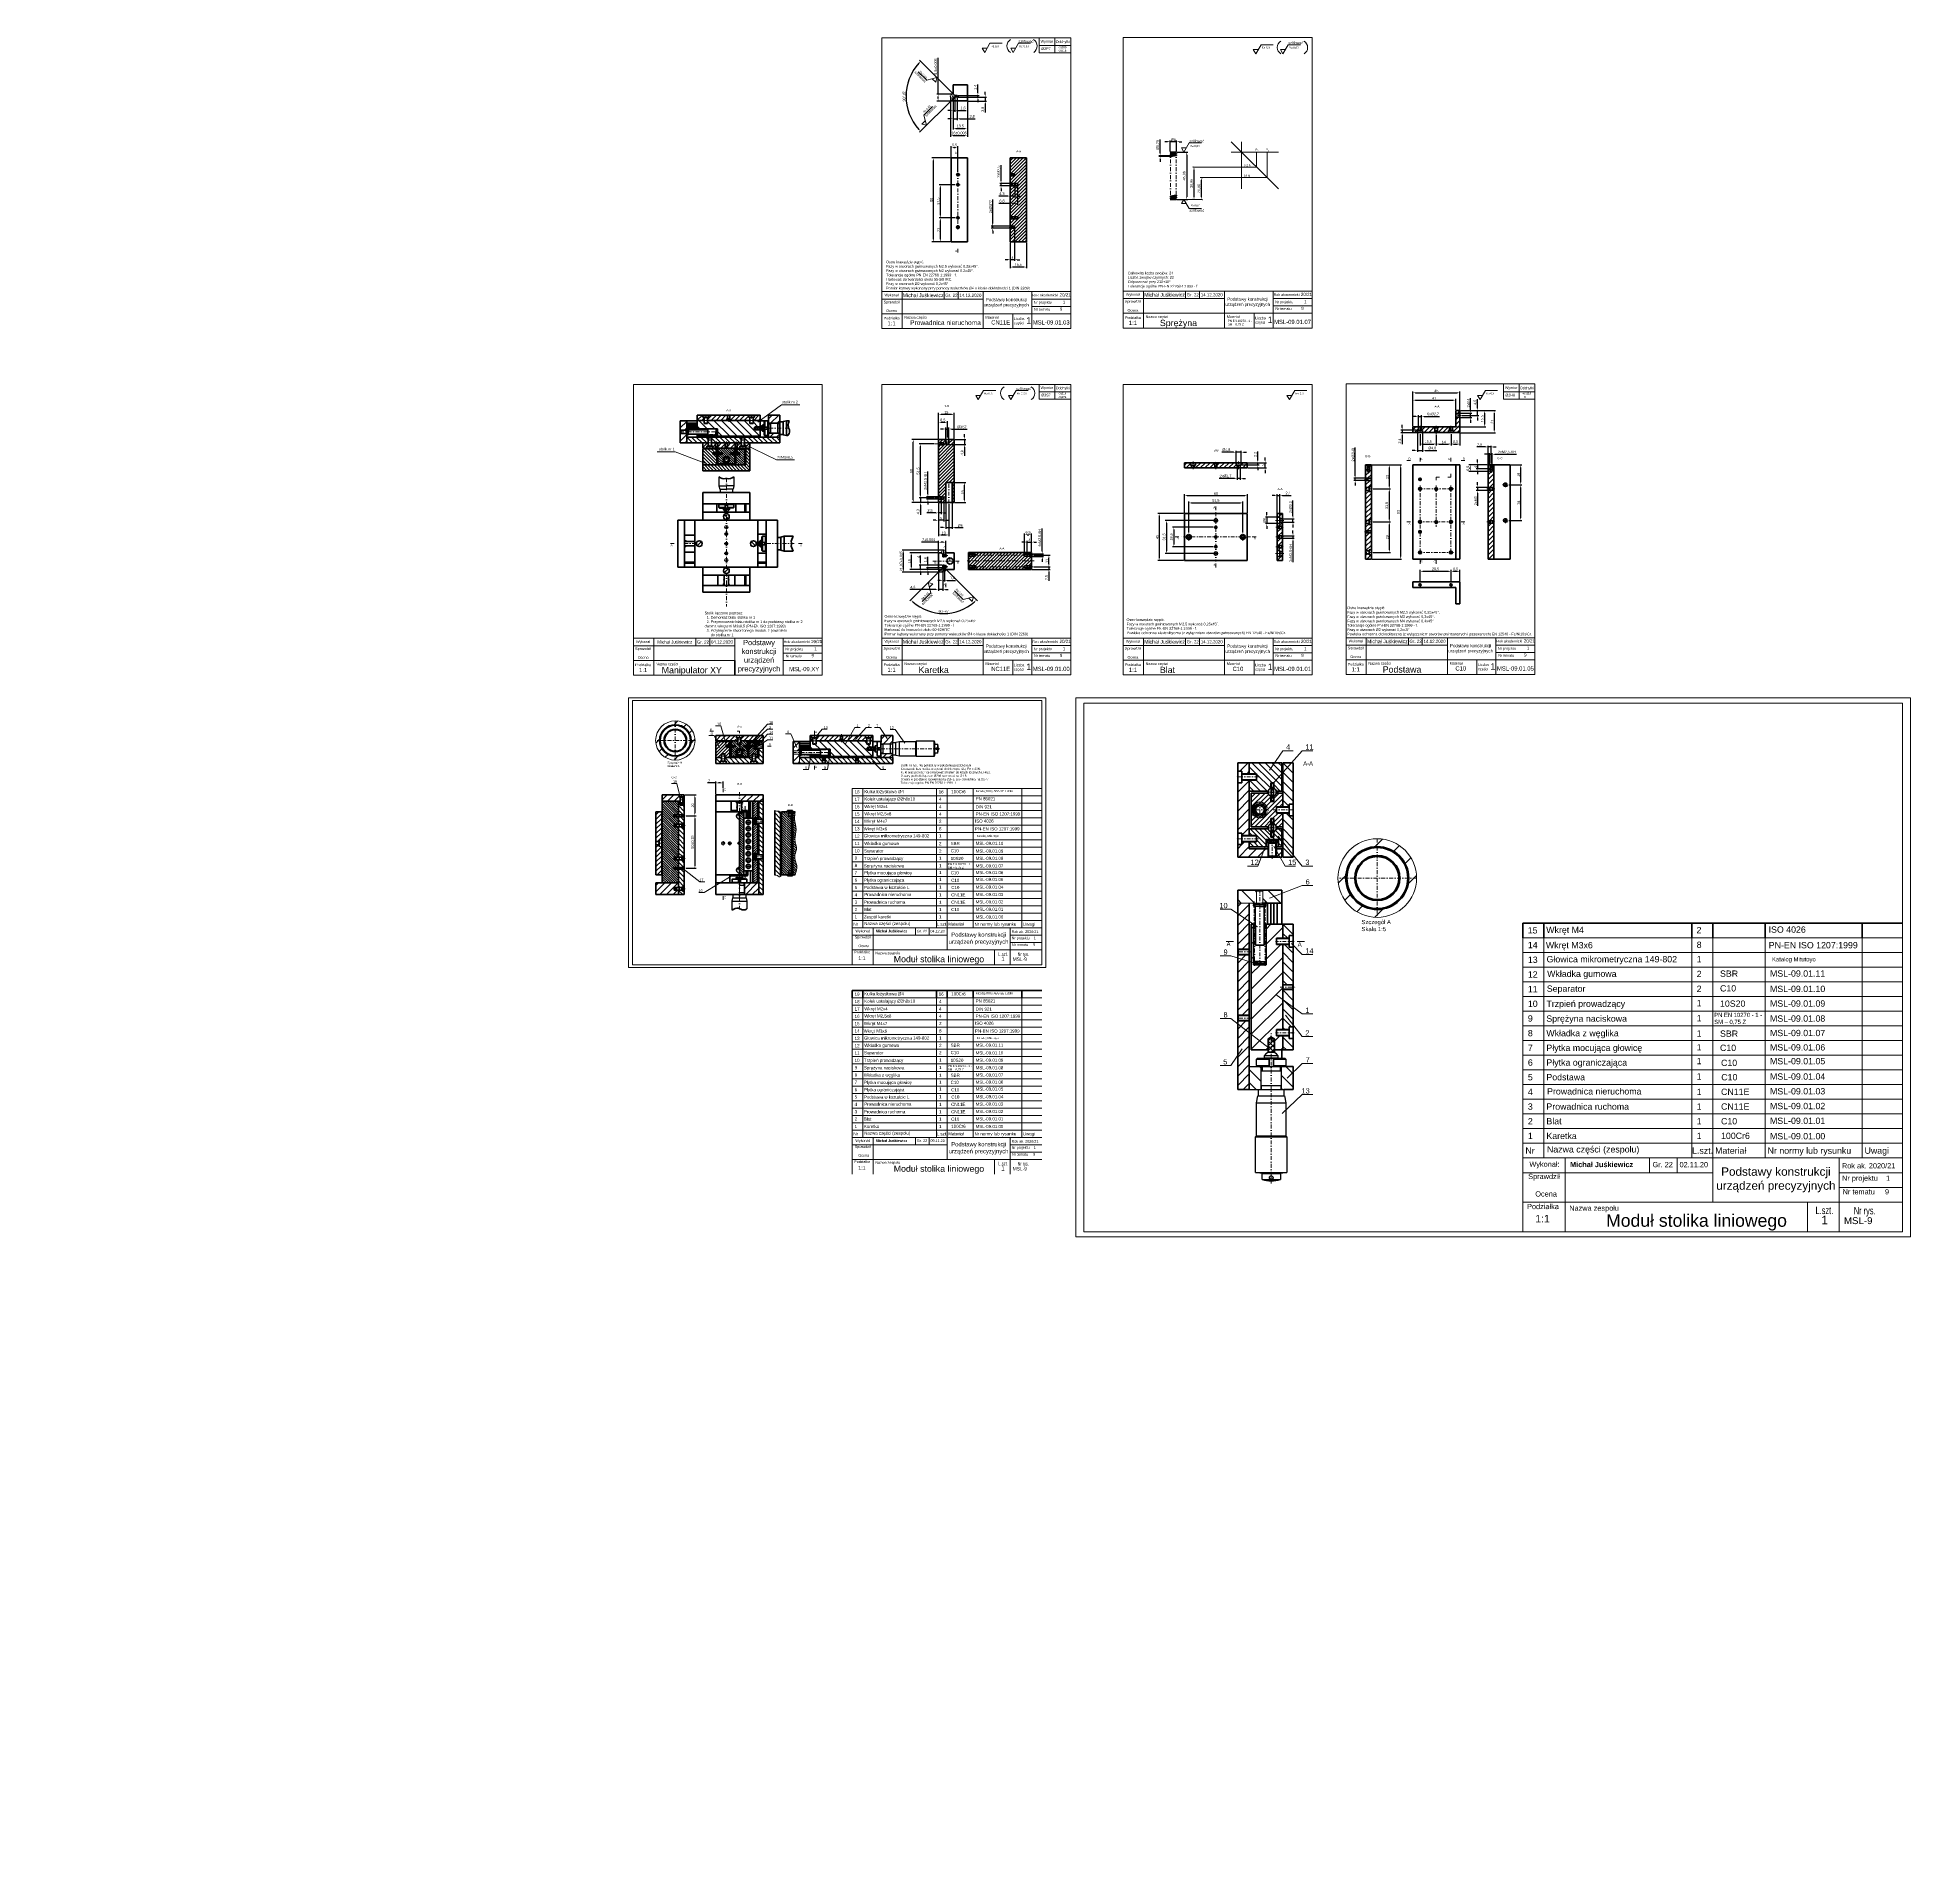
# Model space of a CAD drawing. Header units: millimetres. Extents: x -515 to 1270, y -828 to 914.
import ezdxf

# ---------------------------------------------------------------- set-up
doc = ezdxf.new("R2010")
doc.units = ezdxf.units.MM
doc.header["$LTSCALE"] = 3
doc.linetypes.add('DASHDOT', pattern=[2.4649, 1.23245, -0.616225, 0, -0.616225])
for name, color, linetype, lineweight in [('cienkie', 7, 'Continuous', 9), ('gwint', 212, 'Continuous', 13), ('kontur', 7, 'Continuous', 20), ('kontury', 7, 'Continuous', 40), ('kreskowanie', 5, 'Continuous', 13), ('opis', 3, 'Continuous', 20), ('opisy', 3, 'Continuous', 15), ('osie', 1, 'DASHDOT', 18), ('pomocnicza', 252, 'Continuous', 13), ('wymiary', 3, 'Continuous', 18)]:
    doc.layers.add(name, color=color, linetype=linetype, lineweight=lineweight)
doc.styles.get("Standard").update_dxf_attribs({"font": 'arial.ttf'})
doc.dimstyles.new('ISO-25', dxfattribs={"dimtxt": 2.5, "dimasz": 2.5, "dimexe": 1.25, "dimexo": 0.625, "dimtad": 1, "dimtxsty": 'Standard', "dimcen": 2.5, "dimadec": 0, "dimazin": 0, "dimtfac": 1, "dimtmove": 0, "dimatfit": 3, "dimfxl": 1, "dimarcsym": 0})
pattern_1 = [(135, (-109.7329, 193.4934), (-1.122532, -1.122532), [])]
pattern_2 = [(135, (46.6636, 24.661), (-2.245064, -2.245064), [])]
pattern_3 = [(315, (184.277, 512.212), (6.28618, 6.28618), [])]
pattern_4 = [(225, (380.189, 180.3809), (1.122532, -1.122532), [])]
pattern_5 = [(45, (46.6636, 24.661), (-2.245064, 2.245064), [])]
pattern_6 = [(135, (46.6636, 15.3387), (-1.571545, -1.571545), [])]
pattern_7 = [(135, (46.6636, 15.3387), (-1.122532, -1.122532), [])]
pattern_8 = [(45, (-107.478, 305.533), (-3.14309, 3.14309), [])]
pattern_9 = [(135, (46.6636, 24.6609), (-1.122532, -1.122532), [])]

# ---------------------------------------------------------------- blocks, each defined once
blk = doc.blocks.new('*U26')
at = {"layer": 'kontury'}
for radius in [2.13, 2]:
    blk.add_circle((0, 0), radius, dxfattribs=at)
at = {"layer": 'osie'}
for p, q in [((-2.6, 0), (2.6, 0)), ((0, 2.6), (0, -2.6))]:
    blk.add_line(p, q, dxfattribs=at)
blk = doc.blocks.new('*U27')
at = {"layer": 'kontury', "color": 0, "linetype": 'ByBlock', "lineweight": -2, "transparency": 16777216, "rotation": 90}
for p in [(214.2, 130.2), (214.2, 124.2), (214.2, 118.2), (214.2, 112.2), (214.2, 106.2), (214.2, 100.2), (214.2, 94.2), (214.2, 88.2)]:
    blk.add_blockref('*U26', p, dxfattribs=at)
blk = doc.blocks.new('*D28')
at = {"layer": 'Defpoints', "color": 0, "transparency": 16777216}
for p in [(101.7, 192.4), (102.7, 172.4), (111.7, 172.4)]:
    blk.add_point(p, dxfattribs=at)
at = {"layer": 'opis', "color": 0, "lineweight": -2, "transparency": 16777216}
for p, q in [((102.4, 192.4), (113, 192.4)), ((111.7, 189.9), (111.7, 174.9)), ((103.4, 172.4), (113, 172.4))]:
    blk.add_line(p, q, dxfattribs=at)
at = {"layer": 'opis', "color": 0, "transparency": 16777216}
for points in [[(111.3, 189.9), (112.1, 189.9), (111.7, 192.4)], [(111.3, 174.9), (112.1, 174.9), (111.7, 172.4)]]:
    blk.add_solid(points, dxfattribs=at)
at = {"layer": 'opis', "color": 0, "transparency": 16777216, "insert": (109.8, 182.4), "char_height": 2.5, "attachment_point": 5, "rotation": 90}
blk.add_mtext('20', dxfattribs=at)
blk = doc.blocks.new('*D29')
at = {"layer": 'Defpoints', "color": 0, "transparency": 16777216}
for p in [(102.7, 172.4), (102.7, 122.4), (111.8, 122.4)]:
    blk.add_point(p, dxfattribs=at)
at = {"layer": 'opis', "color": 0, "lineweight": -2, "transparency": 16777216}
for p, q in [((103.4, 172.4), (113, 172.4)), ((111.8, 169.9), (111.8, 124.9)), ((103.4, 122.4), (113, 122.4))]:
    blk.add_line(p, q, dxfattribs=at)
at = {"layer": 'opis', "color": 0, "transparency": 16777216}
for points in [[(111.4, 169.9), (112.2, 169.9), (111.8, 172.4)], [(111.4, 124.9), (112.2, 124.9), (111.8, 122.4)]]:
    blk.add_solid(points, dxfattribs=at)
at = {"layer": 'opis', "color": 0, "transparency": 16777216, "insert": (109.7, 147.4), "char_height": 2.5, "attachment_point": 5, "rotation": 90}
blk.add_mtext('50%%p0,15', dxfattribs=at)
blk = doc.blocks.new('*D30')
at = {"layer": 'Defpoints', "color": 0, "transparency": 16777216}
for p in [(310.7, 425.8), (348.9, 425.8), (348.9, 404.8)]:
    blk.add_point(p, dxfattribs=at)
at = {"layer": 'opis', "color": 0, "lineweight": -2, "transparency": 16777216}
for p, q in [((348.2, 425.8), (309.5, 425.8)), ((310.7, 407.3), (310.7, 423.3)), ((348.2, 404.8), (309.5, 404.8))]:
    blk.add_line(p, q, dxfattribs=at)
at = {"layer": 'opis', "color": 0, "transparency": 16777216}
for points in [[(310.3, 423.3), (311.2, 423.3), (310.7, 425.8)], [(310.3, 407.3), (311.2, 407.3), (310.7, 404.8)]]:
    blk.add_solid(points, dxfattribs=at)
at = {"layer": 'opis', "color": 0, "transparency": 16777216, "insert": (308.6, 415.3), "char_height": 2.5, "attachment_point": 5, "rotation": 90}
blk.add_mtext('21,07%%p0,005', dxfattribs=at)
blk = doc.blocks.new('*D31')
at = {"layer": 'Defpoints', "color": 0, "transparency": 16777216}
for p in [(343.9, 423.3), (318, 407.3), (343.9, 407.3)]:
    blk.add_point(p, dxfattribs=at)
at = {"layer": 'opis', "color": 0, "lineweight": -2, "transparency": 16777216}
for p, q in [((343.2, 423.3), (316.7, 423.3)), ((318, 420.8), (318, 409.8)), ((343.2, 407.3), (316.7, 407.3))]:
    blk.add_line(p, q, dxfattribs=at)
at = {"layer": 'opis', "color": 0, "transparency": 16777216}
for points in [[(317.5, 420.8), (318.4, 420.8), (318, 423.3)], [(317.5, 409.8), (318.4, 409.8), (318, 407.3)]]:
    blk.add_solid(points, dxfattribs=at)
at = {"layer": 'opis', "color": 0, "transparency": 16777216, "insert": (316.1, 415.3), "char_height": 2.5, "attachment_point": 5, "rotation": 90}
blk.add_mtext('16', dxfattribs=at)
blk = doc.blocks.new('*D32')
at = {"layer": 'Defpoints', "color": 0, "transparency": 16777216}
for p in [(348.2, 408.9), (349.6, 408.9), (349.6, 396.9)]:
    blk.add_point(p, dxfattribs=at)
at = {"layer": 'opis', "color": 0, "lineweight": -2, "transparency": 16777216}
for p, q in [((345.7, 396.9), (343.2, 396.9)), ((348.2, 408.3), (348.2, 395.7)), ((348.2, 396.9), (349.6, 396.9)), ((349.6, 408.3), (349.6, 395.7)), ((352.1, 396.9), (360.1, 396.9))]:
    blk.add_line(p, q, dxfattribs=at)
at = {"layer": 'opis', "color": 0, "transparency": 16777216}
for points in [[(345.7, 397.3), (345.7, 396.5), (348.2, 396.9)], [(352.1, 397.3), (352.1, 396.5), (349.6, 396.9)]]:
    blk.add_solid(points, dxfattribs=at)
at = {"layer": 'opis', "color": 0, "transparency": 16777216, "insert": (357.3, 399.1), "char_height": 2.5, "attachment_point": 5}
blk.add_mtext('1,4', dxfattribs=at)
blk = doc.blocks.new('*D33')
at = {"layer": 'Defpoints', "color": 0, "transparency": 16777216}
for p in [(343.9, 407.3), (348.2, 408.9), (348.2, 388.1)]:
    blk.add_point(p, dxfattribs=at)
at = {"layer": 'opis', "color": 0, "lineweight": -2, "transparency": 16777216}
for p, q in [((343.9, 406.7), (343.9, 386.8)), ((348.2, 408.3), (348.2, 386.8)), ((341.4, 388.1), (316.6, 388.1)), ((348.2, 388.1), (343.9, 388.1)), ((350.7, 388.1), (353.2, 388.1))]:
    blk.add_line(p, q, dxfattribs=at)
at = {"layer": 'opis', "color": 0, "transparency": 16777216}
for points in [[(341.4, 388.5), (341.4, 387.7), (343.9, 388.1)], [(350.7, 388.5), (350.7, 387.7), (348.2, 388.1)]]:
    blk.add_solid(points, dxfattribs=at)
at = {"layer": 'opis', "color": 0, "transparency": 16777216, "insert": (319.5, 390.2), "char_height": 2.5, "attachment_point": 5}
blk.add_mtext('4,3', dxfattribs=at)
blk = doc.blocks.new('*D34')
at = {"layer": 'Defpoints', "color": 0, "transparency": 16777216}
for p in [(343.9, 433.3), (343.9, 423.3), (350.9, 422.6)]:
    blk.add_point(p, dxfattribs=at)
at = {"layer": 'opis', "color": 0, "lineweight": -2, "transparency": 16777216}
for p, q in [((343.9, 433.3), (327.8, 433.3)), ((343.9, 423.9), (343.9, 434.5)), ((348.4, 433.3), (346.4, 433.3)), ((350.9, 423.3), (350.9, 434.5))]:
    blk.add_line(p, q, dxfattribs=at)
at = {"layer": 'opis', "color": 0, "transparency": 16777216}
for points in [[(346.4, 433.7), (346.4, 432.9), (343.9, 433.3)], [(348.4, 433.7), (348.4, 432.9), (350.9, 433.3)]]:
    blk.add_solid(points, dxfattribs=at)
at = {"layer": 'opis', "color": 0, "transparency": 16777216, "insert": (334.6, 435.4), "char_height": 2.5, "attachment_point": 5}
blk.add_mtext('7%%p0,005', dxfattribs=at)
blk = doc.blocks.new('*D35')
at = {"layer": 'Defpoints', "color": 0, "transparency": 16777216}
for p in [(434.2, 420.9), (449.2, 420.9), (434.2, 409.9)]:
    blk.add_point(p, dxfattribs=at)
at = {"layer": 'opis', "color": 0, "lineweight": -2, "transparency": 16777216}
for p, q in [((434.8, 420.9), (450.4, 420.9)), ((449.2, 412.4), (449.2, 418.4)), ((434.8, 409.9), (450.4, 409.9))]:
    blk.add_line(p, q, dxfattribs=at)
at = {"layer": 'opis', "color": 0, "transparency": 16777216}
for points in [[(448.8, 418.4), (449.6, 418.4), (449.2, 420.9)], [(448.8, 412.4), (449.6, 412.4), (449.2, 409.9)]]:
    blk.add_solid(points, dxfattribs=at)
at = {"layer": 'opis', "color": 0, "transparency": 16777216, "insert": (447.3, 415.4), "char_height": 2.5, "attachment_point": 5, "rotation": 90}
blk.add_mtext('11', dxfattribs=at)
blk = doc.blocks.new('*D36')
at = {"layer": 'Defpoints', "color": 0, "transparency": 16777216}
for p in [(333.9, 476.7), (343.9, 476.7), (343.9, 474.2)]:
    blk.add_point(p, dxfattribs=at)
at = {"layer": 'opis', "color": 0, "lineweight": -2, "transparency": 16777216}
for p, q in [((333.9, 479.2), (333.9, 500.6)), ((343.2, 476.7), (332.6, 476.7)), ((343.2, 474.2), (332.6, 474.2)), ((333.9, 474.2), (333.9, 476.7)), ((333.9, 471.7), (333.9, 469.2))]:
    blk.add_line(p, q, dxfattribs=at)
at = {"layer": 'opis', "color": 0, "transparency": 16777216}
for points in [[(333.4, 479.2), (334.3, 479.2), (333.9, 476.7)], [(333.4, 471.7), (334.3, 471.7), (333.9, 474.2)]]:
    blk.add_solid(points, dxfattribs=at)
at = {"layer": 'opis', "color": 0, "transparency": 16777216, "insert": (331.7, 491.7), "char_height": 2.5, "attachment_point": 5, "rotation": 90}
blk.add_mtext('2xM2,5-6H', dxfattribs=at)
blk = doc.blocks.new('*D37')
at = {"layer": 'Defpoints', "color": 0, "transparency": 16777216}
for p in [(326.9, 527), (340.3, 527), (340.3, 475.5)]:
    blk.add_point(p, dxfattribs=at)
at = {"layer": 'opis', "color": 0, "lineweight": -2, "transparency": 16777216}
for p, q in [((339.7, 527), (325.6, 527)), ((326.9, 478), (326.9, 524.5)), ((339.7, 475.5), (325.6, 475.5))]:
    blk.add_line(p, q, dxfattribs=at)
at = {"layer": 'opis', "color": 0, "transparency": 16777216}
for points in [[(326.4, 524.5), (327.3, 524.5), (326.9, 527)], [(326.4, 478), (327.3, 478), (326.9, 475.5)]]:
    blk.add_solid(points, dxfattribs=at)
at = {"layer": 'opis', "color": 0, "transparency": 16777216, "insert": (324.7, 501.2), "char_height": 2.5, "attachment_point": 5, "rotation": 90}
blk.add_mtext('51,5', dxfattribs=at)
blk = doc.blocks.new('*D38')
at = {"layer": 'Defpoints', "color": 0, "transparency": 16777216}
for p in [(358.9, 555.2), (343.9, 531.2), (358.9, 531.2)]:
    blk.add_point(p, dxfattribs=at)
at = {"layer": 'opis', "color": 0, "lineweight": -2, "transparency": 16777216}
for p, q in [((343.9, 531.8), (343.9, 556.5)), ((346.4, 555.2), (356.4, 555.2)), ((358.9, 531.8), (358.9, 556.5))]:
    blk.add_line(p, q, dxfattribs=at)
at = {"layer": 'opis', "color": 0, "transparency": 16777216}
for points in [[(346.4, 555.6), (346.4, 554.8), (343.9, 555.2)], [(356.4, 555.6), (356.4, 554.8), (358.9, 555.2)]]:
    blk.add_solid(points, dxfattribs=at)
at = {"layer": 'opis', "color": 0, "transparency": 16777216, "insert": (351.4, 557.1), "char_height": 2.5, "attachment_point": 5}
blk.add_mtext('15', dxfattribs=at)
blk = doc.blocks.new('*D39')
at = {"layer": 'Defpoints', "color": 0, "transparency": 16777216}
for p in [(353.9, 526.4), (358.9, 531.2), (368.9, 531.2)]:
    blk.add_point(p, dxfattribs=at)
at = {"layer": 'opis', "color": 0, "lineweight": -2, "transparency": 16777216}
for p, q in [((368.9, 533.7), (368.9, 536.2)), ((354.5, 526.4), (370.1, 526.4)), ((359.5, 531.2), (370.1, 531.2)), ((368.9, 531.2), (368.9, 526.4)), ((368.9, 523.9), (368.9, 515.5))]:
    blk.add_line(p, q, dxfattribs=at)
at = {"layer": 'opis', "color": 0, "transparency": 16777216}
for points in [[(368.4, 533.7), (369.3, 533.7), (368.9, 531.2)], [(368.4, 523.9), (369.3, 523.9), (368.9, 526.4)]]:
    blk.add_solid(points, dxfattribs=at)
at = {"layer": 'opis', "color": 0, "transparency": 16777216, "insert": (366.7, 518.5), "char_height": 2.5, "attachment_point": 5, "rotation": 90}
blk.add_mtext('4,8', dxfattribs=at)
blk = doc.blocks.new('*D40')
at = {"layer": 'Defpoints', "color": 0, "transparency": 16777216}
for p in [(432.8, 422.1), (432.8, 419.6), (442.8, 419.6)]:
    blk.add_point(p, dxfattribs=at)
at = {"layer": 'opis', "color": 0, "lineweight": -2, "transparency": 16777216}
for p, q in [((442.8, 424.6), (442.8, 446.4)), ((433.5, 422.1), (444.1, 422.1)), ((433.5, 419.6), (444.1, 419.6)), ((442.8, 419.6), (442.8, 422.1)), ((442.8, 417.1), (442.8, 414.6))]:
    blk.add_line(p, q, dxfattribs=at)
at = {"layer": 'opis', "color": 0, "transparency": 16777216}
for points in [[(442.4, 424.6), (443.3, 424.6), (442.8, 422.1)], [(442.4, 417.1), (443.3, 417.1), (442.8, 419.6)]]:
    blk.add_solid(points, dxfattribs=at)
at = {"layer": 'opis', "color": 0, "transparency": 16777216, "insert": (440.7, 437.4), "char_height": 2.5, "attachment_point": 5, "rotation": 90}
blk.add_mtext('4xM2,5-6H', dxfattribs=at)
blk = doc.blocks.new('*D41')
at = {"layer": 'Defpoints', "color": 0, "transparency": 16777216}
for p in [(606.3, 447.5), (568.3, 429), (606.3, 429)]:
    blk.add_point(p, dxfattribs=at)
at = {"layer": 'opis', "color": 0, "lineweight": -2, "transparency": 16777216}
for p, q in [((605.6, 447.5), (567, 447.5)), ((605.6, 429), (567, 429)), ((568.3, 445), (568.3, 431.5))]:
    blk.add_line(p, q, dxfattribs=at)
at = {"layer": 'opis', "color": 0, "transparency": 16777216}
for points in [[(567.8, 445), (568.7, 445), (568.3, 447.5)], [(567.8, 431.5), (568.7, 431.5), (568.3, 429)]]:
    blk.add_solid(points, dxfattribs=at)
at = {"layer": 'opis', "color": 0, "transparency": 16777216, "insert": (566.1, 438.3), "char_height": 2.5, "attachment_point": 5, "rotation": 90}
blk.add_mtext('18,5', dxfattribs=at)
blk = doc.blocks.new('*D42')
at = {"layer": 'Defpoints', "color": 0, "transparency": 16777216}
for p in [(606.3, 454), (561.3, 422.5), (606.3, 422.5)]:
    blk.add_point(p, dxfattribs=at)
at = {"layer": 'opis', "color": 0, "lineweight": -2, "transparency": 16777216}
for p, q in [((605.6, 454), (560, 454)), ((561.3, 451.5), (561.3, 425)), ((605.6, 422.5), (560, 422.5))]:
    blk.add_line(p, q, dxfattribs=at)
at = {"layer": 'opis', "color": 0, "transparency": 16777216}
for points in [[(560.8, 451.5), (561.7, 451.5), (561.3, 454)], [(560.8, 425), (561.7, 425), (561.3, 422.5)]]:
    blk.add_solid(points, dxfattribs=at)
at = {"layer": 'opis', "color": 0, "transparency": 16777216, "insert": (559.1, 438.3), "char_height": 2.5, "attachment_point": 5, "rotation": 90}
blk.add_mtext('31,5', dxfattribs=at)
blk = doc.blocks.new('*D43')
at = {"layer": 'Defpoints', "color": 0, "transparency": 16777216}
for p in [(578.3, 460.8), (554.3, 415.8), (578.3, 415.8)]:
    blk.add_point(p, dxfattribs=at)
at = {"layer": 'opis', "color": 0, "lineweight": -2, "transparency": 16777216}
for p, q in [((577.6, 460.8), (553, 460.8)), ((554.3, 458.3), (554.3, 418.3)), ((577.6, 415.8), (553, 415.8))]:
    blk.add_line(p, q, dxfattribs=at)
at = {"layer": 'opis', "color": 0, "transparency": 16777216}
for points in [[(553.8, 458.3), (554.7, 458.3), (554.3, 460.8)], [(553.8, 418.3), (554.7, 418.3), (554.3, 415.8)]]:
    blk.add_solid(points, dxfattribs=at)
at = {"layer": 'opis', "color": 0, "transparency": 16777216, "insert": (552.4, 438.3), "char_height": 2.5, "attachment_point": 5, "rotation": 90}
blk.add_mtext('45', dxfattribs=at)
blk = doc.blocks.new('*D44')
at = {"layer": 'Defpoints', "color": 0, "transparency": 16777216}
for p in [(634, 470.8), (582.5, 442), (634, 442)]:
    blk.add_point(p, dxfattribs=at)
at = {"layer": 'opis', "color": 0, "lineweight": -2, "transparency": 16777216}
for p, q in [((582.5, 442.6), (582.5, 472)), ((585, 470.8), (631.5, 470.8)), ((634, 442.6), (634, 472))]:
    blk.add_line(p, q, dxfattribs=at)
at = {"layer": 'opis', "color": 0, "transparency": 16777216}
for points in [[(585, 471.2), (585, 470.3), (582.5, 470.8)], [(631.5, 471.2), (631.5, 470.3), (634, 470.8)]]:
    blk.add_solid(points, dxfattribs=at)
at = {"layer": 'opis', "color": 0, "transparency": 16777216, "insert": (608.3, 472.9), "char_height": 2.5, "attachment_point": 5}
blk.add_mtext('51,5', dxfattribs=at)
blk = doc.blocks.new('*D45')
at = {"layer": 'Defpoints', "color": 0, "transparency": 16777216}
for p in [(638.3, 477.8), (578.3, 460.8), (638.3, 460.8)]:
    blk.add_point(p, dxfattribs=at)
at = {"layer": 'opis', "color": 0, "lineweight": -2, "transparency": 16777216}
for p, q in [((578.3, 461.4), (578.3, 479)), ((580.8, 477.8), (635.8, 477.8)), ((638.3, 461.4), (638.3, 479))]:
    blk.add_line(p, q, dxfattribs=at)
at = {"layer": 'opis', "color": 0, "transparency": 16777216}
for points in [[(580.8, 478.2), (580.8, 477.3), (578.3, 477.8)], [(635.8, 478.2), (635.8, 477.3), (638.3, 477.8)]]:
    blk.add_solid(points, dxfattribs=at)
at = {"layer": 'opis', "color": 0, "transparency": 16777216, "insert": (608.3, 479.7), "char_height": 2.5, "attachment_point": 5}
blk.add_mtext('60', dxfattribs=at)
blk = doc.blocks.new('*D46')
at = {"layer": 'Defpoints', "color": 0, "transparency": 16777216}
for p in [(671.8, 439.5), (671.8, 437), (681.8, 437)]:
    blk.add_point(p, dxfattribs=at)
at = {"layer": 'opis', "color": 0, "lineweight": -2, "transparency": 16777216}
for p, q in [((672.4, 439.5), (683, 439.5)), ((672.4, 437), (683, 437)), ((681.8, 442), (681.8, 444.5)), ((681.8, 439.5), (681.8, 437)), ((681.8, 434.5), (681.8, 414.1))]:
    blk.add_line(p, q, dxfattribs=at)
at = {"layer": 'opis', "color": 0, "transparency": 16777216}
for points in [[(681.4, 442), (682.2, 442), (681.8, 439.5)], [(681.4, 434.5), (682.2, 434.5), (681.8, 437)]]:
    blk.add_solid(points, dxfattribs=at)
at = {"layer": 'opis', "color": 0, "transparency": 16777216, "insert": (679.7, 423.1), "char_height": 2.5, "attachment_point": 5, "rotation": 90}
blk.add_mtext('3xM2,5-6H', dxfattribs=at)
blk = doc.blocks.new('*D47')
at = {"layer": 'Defpoints', "color": 0, "transparency": 16777216}
for p in [(656.8, 451), (666.8, 457), (666.8, 451)]:
    blk.add_point(p, dxfattribs=at)
at = {"layer": 'opis', "color": 0, "lineweight": -2, "transparency": 16777216}
for p, q in [((666.2, 457), (655.5, 457)), ((666.2, 451), (655.5, 451)), ((656.8, 459.5), (656.8, 462)), ((656.8, 457), (656.8, 451)), ((656.8, 448.5), (656.8, 446))]:
    blk.add_line(p, q, dxfattribs=at)
at = {"layer": 'opis', "color": 0, "transparency": 16777216}
for points in [[(656.4, 459.5), (657.2, 459.5), (656.8, 457)], [(656.4, 448.5), (657.2, 448.5), (656.8, 451)]]:
    blk.add_solid(points, dxfattribs=at)
at = {"layer": 'opis', "color": 0, "transparency": 16777216, "insert": (654.8, 454), "char_height": 2.5, "attachment_point": 5, "rotation": 90}
blk.add_mtext('%%c6', dxfattribs=at)
blk = doc.blocks.new('*D48')
at = {"layer": 'Defpoints', "color": 0, "transparency": 16777216}
for p in [(669.2, 477.8), (666.8, 457), (669.2, 457)]:
    blk.add_point(p, dxfattribs=at)
at = {"layer": 'opis', "color": 0, "lineweight": -2, "transparency": 16777216}
for p, q in [((664.3, 477.8), (661.8, 477.8)), ((666.8, 457.6), (666.8, 479)), ((666.8, 477.8), (669.2, 477.8)), ((669.2, 457.6), (669.2, 479)), ((671.7, 477.8), (680, 477.8))]:
    blk.add_line(p, q, dxfattribs=at)
at = {"layer": 'opis', "color": 0, "transparency": 16777216}
for points in [[(664.3, 478.2), (664.3, 477.3), (666.8, 477.8)], [(671.7, 478.2), (671.7, 477.3), (669.2, 477.8)]]:
    blk.add_solid(points, dxfattribs=at)
at = {"layer": 'opis', "color": 0, "transparency": 16777216, "insert": (677.1, 479.9), "char_height": 2.5, "attachment_point": 5}
blk.add_mtext('2,4', dxfattribs=at)
blk = doc.blocks.new('*D49')
at = {"layer": 'Defpoints', "color": 0, "transparency": 16777216}
for p in [(671.8, 455.6), (671.8, 452.4), (681.8, 452.4)]:
    blk.add_point(p, dxfattribs=at)
at = {"layer": 'opis', "color": 0, "lineweight": -2, "transparency": 16777216}
for p, q in [((681.8, 458.1), (681.8, 472.9)), ((672.4, 455.6), (683, 455.6)), ((672.4, 452.4), (683, 452.4)), ((681.8, 452.4), (681.8, 455.6)), ((681.8, 449.9), (681.8, 447.4))]:
    blk.add_line(p, q, dxfattribs=at)
at = {"layer": 'opis', "color": 0, "transparency": 16777216}
for points in [[(681.4, 458.1), (682.2, 458.1), (681.8, 455.6)], [(681.4, 449.9), (682.2, 449.9), (681.8, 452.4)]]:
    blk.add_solid(points, dxfattribs=at)
at = {"layer": 'opis', "color": 0, "transparency": 16777216, "insert": (679.6, 466.7), "char_height": 2.5, "attachment_point": 5, "rotation": 90}
blk.add_mtext('2x%%c3,2', dxfattribs=at)
blk = doc.blocks.new('*D50')
at = {"layer": 'Defpoints', "color": 0, "transparency": 16777216}
for p in [(627.6, 519.1), (627.6, 509.1), (632.4, 509.1)]:
    blk.add_point(p, dxfattribs=at)
at = {"layer": 'opis', "color": 0, "lineweight": -2, "transparency": 16777216}
for p, q in [((625.1, 519.1), (614.1, 519.1)), ((627.6, 509.7), (627.6, 520.3)), ((632.4, 519.1), (627.6, 519.1)), ((632.4, 509.7), (632.4, 520.3)), ((634.9, 519.1), (637.4, 519.1))]:
    blk.add_line(p, q, dxfattribs=at)
at = {"layer": 'opis', "color": 0, "transparency": 16777216}
for points in [[(625.1, 519.5), (625.1, 518.7), (627.6, 519.1)], [(634.9, 519.5), (634.9, 518.7), (632.4, 519.1)]]:
    blk.add_solid(points, dxfattribs=at)
at = {"layer": 'opis', "color": 0, "transparency": 16777216, "insert": (618.3, 521.3), "char_height": 2.5, "attachment_point": 5}
blk.add_mtext('%%c4,8', dxfattribs=at)
blk = doc.blocks.new('*D51')
at = {"layer": 'Defpoints', "color": 0, "transparency": 16777216}
for p in [(632.4, 506.9), (633, 509.1), (648.3, 506.9)]:
    blk.add_point(p, dxfattribs=at)
at = {"layer": 'opis', "color": 0, "lineweight": -2, "transparency": 16777216}
for p, q in [((648.3, 511.6), (648.3, 519.9)), ((633, 506.9), (649.5, 506.9)), ((633.6, 509.1), (649.5, 509.1)), ((648.3, 506.9), (648.3, 509.1)), ((648.3, 504.4), (648.3, 501.9))]:
    blk.add_line(p, q, dxfattribs=at)
at = {"layer": 'opis', "color": 0, "transparency": 16777216}
for points in [[(647.8, 511.6), (648.7, 511.6), (648.3, 509.1)], [(647.8, 504.4), (648.7, 504.4), (648.3, 506.9)]]:
    blk.add_solid(points, dxfattribs=at)
at = {"layer": 'opis', "color": 0, "transparency": 16777216, "insert": (646.1, 517), "char_height": 2.5, "attachment_point": 5, "rotation": 90}
blk.add_mtext('2,2', dxfattribs=at)
blk = doc.blocks.new('*D52')
at = {"layer": 'Defpoints', "color": 0, "transparency": 16777216}
for p in [(628.7, 504.1), (631.4, 504.1), (628.7, 494.1)]:
    blk.add_point(p, dxfattribs=at)
at = {"layer": 'opis', "color": 0, "lineweight": -2, "transparency": 16777216}
for p, q in [((628.7, 503.5), (628.7, 492.8)), ((631.4, 503.5), (631.4, 492.8)), ((626.2, 494.1), (611.4, 494.1)), ((631.4, 494.1), (628.7, 494.1)), ((633.9, 494.1), (636.4, 494.1))]:
    blk.add_line(p, q, dxfattribs=at)
at = {"layer": 'opis', "color": 0, "transparency": 16777216}
for points in [[(626.2, 494.5), (626.2, 493.7), (628.7, 494.1)], [(633.9, 494.5), (633.9, 493.7), (631.4, 494.1)]]:
    blk.add_solid(points, dxfattribs=at)
at = {"layer": 'opis', "color": 0, "transparency": 16777216, "insert": (617.5, 496.3), "char_height": 2.5, "attachment_point": 5}
blk.add_mtext('2x%%c2,7', dxfattribs=at)
blk = doc.blocks.new('*D53')
at = {"layer": 'Defpoints', "color": 0, "transparency": 16777216}
for p in [(869.2, 507.1), (871.7, 517.1), (871.7, 507.1)]:
    blk.add_point(p, dxfattribs=at)
at = {"layer": 'opis', "color": 0, "lineweight": -2, "transparency": 16777216}
for p, q in [((869.2, 507.7), (869.2, 518.3)), ((871.7, 507.7), (871.7, 518.3)), ((866.7, 517.1), (864.2, 517.1)), ((869.2, 517.1), (871.7, 517.1)), ((874.2, 517.1), (894.7, 517.1))]:
    blk.add_line(p, q, dxfattribs=at)
at = {"layer": 'opis', "color": 0, "transparency": 16777216}
for points in [[(866.7, 517.5), (866.7, 516.7), (869.2, 517.1)], [(874.2, 517.5), (874.2, 516.7), (871.7, 517.1)]]:
    blk.add_solid(points, dxfattribs=at)
at = {"layer": 'opis', "color": 0, "transparency": 16777216, "insert": (885.7, 519.2), "char_height": 2.5, "attachment_point": 5}
blk.add_mtext('2xM2,5-6H', dxfattribs=at)
blk = doc.blocks.new('*D54')
at = {"layer": 'Defpoints', "color": 0, "transparency": 16777216}
for p in [(867.7, 524.1), (867.7, 507.1), (870.5, 507.8)]:
    blk.add_point(p, dxfattribs=at)
at = {"layer": 'opis', "color": 0, "lineweight": -2, "transparency": 16777216}
for p, q in [((865.2, 524.1), (856.9, 524.1)), ((867.7, 507.7), (867.7, 525.3)), ((870.5, 524.1), (867.7, 524.1)), ((870.5, 508.4), (870.5, 525.3)), ((873, 524.1), (875.5, 524.1))]:
    blk.add_line(p, q, dxfattribs=at)
at = {"layer": 'opis', "color": 0, "transparency": 16777216}
for points in [[(865.2, 524.5), (865.2, 523.7), (867.7, 524.1)], [(873, 524.5), (873, 523.7), (870.5, 524.1)]]:
    blk.add_solid(points, dxfattribs=at)
at = {"layer": 'opis', "color": 0, "transparency": 16777216, "insert": (859.8, 526.2), "char_height": 2.5, "attachment_point": 5}
blk.add_mtext('2,8', dxfattribs=at)
blk = doc.blocks.new('*D55')
at = {"layer": 'Defpoints', "color": 0, "transparency": 16777216}
for p in [(840.9, 558.7), (840.9, 537.7), (873.5, 537.7)]:
    blk.add_point(p, dxfattribs=at)
at = {"layer": 'opis', "color": 0, "lineweight": -2, "transparency": 16777216}
for p, q in [((841.5, 558.7), (874.8, 558.7)), ((873.5, 556.2), (873.5, 540.2)), ((841.5, 537.7), (874.8, 537.7))]:
    blk.add_line(p, q, dxfattribs=at)
at = {"layer": 'opis', "color": 0, "transparency": 16777216}
for points in [[(873.1, 556.2), (873.9, 556.2), (873.5, 558.7)], [(873.1, 540.2), (873.9, 540.2), (873.5, 537.7)]]:
    blk.add_solid(points, dxfattribs=at)
at = {"layer": 'opis', "color": 0, "transparency": 16777216, "insert": (871.6, 548.2), "char_height": 2.5, "attachment_point": 5, "rotation": 90}
blk.add_mtext('21', dxfattribs=at)
blk = doc.blocks.new('*D56')
at = {"layer": 'Defpoints', "color": 0, "transparency": 16777216}
for p in [(555.2, 801.7), (565.2, 801.7), (565.2, 801)]:
    blk.add_point(p, dxfattribs=at)
at = {"layer": 'opis', "color": 0, "lineweight": -2, "transparency": 16777216}
for p, q in [((555.2, 804.2), (555.2, 817.2)), ((564.6, 801.7), (554, 801.7)), ((564.6, 801), (554, 801)), ((555.2, 801), (555.2, 801.7)), ((555.2, 798.5), (555.2, 796))]:
    blk.add_line(p, q, dxfattribs=at)
at = {"layer": 'opis', "color": 0, "transparency": 16777216}
for points in [[(554.8, 804.2), (555.6, 804.2), (555.2, 801.7)], [(554.8, 798.5), (555.6, 798.5), (555.2, 801)]]:
    blk.add_solid(points, dxfattribs=at)
at = {"layer": 'opis', "color": 0, "transparency": 16777216, "insert": (553, 812), "char_height": 2.5, "attachment_point": 5, "rotation": 90}
blk.add_mtext('%%c0,75', dxfattribs=at)
blk = doc.blocks.new('*D57')
at = {"layer": 'Defpoints', "color": 0, "transparency": 16777216}
for p in [(564.8, 815.1), (564.8, 805.1), (570.8, 805.1)]:
    blk.add_point(p, dxfattribs=at)
at = {"layer": 'opis', "color": 0, "lineweight": -2, "transparency": 16777216}
for p, q in [((562.3, 815.1), (559.8, 815.1)), ((564.8, 805.7), (564.8, 816.4)), ((570.8, 815.1), (564.8, 815.1)), ((570.8, 805.7), (570.8, 816.4)), ((573.3, 815.1), (575.8, 815.1))]:
    blk.add_line(p, q, dxfattribs=at)
at = {"layer": 'opis', "color": 0, "transparency": 16777216}
for points in [[(562.3, 815.5), (562.3, 814.7), (564.8, 815.1)], [(573.3, 815.5), (573.3, 814.7), (570.8, 815.1)]]:
    blk.add_solid(points, dxfattribs=at)
at = {"layer": 'opis', "color": 0, "transparency": 16777216, "insert": (567.8, 817.1), "char_height": 2.5, "attachment_point": 5}
blk.add_mtext('%%c6', dxfattribs=at)
blk = doc.blocks.new('*D58')
at = {"layer": 'Defpoints', "color": 0, "transparency": 16777216}
for p in [(570.8, 805.1), (570.8, 760.1), (580.5, 760.1)]:
    blk.add_point(p, dxfattribs=at)
at = {"layer": 'opis', "color": 0, "lineweight": -2, "transparency": 16777216}
for p, q in [((571.5, 805.1), (581.7, 805.1)), ((580.5, 802.6), (580.5, 762.6)), ((571.5, 760.1), (581.7, 760.1))]:
    blk.add_line(p, q, dxfattribs=at)
at = {"layer": 'opis', "color": 0, "transparency": 16777216}
for points in [[(580, 802.6), (580.9, 802.6), (580.5, 805.1)], [(580, 762.6), (580.9, 762.6), (580.5, 760.1)]]:
    blk.add_solid(points, dxfattribs=at)
at = {"layer": 'opis', "color": 0, "transparency": 16777216, "insert": (578.3, 782.6), "char_height": 2.5, "attachment_point": 5, "rotation": 90}
blk.add_mtext('45,06', dxfattribs=at)
blk = doc.blocks.new('*D59')
at = {"layer": 'Defpoints', "color": 0, "transparency": 16777216}
for p in [(587.5, 790.9), (587.5, 790.9), (587.5, 760.1)]:
    blk.add_point(p, dxfattribs=at)
at = {"layer": 'opis', "color": 0, "lineweight": -2, "transparency": 16777216}
for p, q in [((586.8, 790.9), (586.2, 790.9)), ((587.5, 762.6), (587.5, 788.4)), ((586.8, 760.1), (586.2, 760.1))]:
    blk.add_line(p, q, dxfattribs=at)
at = {"layer": 'opis', "color": 0, "transparency": 16777216}
for points in [[(587, 788.4), (587.9, 788.4), (587.5, 790.9)], [(587, 762.6), (587.9, 762.6), (587.5, 760.1)]]:
    blk.add_solid(points, dxfattribs=at)
at = {"layer": 'opis', "color": 0, "transparency": 16777216, "insert": (585.3, 775.5), "char_height": 2.5, "attachment_point": 5, "rotation": 90}
blk.add_mtext('30,86', dxfattribs=at)
blk = doc.blocks.new('*D60')
at = {"layer": 'Defpoints', "color": 0, "transparency": 16777216}
for p in [(594.5, 780.9), (594.5, 780.9), (594.5, 760.1)]:
    blk.add_point(p, dxfattribs=at)
at = {"layer": 'opis', "color": 0, "lineweight": -2, "transparency": 16777216}
for p, q in [((594.5, 762.6), (594.5, 778.4)), ((595.1, 780.9), (595.7, 780.9)), ((595.1, 760.1), (595.7, 760.1))]:
    blk.add_line(p, q, dxfattribs=at)
at = {"layer": 'opis', "color": 0, "transparency": 16777216}
for points in [[(594, 778.4), (594.9, 778.4), (594.5, 780.9)], [(594, 762.6), (594.9, 762.6), (594.5, 760.1)]]:
    blk.add_solid(points, dxfattribs=at)
at = {"layer": 'opis', "color": 0, "transparency": 16777216, "insert": (592.3, 770.5), "char_height": 2.5, "attachment_point": 5, "rotation": 90}
blk.add_mtext('20,86', dxfattribs=at)
blk = doc.blocks.new('*D61')
at = {"layer": 'Defpoints', "color": 0, "transparency": 16777216}
for p in [(416.4, 732.6), (412.4, 719.6), (412.4, 702.6)]:
    blk.add_point(p, dxfattribs=at)
at = {"layer": 'opis', "color": 0, "lineweight": -2, "transparency": 16777216}
for p, q in [((416.4, 732), (416.4, 701.4)), ((412.4, 719), (412.4, 701.4)), ((409.9, 702.6), (407.4, 702.6)), ((416.4, 702.6), (412.4, 702.6)), ((418.9, 702.6), (421.4, 702.6))]:
    blk.add_line(p, q, dxfattribs=at)
at = {"layer": 'opis', "color": 0, "transparency": 16777216}
for points in [[(409.9, 703), (409.9, 702.2), (412.4, 702.6)], [(418.9, 703), (418.9, 702.2), (416.4, 702.6)]]:
    blk.add_solid(points, dxfattribs=at)
at = {"layer": 'opis', "color": 0, "transparency": 16777216, "insert": (414.4, 704.5), "char_height": 2.5, "attachment_point": 5}
blk.add_mtext('4', dxfattribs=at)
blk = doc.blocks.new('*D62')
at = {"layer": 'Defpoints', "color": 0, "transparency": 16777216}
for p in [(412.4, 719.6), (427.9, 719.6), (412.4, 695.6)]:
    blk.add_point(p, dxfattribs=at)
at = {"layer": 'opis', "color": 0, "lineweight": -2, "transparency": 16777216}
for p, q in [((412.4, 719), (412.4, 694.4)), ((427.9, 719), (427.9, 694.4)), ((425.4, 695.6), (414.9, 695.6))]:
    blk.add_line(p, q, dxfattribs=at)
at = {"layer": 'opis', "color": 0, "transparency": 16777216}
for points in [[(414.9, 696), (414.9, 695.2), (412.4, 695.6)], [(425.4, 696), (425.4, 695.2), (427.9, 695.6)]]:
    blk.add_solid(points, dxfattribs=at)
at = {"layer": 'opis', "color": 0, "transparency": 16777216, "insert": (420.1, 697.8), "char_height": 2.5, "attachment_point": 5}
blk.add_mtext('15,5', dxfattribs=at)
blk = doc.blocks.new('*D63')
at = {"layer": 'Defpoints', "color": 0, "transparency": 16777216}
for p in [(403.6, 772.9), (412.4, 775.4), (412.4, 772.9)]:
    blk.add_point(p, dxfattribs=at)
at = {"layer": 'opis', "color": 0, "lineweight": -2, "transparency": 16777216}
for p, q in [((403.6, 777.9), (403.6, 792.8)), ((411.7, 775.4), (402.3, 775.4)), ((411.7, 772.9), (402.3, 772.9)), ((403.6, 772.9), (403.6, 775.4)), ((403.6, 770.4), (403.6, 767.9))]:
    blk.add_line(p, q, dxfattribs=at)
at = {"layer": 'opis', "color": 0, "transparency": 16777216}
for points in [[(403.1, 777.9), (404, 777.9), (403.6, 775.4)], [(403.1, 770.4), (404, 770.4), (403.6, 772.9)]]:
    blk.add_solid(points, dxfattribs=at)
at = {"layer": 'opis', "color": 0, "transparency": 16777216, "insert": (401.4, 786.6), "char_height": 2.5, "attachment_point": 5, "rotation": 90}
blk.add_mtext('2xM2,5', dxfattribs=at)
blk = doc.blocks.new('*D64')
at = {"layer": 'Defpoints', "color": 0, "transparency": 16777216}
for p in [(412.4, 772.9), (416.7, 772.9), (412.4, 763.2)]:
    blk.add_point(p, dxfattribs=at)
at = {"layer": 'opis', "color": 0, "lineweight": -2, "transparency": 16777216}
for p, q in [((412.4, 772.3), (412.4, 762)), ((416.7, 772.3), (416.7, 762)), ((409.9, 763.2), (401.5, 763.2)), ((416.7, 763.2), (412.4, 763.2)), ((419.2, 763.2), (421.7, 763.2))]:
    blk.add_line(p, q, dxfattribs=at)
at = {"layer": 'opis', "color": 0, "transparency": 16777216}
for points in [[(409.9, 763.7), (409.9, 762.8), (412.4, 763.2)], [(419.2, 763.7), (419.2, 762.8), (416.7, 763.2)]]:
    blk.add_solid(points, dxfattribs=at)
at = {"layer": 'opis', "color": 0, "transparency": 16777216, "insert": (404.4, 765.4), "char_height": 2.5, "attachment_point": 5}
blk.add_mtext('4,3', dxfattribs=at)
blk = doc.blocks.new('*D65')
at = {"layer": 'Defpoints', "color": 0, "transparency": 16777216}
for p in [(358, 853.9), (371.5, 853.9), (371.5, 827.8)]:
    blk.add_point(p, dxfattribs=at)
at = {"layer": 'opis', "color": 0, "lineweight": -2, "transparency": 16777216}
for p, q in [((358, 853.3), (358, 826.6)), ((371.5, 853.3), (371.5, 826.6)), ((360.5, 827.8), (369, 827.8))]:
    blk.add_line(p, q, dxfattribs=at)
at = {"layer": 'opis', "color": 0, "transparency": 16777216}
for points in [[(360.5, 828.2), (360.5, 827.4), (358, 827.8)], [(369, 828.2), (369, 827.4), (371.5, 827.8)]]:
    blk.add_solid(points, dxfattribs=at)
at = {"layer": 'opis', "color": 0, "transparency": 16777216, "insert": (364.7, 829.9), "char_height": 2.5, "attachment_point": 5}
blk.add_mtext('13,5', dxfattribs=at)
blk = doc.blocks.new('*D66')
at = {"layer": 'Defpoints', "color": 0, "transparency": 16777216}
for p in [(355.5, 858.4), (371.5, 853.9), (371.5, 821)]:
    blk.add_point(p, dxfattribs=at)
at = {"layer": 'opis', "color": 0, "lineweight": -2, "transparency": 16777216}
for p, q in [((355.5, 857.8), (355.5, 819.8)), ((371.5, 853.3), (371.5, 819.8)), ((358, 821), (369, 821))]:
    blk.add_line(p, q, dxfattribs=at)
at = {"layer": 'opis', "color": 0, "transparency": 16777216}
for points in [[(358, 821.4), (358, 820.6), (355.5, 821)], [(369, 821.4), (369, 820.6), (371.5, 821)]]:
    blk.add_solid(points, dxfattribs=at)
at = {"layer": 'opis', "color": 0, "transparency": 16777216, "insert": (363.5, 823.2), "char_height": 2.5, "attachment_point": 5}
blk.add_mtext('16%%p0,005', dxfattribs=at)
blk = doc.blocks.new('*D67')
at = {"layer": 'Defpoints', "color": 0, "transparency": 16777216}
for p in [(343.6, 860.4), (357.5, 860.4), (358, 853.9)]:
    blk.add_point(p, dxfattribs=at)
at = {"layer": 'opis', "color": 0, "lineweight": -2, "transparency": 16777216}
for p, q in [((343.6, 860.4), (343.6, 895)), ((356.9, 860.4), (342.4, 860.4)), ((343.6, 856.4), (343.6, 857.9)), ((357.4, 853.9), (342.4, 853.9))]:
    blk.add_line(p, q, dxfattribs=at)
at = {"layer": 'opis', "color": 0, "transparency": 16777216}
for points in [[(343.2, 857.9), (344, 857.9), (343.6, 860.4)], [(343.2, 856.4), (344, 856.4), (343.6, 853.9)]]:
    blk.add_solid(points, dxfattribs=at)
at = {"layer": 'opis', "color": 0, "transparency": 16777216, "insert": (341.5, 886.7), "char_height": 2.5, "attachment_point": 5, "rotation": 90}
blk.add_mtext('6,5%%p0,005', dxfattribs=at)
blk = doc.blocks.new('*D68')
at = {"layer": 'Defpoints', "color": 0, "transparency": 16777216}
for p in [(314.7, 870.7), (358, 860.8), (359.6, 859.1), (359.6, 857.7), (358, 856.1)]:
    blk.add_point(p, dxfattribs=at)
at = {"layer": 'opis', "color": 0, "lineweight": -2, "transparency": 16777216}
for p, q in [((357.5, 861.2), (326, 892.7)), ((357.5, 855.7), (326, 824.2))]:
    blk.add_line(p, q, dxfattribs=at)
blk.add_arc((360.3, 858.4), 47.2, 138.0348, 221.9652, dxfattribs=at)
at = {"layer": 'opis', "color": 0, "transparency": 16777216}
for points in [[(324.9, 890.3), (325.5, 889.7), (326.9, 891.8)], [(325.5, 827.2), (324.9, 826.6), (326.9, 825.1)]]:
    blk.add_solid(points, dxfattribs=at)
at = {"layer": 'opis', "color": 0, "transparency": 16777216, "insert": (311.2, 858.4), "char_height": 2.5, "attachment_point": 5, "rotation": 90}
blk.add_mtext("90°%%p5'", dxfattribs=at)
blk = doc.blocks.new('*D69')
at = {"layer": 'Defpoints', "color": 0, "transparency": 16777216}
for p in [(645.6, 184), (657.3, 180.1), (650.1, 178), (657.4, 176.3)]:
    blk.add_point(p, dxfattribs=at)
at = {"layer": 'opis', "color": 0, "lineweight": -2, "transparency": 16777216}
blk.add_arc((650.1, 178), 7.5, 35.8301, 328.0627, dxfattribs=at)
at = {"layer": 'opis', "color": 0, "transparency": 16777216}
for points in [[(656.5, 182.6), (655.8, 182.2), (657.3, 180.1)], [(656.1, 174.2), (656.8, 173.9), (657.4, 176.3)]]:
    blk.add_solid(points, dxfattribs=at)
blk = doc.blocks.new('*D70')
at = {"layer": 'Defpoints', "color": 0, "transparency": 16777216}
for p in [(138.7, 203.8), (138.7, 198.4), (131.7, 192.4)]:
    blk.add_point(p, dxfattribs=at)
at = {"layer": 'opis', "color": 0, "lineweight": -2, "transparency": 16777216}
for p, q in [((131.7, 203.8), (123.9, 203.8)), ((131.7, 193), (131.7, 205.1)), ((136.2, 203.8), (134.2, 203.8)), ((138.7, 199.1), (138.7, 205.1))]:
    blk.add_line(p, q, dxfattribs=at)
at = {"layer": 'opis', "color": 0, "transparency": 16777216}
for points in [[(134.2, 204.2), (134.2, 203.4), (131.7, 203.8)], [(136.2, 204.2), (136.2, 203.4), (138.7, 203.8)]]:
    blk.add_solid(points, dxfattribs=at)
at = {"layer": 'opis', "color": 0, "transparency": 16777216, "insert": (125.3, 205.7), "char_height": 2.5, "attachment_point": 5}
blk.add_mtext('7', dxfattribs=at)
blk = doc.blocks.new('*D71')
at = {"layer": 'Defpoints', "color": 0, "transparency": 16777216}
for p in [(152, 235.9), (154.2, 232.9), (157.8, 234), (157.9, 232.1)]:
    blk.add_point(p, dxfattribs=at)
at = {"layer": 'opis', "color": 0, "lineweight": -2, "transparency": 16777216}
blk.add_arc((154.2, 232.9), 3.75, 55.5844, 308.3084, dxfattribs=at)
at = {"layer": 'opis', "color": 0, "transparency": 16777216}
for points in [[(156.7, 236.2), (156, 235.8), (157.8, 234)], [(156.2, 230.2), (156.9, 229.7), (157.9, 232.1)]]:
    blk.add_solid(points, dxfattribs=at)
blk = doc.blocks.new('*D72')
at = {"layer": 'Defpoints', "color": 0, "transparency": 16777216}
for p in [(353.9, 541.2), (350.9, 531.2), (353.9, 531.2)]:
    blk.add_point(p, dxfattribs=at)
at = {"layer": 'opisy', "color": 0, "lineweight": -2, "transparency": 16777216}
for p, q in [((348.4, 541.2), (345.9, 541.2)), ((350.9, 531.8), (350.9, 542.5)), ((350.9, 541.2), (353.9, 541.2)), ((353.9, 531.8), (353.9, 542.5)), ((356.4, 541.2), (371.2, 541.2))]:
    blk.add_line(p, q, dxfattribs=at)
at = {"layer": 'opisy', "color": 0, "transparency": 16777216}
for points in [[(348.4, 541.6), (348.4, 540.8), (350.9, 541.2)], [(356.4, 541.6), (356.4, 540.8), (353.9, 541.2)]]:
    blk.add_solid(points, dxfattribs=at)
at = {"layer": 'opisy', "color": 0, "transparency": 16777216, "insert": (366.3, 543.2), "char_height": 2.5, "attachment_point": 5}
blk.add_mtext('%%c3S7', dxfattribs=at)
blk = doc.blocks.new('*D73')
at = {"layer": 'Defpoints', "color": 0, "transparency": 16777216}
for p in [(343.9, 547.5), (343.9, 531.2), (352.4, 532.5)]:
    blk.add_point(p, dxfattribs=at)
at = {"layer": 'opisy', "color": 0, "lineweight": -2, "transparency": 16777216}
for p, q in [((343.9, 531.8), (343.9, 548.7)), ((349.9, 547.5), (346.4, 547.5)), ((352.4, 533.2), (352.4, 548.7))]:
    blk.add_line(p, q, dxfattribs=at)
at = {"layer": 'opisy', "color": 0, "transparency": 16777216}
for points in [[(346.4, 547.9), (346.4, 547.1), (343.9, 547.5)], [(349.9, 547.9), (349.9, 547.1), (352.4, 547.5)]]:
    blk.add_solid(points, dxfattribs=at)
at = {"layer": 'opisy', "color": 0, "transparency": 16777216, "insert": (348.1, 549.6), "char_height": 2.5, "attachment_point": 5}
blk.add_mtext('8,5', dxfattribs=at)
blk = doc.blocks.new('*D74')
at = {"layer": 'Defpoints', "color": 0, "transparency": 16777216}
for p in [(350.9, 471.2), (356.9, 471.2), (356.9, 447.2)]:
    blk.add_point(p, dxfattribs=at)
at = {"layer": 'opisy', "color": 0, "lineweight": -2, "transparency": 16777216}
for p, q in [((350.9, 470.6), (350.9, 446)), ((356.9, 470.6), (356.9, 446)), ((348.4, 447.2), (345.9, 447.2)), ((350.9, 447.2), (356.9, 447.2)), ((359.4, 447.2), (367.5, 447.2))]:
    blk.add_line(p, q, dxfattribs=at)
at = {"layer": 'opisy', "color": 0, "transparency": 16777216}
for points in [[(348.4, 447.6), (348.4, 446.8), (350.9, 447.2)], [(359.4, 447.6), (359.4, 446.8), (356.9, 447.2)]]:
    blk.add_solid(points, dxfattribs=at)
at = {"layer": 'opisy', "color": 0, "transparency": 16777216, "insert": (364.7, 449.2), "char_height": 2.5, "attachment_point": 5}
blk.add_mtext('%%c6', dxfattribs=at)
blk = doc.blocks.new('*D75')
at = {"layer": 'Defpoints', "color": 0, "transparency": 16777216}
for p in [(343.9, 471.2), (353.9, 470.2), (353.9, 440.2)]:
    blk.add_point(p, dxfattribs=at)
at = {"layer": 'opisy', "color": 0, "lineweight": -2, "transparency": 16777216}
for p, q in [((343.9, 470.6), (343.9, 439)), ((353.9, 469.6), (353.9, 439)), ((346.4, 440.2), (351.4, 440.2))]:
    blk.add_line(p, q, dxfattribs=at)
at = {"layer": 'opisy', "color": 0, "transparency": 16777216}
for points in [[(346.4, 440.6), (346.4, 439.8), (343.9, 440.2)], [(351.4, 440.6), (351.4, 439.8), (353.9, 440.2)]]:
    blk.add_solid(points, dxfattribs=at)
at = {"layer": 'opisy', "color": 0, "transparency": 16777216, "insert": (348.9, 442.1), "char_height": 2.5, "attachment_point": 5}
blk.add_mtext('10', dxfattribs=at)
blk = doc.blocks.new('*D76')
at = {"layer": 'Defpoints', "color": 0, "transparency": 16777216}
for p in [(356.9, 490.2), (368.9, 490.2), (358.9, 471.2)]:
    blk.add_point(p, dxfattribs=at)
at = {"layer": 'opisy', "color": 0, "lineweight": -2, "transparency": 16777216}
for p, q in [((357.5, 490.2), (370.1, 490.2)), ((368.9, 473.7), (368.9, 487.7)), ((359.5, 471.2), (370.1, 471.2))]:
    blk.add_line(p, q, dxfattribs=at)
at = {"layer": 'opisy', "color": 0, "transparency": 16777216}
for points in [[(368.4, 487.7), (369.3, 487.7), (368.9, 490.2)], [(368.4, 473.7), (369.3, 473.7), (368.9, 471.2)]]:
    blk.add_solid(points, dxfattribs=at)
at = {"layer": 'opisy', "color": 0, "transparency": 16777216, "insert": (367, 480.7), "char_height": 2.5, "attachment_point": 5, "rotation": 90}
blk.add_mtext('19', dxfattribs=at)
blk = doc.blocks.new('*D77')
at = {"layer": 'Defpoints', "color": 0, "transparency": 16777216}
for p in [(326.9, 475.5), (340.3, 475.5), (343.9, 471.2)]:
    blk.add_point(p, dxfattribs=at)
at = {"layer": 'opisy', "color": 0, "lineweight": -2, "transparency": 16777216}
for p, q in [((339.7, 475.5), (325.6, 475.5)), ((343.2, 471.2), (325.6, 471.2)), ((326.9, 478), (326.9, 480.5)), ((326.9, 475.5), (326.9, 471.2)), ((326.9, 468.7), (326.9, 459.3))]:
    blk.add_line(p, q, dxfattribs=at)
at = {"layer": 'opisy', "color": 0, "transparency": 16777216}
for points in [[(326.4, 478), (327.3, 478), (326.9, 475.5)], [(326.4, 468.7), (327.3, 468.7), (326.9, 471.2)]]:
    blk.add_solid(points, dxfattribs=at)
at = {"layer": 'opisy', "color": 0, "transparency": 16777216, "insert": (324.7, 462.3), "char_height": 2.5, "attachment_point": 5, "rotation": 90}
blk.add_mtext('4,3', dxfattribs=at)
blk = doc.blocks.new('*D78')
at = {"layer": 'Defpoints', "color": 0, "transparency": 16777216}
for p in [(319.9, 531.2), (343.9, 531.2), (343.9, 471.2)]:
    blk.add_point(p, dxfattribs=at)
at = {"layer": 'opis', "color": 0, "lineweight": -2, "transparency": 16777216}
for p, q in [((343.2, 531.2), (318.6, 531.2)), ((319.9, 473.7), (319.9, 528.7)), ((343.2, 471.2), (318.6, 471.2))]:
    blk.add_line(p, q, dxfattribs=at)
at = {"layer": 'opis', "color": 0, "transparency": 16777216}
for points in [[(319.4, 528.7), (320.3, 528.7), (319.9, 531.2)], [(319.4, 473.7), (320.3, 473.7), (319.9, 471.2)]]:
    blk.add_solid(points, dxfattribs=at)
at = {"layer": 'opis', "color": 0, "transparency": 16777216, "insert": (318, 501.2), "char_height": 2.5, "attachment_point": 5, "rotation": 90}
blk.add_mtext('60', dxfattribs=at)
blk = doc.blocks.new('*D79')
at = {"layer": 'Defpoints', "color": 0, "transparency": 16777216}
for p in [(756.5, 507.1), (757.6, 484.1), (773.5, 484.1)]:
    blk.add_point(p, dxfattribs=at)
at = {"layer": 'opis', "color": 0, "lineweight": -2, "transparency": 16777216}
for p, q in [((757.2, 507.1), (774.8, 507.1)), ((773.5, 504.6), (773.5, 486.6)), ((758.2, 484.1), (774.8, 484.1))]:
    blk.add_line(p, q, dxfattribs=at)
at = {"layer": 'opis', "color": 0, "transparency": 16777216}
for points in [[(773.1, 504.6), (774, 504.6), (773.5, 507.1)], [(773.1, 486.6), (774, 486.6), (773.5, 484.1)]]:
    blk.add_solid(points, dxfattribs=at)
at = {"layer": 'opis', "color": 0, "transparency": 16777216, "insert": (771.6, 495.6), "char_height": 2.5, "attachment_point": 5, "rotation": 90}
blk.add_mtext('23', dxfattribs=at)
blk = doc.blocks.new('*D80')
at = {"layer": 'Defpoints', "color": 0, "transparency": 16777216}
for p in [(757.6, 484.1), (757.6, 452.6), (773.5, 452.6)]:
    blk.add_point(p, dxfattribs=at)
at = {"layer": 'opis', "color": 0, "lineweight": -2, "transparency": 16777216}
for p, q in [((758.2, 484.1), (774.8, 484.1)), ((773.5, 481.6), (773.5, 455.1)), ((758.2, 452.6), (774.8, 452.6))]:
    blk.add_line(p, q, dxfattribs=at)
at = {"layer": 'opis', "color": 0, "transparency": 16777216}
for points in [[(773.1, 481.6), (774, 481.6), (773.5, 484.1)], [(773.1, 455.1), (774, 455.1), (773.5, 452.6)]]:
    blk.add_solid(points, dxfattribs=at)
at = {"layer": 'opis', "color": 0, "transparency": 16777216, "insert": (771.4, 468.3), "char_height": 2.5, "attachment_point": 5, "rotation": 90}
blk.add_mtext('31,5', dxfattribs=at)
blk = doc.blocks.new('*D81')
at = {"layer": 'Defpoints', "color": 0, "transparency": 16777216}
for p in [(757.6, 452.6), (757.6, 423.6), (773.5, 423.6)]:
    blk.add_point(p, dxfattribs=at)
at = {"layer": 'opis', "color": 0, "lineweight": -2, "transparency": 16777216}
for p, q in [((758.2, 452.6), (774.8, 452.6)), ((773.5, 450.1), (773.5, 426.1)), ((758.2, 423.6), (774.8, 423.6))]:
    blk.add_line(p, q, dxfattribs=at)
at = {"layer": 'opis', "color": 0, "transparency": 16777216}
for points in [[(773.1, 450.1), (774, 450.1), (773.5, 452.6)], [(773.1, 426.1), (774, 426.1), (773.5, 423.6)]]:
    blk.add_solid(points, dxfattribs=at)
at = {"layer": 'opis', "color": 0, "transparency": 16777216, "insert": (771.6, 438.1), "char_height": 2.5, "attachment_point": 5, "rotation": 90}
blk.add_mtext('29', dxfattribs=at)
blk = doc.blocks.new('*D82')
at = {"layer": 'Defpoints', "color": 0, "transparency": 16777216}
for p in [(756.5, 507.1), (756.5, 417.1), (784.1, 417.1)]:
    blk.add_point(p, dxfattribs=at)
at = {"layer": 'opis', "color": 0, "lineweight": -2, "transparency": 16777216}
for p, q in [((757.2, 507.1), (785.3, 507.1)), ((784.1, 504.6), (784.1, 419.6)), ((757.2, 417.1), (785.3, 417.1))]:
    blk.add_line(p, q, dxfattribs=at)
at = {"layer": 'opis', "color": 0, "transparency": 16777216}
for points in [[(783.6, 504.6), (784.5, 504.6), (784.1, 507.1)], [(783.6, 419.6), (784.5, 419.6), (784.1, 417.1)]]:
    blk.add_solid(points, dxfattribs=at)
at = {"layer": 'opis', "color": 0, "transparency": 16777216, "insert": (782.2, 462.1), "char_height": 2.5, "attachment_point": 5, "rotation": 90}
blk.add_mtext('90', dxfattribs=at)
blk = doc.blocks.new('*D83')
at = {"layer": 'Defpoints', "color": 0, "transparency": 16777216}
for p in [(840.9, 558.7), (836.9, 543.2), (864.4, 543.2)]:
    blk.add_point(p, dxfattribs=at)
at = {"layer": 'opis', "color": 0, "lineweight": -2, "transparency": 16777216}
for p, q in [((841.5, 558.7), (865.6, 558.7)), ((864.4, 556.2), (864.4, 545.7)), ((837.5, 543.2), (865.6, 543.2))]:
    blk.add_line(p, q, dxfattribs=at)
at = {"layer": 'opis', "color": 0, "transparency": 16777216}
for points in [[(864, 556.2), (864.8, 556.2), (864.4, 558.7)], [(864, 545.7), (864.8, 545.7), (864.4, 543.2)]]:
    blk.add_solid(points, dxfattribs=at)
at = {"layer": 'opis', "color": 0, "transparency": 16777216, "insert": (862.3, 551), "char_height": 2.5, "attachment_point": 5, "rotation": 90}
blk.add_mtext('15,5', dxfattribs=at)
blk = doc.blocks.new('*D84')
at = {"layer": 'Defpoints', "color": 0, "transparency": 16777216}
for p in [(840.9, 558.7), (842.2, 554.2), (857.5, 558.7)]:
    blk.add_point(p, dxfattribs=at)
at = {"layer": 'opis', "color": 0, "lineweight": -2, "transparency": 16777216}
for p, q in [((841.5, 558.7), (858.8, 558.7)), ((842.8, 554.2), (858.8, 554.2)), ((857.5, 561.2), (857.5, 569.6)), ((857.5, 554.2), (857.5, 558.7)), ((857.5, 551.7), (857.5, 549.2))]:
    blk.add_line(p, q, dxfattribs=at)
at = {"layer": 'opis', "color": 0, "transparency": 16777216}
for points in [[(857.1, 561.2), (857.9, 561.2), (857.5, 558.7)], [(857.1, 551.7), (857.9, 551.7), (857.5, 554.2)]]:
    blk.add_solid(points, dxfattribs=at)
at = {"layer": 'opis', "color": 0, "transparency": 16777216, "insert": (855.4, 566.7), "char_height": 2.5, "attachment_point": 5, "rotation": 90}
blk.add_mtext('4,5', dxfattribs=at)
blk = doc.blocks.new('*D85')
at = {"layer": 'Defpoints', "color": 0, "transparency": 16777216}
for p in [(343.9, 471.2), (348.9, 474.5), (343.9, 454.2)]:
    blk.add_point(p, dxfattribs=at)
at = {"layer": 'opisy', "color": 0, "lineweight": -2, "transparency": 16777216}
for p, q in [((343.9, 470.6), (343.9, 453)), ((348.9, 473.8), (348.9, 453)), ((341.4, 454.2), (338.9, 454.2)), ((348.9, 454.2), (343.9, 454.2)), ((351.4, 454.2), (353.9, 454.2))]:
    blk.add_line(p, q, dxfattribs=at)
at = {"layer": 'opisy', "color": 0, "transparency": 16777216}
for points in [[(341.4, 454.6), (341.4, 453.8), (343.9, 454.2)], [(351.4, 454.6), (351.4, 453.8), (348.9, 454.2)]]:
    blk.add_solid(points, dxfattribs=at)
at = {"layer": 'opisy', "color": 0, "transparency": 16777216, "insert": (346.4, 456.1), "char_height": 2.5, "attachment_point": 5}
blk.add_mtext('5', dxfattribs=at)
blk = doc.blocks.new('*D86')
at = {"layer": 'Defpoints', "color": 0, "transparency": 16777216}
for p in [(343.9, 471.2), (346.4, 474.2), (343.9, 461.2)]:
    blk.add_point(p, dxfattribs=at)
at = {"layer": 'opisy', "color": 0, "lineweight": -2, "transparency": 16777216}
for p, q in [((343.9, 470.6), (343.9, 460)), ((346.4, 473.6), (346.4, 460)), ((341.4, 461.2), (333, 461.2)), ((346.4, 461.2), (343.9, 461.2)), ((348.9, 461.2), (351.4, 461.2))]:
    blk.add_line(p, q, dxfattribs=at)
at = {"layer": 'opisy', "color": 0, "transparency": 16777216}
for points in [[(341.4, 461.6), (341.4, 460.8), (343.9, 461.2)], [(348.9, 461.6), (348.9, 460.8), (346.4, 461.2)]]:
    blk.add_solid(points, dxfattribs=at)
at = {"layer": 'opisy', "color": 0, "transparency": 16777216, "insert": (335.9, 463.4), "char_height": 2.5, "attachment_point": 5}
blk.add_mtext('2,5', dxfattribs=at)
blk = doc.blocks.new('*D87')
at = {"layer": 'Defpoints', "color": 0, "transparency": 16777216}
for p in [(432.5, 440.4), (426, 421.9), (432.5, 423.4)]:
    blk.add_point(p, dxfattribs=at)
at = {"layer": 'opisy', "color": 0, "lineweight": -2, "transparency": 16777216}
for p, q in [((426, 422.5), (426, 441.6)), ((428.5, 440.4), (430, 440.4)), ((432.5, 424), (432.5, 441.6))]:
    blk.add_line(p, q, dxfattribs=at)
at = {"layer": 'opisy', "color": 0, "transparency": 16777216}
for points in [[(428.5, 440.8), (428.5, 440), (426, 440.4)], [(430, 440.8), (430, 440), (432.5, 440.4)]]:
    blk.add_solid(points, dxfattribs=at)
at = {"layer": 'opisy', "color": 0, "transparency": 16777216, "insert": (429.3, 442.5), "char_height": 2.5, "attachment_point": 5}
blk.add_mtext('6,5', dxfattribs=at)
blk = doc.blocks.new('*D88')
at = {"layer": 'Defpoints', "color": 0, "transparency": 16777216}
for p in [(432.5, 433.4), (428.5, 421.7), (432.5, 423.4)]:
    blk.add_point(p, dxfattribs=at)
at = {"layer": 'opisy', "color": 0, "lineweight": -2, "transparency": 16777216}
for p, q in [((426, 433.4), (423.5, 433.4)), ((428.5, 422.4), (428.5, 434.6)), ((428.5, 433.4), (432.5, 433.4)), ((432.5, 424), (432.5, 434.6)), ((435, 433.4), (437.5, 433.4))]:
    blk.add_line(p, q, dxfattribs=at)
at = {"layer": 'opisy', "color": 0, "transparency": 16777216}
for points in [[(426, 433.8), (426, 433), (428.5, 433.4)], [(435, 433.8), (435, 433), (432.5, 433.4)]]:
    blk.add_solid(points, dxfattribs=at)
at = {"layer": 'opisy', "color": 0, "transparency": 16777216, "insert": (430.5, 435.3), "char_height": 2.5, "attachment_point": 5}
blk.add_mtext('4', dxfattribs=at)
blk = doc.blocks.new('*D89')
at = {"layer": 'Defpoints', "color": 0, "transparency": 16777216}
for p in [(412.4, 772.9), (419.2, 773.1), (412.4, 756.2)]:
    blk.add_point(p, dxfattribs=at)
at = {"layer": 'opisy', "color": 0, "lineweight": -2, "transparency": 16777216}
for p, q in [((412.4, 772.3), (412.4, 755)), ((419.2, 772.5), (419.2, 755)), ((412.4, 756.2), (401.6, 756.2)), ((416.7, 756.2), (414.9, 756.2))]:
    blk.add_line(p, q, dxfattribs=at)
at = {"layer": 'opisy', "color": 0, "transparency": 16777216}
for points in [[(414.9, 756.7), (414.9, 755.8), (412.4, 756.2)], [(416.7, 756.7), (416.7, 755.8), (419.2, 756.2)]]:
    blk.add_solid(points, dxfattribs=at)
at = {"layer": 'opisy', "color": 0, "transparency": 16777216, "insert": (404.5, 758.4), "char_height": 2.5, "attachment_point": 5}
blk.add_mtext('6,8', dxfattribs=at)
blk = doc.blocks.new('*D90')
at = {"layer": 'Defpoints', "color": 0, "transparency": 16777216}
for p in [(638.3, 509.1), (638.3, 504.1), (655.3, 509.1)]:
    blk.add_point(p, dxfattribs=at)
at = {"layer": 'opis', "color": 0, "lineweight": -2, "transparency": 16777216}
for p, q in [((638.9, 509.1), (656.5, 509.1)), ((638.9, 504.1), (656.5, 504.1)), ((655.3, 511.6), (655.3, 514.1)), ((655.3, 504.1), (655.3, 509.1)), ((655.3, 501.6), (655.3, 499.1))]:
    blk.add_line(p, q, dxfattribs=at)
at = {"layer": 'opis', "color": 0, "transparency": 16777216}
for points in [[(654.8, 511.6), (655.7, 511.6), (655.3, 509.1)], [(654.8, 501.6), (655.7, 501.6), (655.3, 504.1)]]:
    blk.add_solid(points, dxfattribs=at)
at = {"layer": 'opis', "color": 0, "transparency": 16777216, "insert": (653.4, 506.6), "char_height": 2.5, "attachment_point": 5, "rotation": 90}
blk.add_mtext('5', dxfattribs=at)
blk = doc.blocks.new('*D91')
at = {"layer": 'Defpoints', "color": 0, "transparency": 16777216}
for p in [(361.8, 857.7), (358, 853.9), (361.8, 836.9)]:
    blk.add_point(p, dxfattribs=at)
at = {"layer": 'opisy', "color": 0, "lineweight": -2, "transparency": 16777216}
for p, q in [((361.8, 857.1), (361.8, 835.7)), ((358, 853.3), (358, 835.7)), ((355.5, 836.9), (353, 836.9)), ((358, 836.9), (361.8, 836.9)), ((364.3, 836.9), (378.9, 836.9))]:
    blk.add_line(p, q, dxfattribs=at)
at = {"layer": 'opisy', "color": 0, "transparency": 16777216}
for points in [[(355.5, 837.4), (355.5, 836.5), (358, 836.9)], [(364.3, 837.4), (364.3, 836.5), (361.8, 836.9)]]:
    blk.add_solid(points, dxfattribs=at)
at = {"layer": 'opisy', "color": 0, "transparency": 16777216, "insert": (376, 839.1), "char_height": 2.5, "attachment_point": 5}
blk.add_mtext('3,8', dxfattribs=at)
blk = doc.blocks.new('*D92')
at = {"layer": 'Defpoints', "color": 0, "transparency": 16777216}
for p in [(348.2, 411.3), (326.9, 407.3), (343.9, 407.3)]:
    blk.add_point(p, dxfattribs=at)
at = {"layer": 'opisy', "color": 0, "lineweight": -2, "transparency": 16777216}
for p, q in [((347.5, 411.3), (325.6, 411.3)), ((326.9, 413.8), (326.9, 420.7)), ((326.9, 407.3), (326.9, 411.3)), ((343.2, 407.3), (325.6, 407.3)), ((326.9, 404.8), (326.9, 402.3))]:
    blk.add_line(p, q, dxfattribs=at)
at = {"layer": 'opisy', "color": 0, "transparency": 16777216}
for points in [[(326.4, 413.8), (327.3, 413.8), (326.9, 411.3)], [(326.4, 404.8), (327.3, 404.8), (326.9, 407.3)]]:
    blk.add_solid(points, dxfattribs=at)
at = {"layer": 'opisy', "color": 0, "transparency": 16777216, "insert": (325, 419.2), "char_height": 2.5, "attachment_point": 5, "rotation": 90}
blk.add_mtext('4', dxfattribs=at)
blk = doc.blocks.new('*D93')
at = {"layer": 'Defpoints', "color": 0, "transparency": 16777216}
for p in [(346.5, 407.3), (348.2, 408.9), (349.6, 408.9), (351.2, 407.3), (337.4, 366.8)]:
    blk.add_point(p, dxfattribs=at)
at = {"layer": 'opisy', "color": 0, "lineweight": -2, "transparency": 16777216}
for p, q in [((346.1, 406.9), (316.7, 377.4)), ((351.6, 406.9), (381.1, 377.4))]:
    blk.add_line(p, q, dxfattribs=at)
blk.add_arc((348.9, 409.6), 44.3, 228.2348, 311.7652, dxfattribs=at)
at = {"layer": 'opisy', "color": 0, "transparency": 16777216}
for points in [[(319.1, 376.3), (319.7, 376.9), (317.6, 378.3)], [(378.1, 376.9), (378.6, 376.3), (380.2, 378.3)]]:
    blk.add_solid(points, dxfattribs=at)
at = {"layer": 'opisy', "color": 0, "transparency": 16777216, "insert": (348.9, 367.2), "char_height": 2.5, "attachment_point": 5}
blk.add_mtext("90°%%p5'", dxfattribs=at)
blk = doc.blocks.new('*D94')
at = {"layer": 'Defpoints', "color": 0, "transparency": 16777216}
for p in [(741, 494.2), (751.2, 494.2), (751.2, 492.2)]:
    blk.add_point(p, dxfattribs=at)
at = {"layer": 'opisy', "color": 0, "lineweight": -2, "transparency": 16777216}
for p, q in [((741, 496.7), (741, 523.5)), ((750.6, 494.2), (739.8, 494.2)), ((750.6, 492.2), (739.8, 492.2)), ((741, 492.2), (741, 494.2)), ((741, 489.7), (741, 487.2))]:
    blk.add_line(p, q, dxfattribs=at)
at = {"layer": 'opisy', "color": 0, "transparency": 16777216}
for points in [[(740.6, 496.7), (741.5, 496.7), (741, 494.2)], [(740.6, 489.7), (741.5, 489.7), (741, 492.2)]]:
    blk.add_solid(points, dxfattribs=at)
at = {"layer": 'opisy', "color": 0, "transparency": 16777216, "insert": (739.1, 516.6), "char_height": 2.5, "attachment_point": 5, "rotation": 90}
blk.add_mtext('2x%%c2H8', dxfattribs=at)
blk = doc.blocks.new('*D95')
at = {"layer": 'Defpoints', "color": 0, "transparency": 16777216}
for p in [(395.6, 734.6), (412.6, 734.6), (412.6, 732.6)]:
    blk.add_point(p, dxfattribs=at)
at = {"layer": 'opisy', "color": 0, "lineweight": -2, "transparency": 16777216}
for p, q in [((395.6, 737.1), (395.6, 760)), ((411.9, 734.6), (394.3, 734.6)), ((411.9, 732.6), (394.3, 732.6)), ((395.6, 732.6), (395.6, 734.6)), ((395.6, 730.1), (395.6, 727.6))]:
    blk.add_line(p, q, dxfattribs=at)
at = {"layer": 'opisy', "color": 0, "transparency": 16777216}
for points in [[(395.1, 737.1), (396, 737.1), (395.6, 734.6)], [(395.1, 730.1), (396, 730.1), (395.6, 732.6)]]:
    blk.add_solid(points, dxfattribs=at)
at = {"layer": 'opisy', "color": 0, "transparency": 16777216, "insert": (393.6, 753.2), "char_height": 2.5, "attachment_point": 5, "rotation": 90}
blk.add_mtext('2x%%c2P7', dxfattribs=at)
blk = doc.blocks.new('*D96')
at = {"layer": 'Defpoints', "color": 0, "transparency": 16777216}
for p in [(361.9, 859.1), (361.9, 857.7), (381.5, 859.1)]:
    blk.add_point(p, dxfattribs=at)
at = {"layer": 'opisy', "color": 0, "lineweight": -2, "transparency": 16777216}
for p, q in [((362.5, 859.1), (382.7, 859.1)), ((362.5, 857.7), (382.7, 857.7)), ((381.5, 861.6), (381.5, 869.7)), ((381.5, 857.7), (381.5, 859.1)), ((381.5, 855.2), (381.5, 852.7))]:
    blk.add_line(p, q, dxfattribs=at)
at = {"layer": 'opisy', "color": 0, "transparency": 16777216}
for points in [[(381.1, 861.6), (381.9, 861.6), (381.5, 859.1)], [(381.1, 855.2), (381.9, 855.2), (381.5, 857.7)]]:
    blk.add_solid(points, dxfattribs=at)
at = {"layer": 'opisy', "color": 0, "transparency": 16777216, "insert": (379.4, 866.9), "char_height": 2.5, "attachment_point": 5, "rotation": 90}
blk.add_mtext('1,4', dxfattribs=at)
blk = doc.blocks.new('*D97')
at = {"layer": 'Defpoints', "color": 0, "transparency": 16777216}
for p in [(361.9, 857.7), (371.5, 853.9), (388.5, 853.9)]:
    blk.add_point(p, dxfattribs=at)
at = {"layer": 'opis', "color": 0, "lineweight": -2, "transparency": 16777216}
for p, q in [((362.5, 857.7), (389.7, 857.7)), ((388.5, 860.2), (388.5, 862.7)), ((388.5, 857.7), (388.5, 853.9)), ((372.1, 853.9), (389.7, 853.9)), ((388.5, 851.4), (388.5, 843.1))]:
    blk.add_line(p, q, dxfattribs=at)
at = {"layer": 'opis', "color": 0, "transparency": 16777216}
for points in [[(388.1, 860.2), (388.9, 860.2), (388.5, 857.7)], [(388.1, 851.4), (388.9, 851.4), (388.5, 853.9)]]:
    blk.add_solid(points, dxfattribs=at)
at = {"layer": 'opis', "color": 0, "transparency": 16777216, "insert": (386.4, 846), "char_height": 2.5, "attachment_point": 5, "rotation": 90}
blk.add_mtext('3,8', dxfattribs=at)
blk = doc.blocks.new('*D98')
at = {"layer": 'Defpoints', "color": 0, "transparency": 16777216}
for p in [(857.7, 482.6), (867.7, 485.6), (867.7, 482.6)]:
    blk.add_point(p, dxfattribs=at)
at = {"layer": 'opisy', "color": 0, "lineweight": -2, "transparency": 16777216}
for p, q in [((867.1, 485.6), (856.5, 485.6)), ((867.1, 482.6), (856.5, 482.6)), ((857.7, 488.1), (857.7, 490.6)), ((857.7, 485.6), (857.7, 482.6)), ((857.7, 480.1), (857.7, 468))]:
    blk.add_line(p, q, dxfattribs=at)
at = {"layer": 'opisy', "color": 0, "transparency": 16777216}
for points in [[(857.3, 488.1), (858.1, 488.1), (857.7, 485.6)], [(857.3, 480.1), (858.1, 480.1), (857.7, 482.6)]]:
    blk.add_solid(points, dxfattribs=at)
at = {"layer": 'opisy', "color": 0, "transparency": 16777216, "insert": (855.8, 472.8), "char_height": 2.5, "attachment_point": 5, "rotation": 90}
blk.add_mtext('2xM3', dxfattribs=at)
blk = doc.blocks.new('*D101')
at = {"layer": 'Defpoints', "color": 0, "transparency": 16777216}
for p in [(800.5, 537.7), (805.3, 537.7), (805.3, 520.7)]:
    blk.add_point(p, dxfattribs=at)
at = {"layer": 'opis', "color": 0, "lineweight": -2, "transparency": 16777216}
for p, q in [((800.5, 537.1), (800.5, 519.5)), ((805.3, 537.1), (805.3, 519.5)), ((798, 520.7), (795.5, 520.7)), ((800.5, 520.7), (805.3, 520.7)), ((807.8, 520.7), (818.8, 520.7))]:
    blk.add_line(p, q, dxfattribs=at)
at = {"layer": 'opis', "color": 0, "transparency": 16777216}
for points in [[(798, 521.1), (798, 520.3), (800.5, 520.7)], [(807.8, 521.1), (807.8, 520.3), (805.3, 520.7)]]:
    blk.add_solid(points, dxfattribs=at)
at = {"layer": 'opis', "color": 0, "transparency": 16777216, "insert": (814.5, 522.9), "char_height": 2.5, "attachment_point": 5}
blk.add_mtext('%%c4,8', dxfattribs=at)
blk = doc.blocks.new('*D102')
at = {"layer": 'Defpoints', "color": 0, "transparency": 16777216}
for p in [(832.4, 536.9), (840.9, 537.7), (840.9, 526.9)]:
    blk.add_point(p, dxfattribs=at)
at = {"layer": 'opis', "color": 0, "lineweight": -2, "transparency": 16777216}
for p, q in [((832.4, 536.2), (832.4, 525.6)), ((840.9, 537.1), (840.9, 525.6)), ((834.9, 526.9), (838.4, 526.9))]:
    blk.add_line(p, q, dxfattribs=at)
at = {"layer": 'opis', "color": 0, "transparency": 16777216}
for points in [[(834.9, 527.3), (834.9, 526.4), (832.4, 526.9)], [(838.4, 527.3), (838.4, 526.4), (840.9, 526.9)]]:
    blk.add_solid(points, dxfattribs=at)
at = {"layer": 'opis', "color": 0, "transparency": 16777216, "insert": (836.6, 529), "char_height": 2.5, "attachment_point": 5}
blk.add_mtext('8,5', dxfattribs=at)
blk = doc.blocks.new('*D103')
at = {"layer": 'Defpoints', "color": 0, "transparency": 16777216}
for p in [(840.9, 575.7), (840.9, 558.7), (795.9, 543.2)]:
    blk.add_point(p, dxfattribs=at)
at = {"layer": 'opis', "color": 0, "lineweight": -2, "transparency": 16777216}
for p, q in [((795.9, 543.9), (795.9, 577)), ((798.4, 575.7), (838.4, 575.7)), ((840.9, 559.4), (840.9, 577))]:
    blk.add_line(p, q, dxfattribs=at)
at = {"layer": 'opis', "color": 0, "transparency": 16777216}
for points in [[(798.4, 576.1), (798.4, 575.3), (795.9, 575.7)], [(838.4, 576.1), (838.4, 575.3), (840.9, 575.7)]]:
    blk.add_solid(points, dxfattribs=at)
at = {"layer": 'opis', "color": 0, "transparency": 16777216, "insert": (818.4, 577.6), "char_height": 2.5, "attachment_point": 5}
blk.add_mtext('45', dxfattribs=at)
blk = doc.blocks.new('*D104')
at = {"layer": 'Defpoints', "color": 0, "transparency": 16777216}
for p in [(836.9, 568.7), (836.9, 558.7), (795.9, 543.2)]:
    blk.add_point(p, dxfattribs=at)
at = {"layer": 'opis', "color": 0, "lineweight": -2, "transparency": 16777216}
for p, q in [((795.9, 543.9), (795.9, 570)), ((798.4, 568.7), (834.4, 568.7)), ((836.9, 559.4), (836.9, 570))]:
    blk.add_line(p, q, dxfattribs=at)
at = {"layer": 'opis', "color": 0, "transparency": 16777216}
for points in [[(798.4, 569.1), (798.4, 568.3), (795.9, 568.7)], [(834.4, 569.1), (834.4, 568.3), (836.9, 568.7)]]:
    blk.add_solid(points, dxfattribs=at)
at = {"layer": 'opis', "color": 0, "transparency": 16777216, "insert": (816.4, 570.6), "char_height": 2.5, "attachment_point": 5}
blk.add_mtext('41', dxfattribs=at)
blk = doc.blocks.new('*D105')
at = {"layer": 'Defpoints', "color": 0, "transparency": 16777216}
for p in [(801.5, 543.2), (804.2, 553.2), (804.2, 543.2)]:
    blk.add_point(p, dxfattribs=at)
at = {"layer": 'opis', "color": 0, "lineweight": -2, "transparency": 16777216}
for p, q in [((801.5, 543.9), (801.5, 554.5)), ((804.2, 543.9), (804.2, 554.5)), ((799, 553.2), (796.5, 553.2)), ((801.5, 553.2), (804.2, 553.2)), ((806.7, 553.2), (821.4, 553.2))]:
    blk.add_line(p, q, dxfattribs=at)
at = {"layer": 'opis', "color": 0, "transparency": 16777216}
for points in [[(799, 553.6), (799, 552.8), (801.5, 553.2)], [(806.7, 553.6), (806.7, 552.8), (804.2, 553.2)]]:
    blk.add_solid(points, dxfattribs=at)
at = {"layer": 'opis', "color": 0, "transparency": 16777216, "insert": (815.3, 555.4), "char_height": 2.5, "attachment_point": 5}
blk.add_mtext('6x%%c2,7', dxfattribs=at)
blk = doc.blocks.new('*D106')
at = {"layer": 'Defpoints', "color": 0, "transparency": 16777216}
for p in [(785.9, 537.7), (799.9, 540.1), (799.9, 537.7)]:
    blk.add_point(p, dxfattribs=at)
at = {"layer": 'opis', "color": 0, "lineweight": -2, "transparency": 16777216}
for p, q in [((799.2, 540.1), (784.6, 540.1)), ((799.2, 537.7), (784.6, 537.7)), ((785.9, 542.6), (785.9, 545.1)), ((785.9, 540.1), (785.9, 537.7)), ((785.9, 535.2), (785.9, 526.9))]:
    blk.add_line(p, q, dxfattribs=at)
at = {"layer": 'opis', "color": 0, "transparency": 16777216}
for points in [[(785.4, 542.6), (786.3, 542.6), (785.9, 540.1)], [(785.4, 535.2), (786.3, 535.2), (785.9, 537.7)]]:
    blk.add_solid(points, dxfattribs=at)
at = {"layer": 'opis', "color": 0, "transparency": 16777216, "insert": (783.7, 529.8), "char_height": 2.5, "attachment_point": 5, "rotation": 90}
blk.add_mtext('2,4', dxfattribs=at)
blk = doc.blocks.new('*D107')
at = {"layer": 'Defpoints', "color": 0, "transparency": 16777216}
for p in [(840.9, 556.2), (850.9, 556.2), (840.9, 552.2)]:
    blk.add_point(p, dxfattribs=at)
at = {"layer": 'opis', "color": 0, "lineweight": -2, "transparency": 16777216}
for p, q in [((841.5, 556.2), (852.1, 556.2)), ((850.9, 558.7), (850.9, 570.7)), ((850.9, 552.2), (850.9, 556.2)), ((841.5, 552.2), (852.1, 552.2)), ((850.9, 549.7), (850.9, 547.2))]:
    blk.add_line(p, q, dxfattribs=at)
at = {"layer": 'opis', "color": 0, "transparency": 16777216}
for points in [[(850.4, 558.7), (851.3, 558.7), (850.9, 556.2)], [(850.4, 549.7), (851.3, 549.7), (850.9, 552.2)]]:
    blk.add_solid(points, dxfattribs=at)
at = {"layer": 'opis', "color": 0, "transparency": 16777216, "insert": (849, 566), "char_height": 2.5, "attachment_point": 5, "rotation": 90}
blk.add_mtext('2xM4', dxfattribs=at)
blk = doc.blocks.new('*D108')
at = {"layer": 'Defpoints', "color": 0, "transparency": 16777216}
for p in [(888.7, 507.1), (886.8, 488.1), (898.7, 488.1)]:
    blk.add_point(p, dxfattribs=at)
at = {"layer": 'opis', "color": 0, "lineweight": -2, "transparency": 16777216}
for p, q in [((889.3, 507.1), (900, 507.1)), ((898.7, 504.6), (898.7, 490.6)), ((887.4, 488.1), (900, 488.1))]:
    blk.add_line(p, q, dxfattribs=at)
at = {"layer": 'opis', "color": 0, "transparency": 16777216}
for points in [[(898.3, 504.6), (899.1, 504.6), (898.7, 507.1)], [(898.3, 490.6), (899.1, 490.6), (898.7, 488.1)]]:
    blk.add_solid(points, dxfattribs=at)
at = {"layer": 'opis', "color": 0, "transparency": 16777216, "insert": (896.8, 497.6), "char_height": 2.5, "attachment_point": 5, "rotation": 90}
blk.add_mtext('19', dxfattribs=at)
blk = doc.blocks.new('*D109')
at = {"layer": 'Defpoints', "color": 0, "transparency": 16777216}
for p in [(886.8, 488.1), (886.9, 454.1), (898.7, 454.1)]:
    blk.add_point(p, dxfattribs=at)
at = {"layer": 'opis', "color": 0, "lineweight": -2, "transparency": 16777216}
for p, q in [((887.4, 488.1), (900, 488.1)), ((898.7, 485.6), (898.7, 456.6)), ((887.5, 454.1), (900, 454.1))]:
    blk.add_line(p, q, dxfattribs=at)
at = {"layer": 'opis', "color": 0, "transparency": 16777216}
for points in [[(898.3, 485.6), (899.1, 485.6), (898.7, 488.1)], [(898.3, 456.6), (899.1, 456.6), (898.7, 454.1)]]:
    blk.add_solid(points, dxfattribs=at)
at = {"layer": 'opis', "color": 0, "transparency": 16777216, "insert": (896.8, 471.1), "char_height": 2.5, "attachment_point": 5, "rotation": 90}
blk.add_mtext('34', dxfattribs=at)
blk = doc.blocks.new('*D110')
at = {"layer": 'Defpoints', "color": 0, "transparency": 16777216}
for p in [(857.7, 503.1), (867.7, 507.1), (869.5, 503.1)]:
    blk.add_point(p, dxfattribs=at)
at = {"layer": 'opis', "color": 0, "lineweight": -2, "transparency": 16777216}
for p, q in [((867.1, 507.1), (856.5, 507.1)), ((868.8, 503.1), (856.5, 503.1)), ((857.7, 509.6), (857.7, 512.1)), ((857.7, 507.1), (857.7, 503.1)), ((857.7, 500.6), (857.7, 498.1))]:
    blk.add_line(p, q, dxfattribs=at)
at = {"layer": 'opis', "color": 0, "transparency": 16777216}
for points in [[(857.3, 509.6), (858.1, 509.6), (857.7, 507.1)], [(857.3, 500.6), (858.1, 500.6), (857.7, 503.1)]]:
    blk.add_solid(points, dxfattribs=at)
at = {"layer": 'opis', "color": 0, "transparency": 16777216, "insert": (855.8, 505.1), "char_height": 2.5, "attachment_point": 5, "rotation": 90}
blk.add_mtext('4', dxfattribs=at)
blk = doc.blocks.new('*D111')
at = {"layer": 'Defpoints', "color": 0, "transparency": 16777216}
for p in [(850.7, 507.1), (857.7, 507.1), (869.7, 500.6)]:
    blk.add_point(p, dxfattribs=at)
at = {"layer": 'opis', "color": 0, "lineweight": -2, "transparency": 16777216}
for p, q in [((857.1, 507.1), (849.5, 507.1)), ((869.1, 500.6), (849.5, 500.6)), ((850.7, 503.1), (850.7, 504.6))]:
    blk.add_line(p, q, dxfattribs=at)
at = {"layer": 'opis', "color": 0, "transparency": 16777216}
for points in [[(850.3, 504.6), (851.1, 504.6), (850.7, 507.1)], [(850.3, 503.1), (851.1, 503.1), (850.7, 500.6)]]:
    blk.add_solid(points, dxfattribs=at)
at = {"layer": 'opis', "color": 0, "transparency": 16777216, "insert": (848.6, 503.8), "char_height": 2.5, "attachment_point": 5, "rotation": 90}
blk.add_mtext('6,5', dxfattribs=at)
blk = doc.blocks.new('*D112')
at = {"layer": 'Defpoints', "color": 0, "transparency": 16777216}
for p in [(432.5, 407.4), (434.2, 409.9), (449.2, 409.9)]:
    blk.add_point(p, dxfattribs=at)
at = {"layer": 'opis', "color": 0, "lineweight": -2, "transparency": 16777216}
for p, q in [((449.2, 412.4), (449.2, 414.9)), ((433.2, 407.4), (450.4, 407.4)), ((434.8, 409.9), (450.4, 409.9)), ((449.2, 409.9), (449.2, 407.4)), ((449.2, 404.9), (449.2, 396.5))]:
    blk.add_line(p, q, dxfattribs=at)
at = {"layer": 'opis', "color": 0, "transparency": 16777216}
for points in [[(448.8, 412.4), (449.6, 412.4), (449.2, 409.9)], [(448.8, 404.9), (449.6, 404.9), (449.2, 407.4)]]:
    blk.add_solid(points, dxfattribs=at)
at = {"layer": 'opis', "color": 0, "transparency": 16777216, "insert": (447.1, 399.5), "char_height": 2.5, "attachment_point": 5, "rotation": 90}
blk.add_mtext('2,5', dxfattribs=at)
blk = doc.blocks.new('*D113')
at = {"layer": 'Defpoints', "color": 0, "transparency": 16777216}
for p in [(818.4, 536.4), (832.4, 536.4), (832.4, 526.9)]:
    blk.add_point(p, dxfattribs=at)
at = {"layer": 'opis', "color": 0, "lineweight": -2, "transparency": 16777216}
for p, q in [((818.4, 535.8), (818.4, 525.6)), ((832.4, 535.8), (832.4, 525.6)), ((820.9, 526.9), (829.9, 526.9))]:
    blk.add_line(p, q, dxfattribs=at)
at = {"layer": 'opis', "color": 0, "transparency": 16777216}
for points in [[(820.9, 527.3), (820.9, 526.4), (818.4, 526.9)], [(829.9, 527.3), (829.9, 526.4), (832.4, 526.9)]]:
    blk.add_solid(points, dxfattribs=at)
at = {"layer": 'opis', "color": 0, "transparency": 16777216, "insert": (825.4, 528.7), "char_height": 2.5, "attachment_point": 5}
blk.add_mtext('14', dxfattribs=at)
blk = doc.blocks.new('*D114')
at = {"layer": 'Defpoints', "color": 0, "transparency": 16777216}
for p in [(802.9, 536.9), (818.4, 536.4), (818.4, 526.9)]:
    blk.add_point(p, dxfattribs=at)
at = {"layer": 'opis', "color": 0, "lineweight": -2, "transparency": 16777216}
for p, q in [((802.9, 536.2), (802.9, 525.6)), ((818.4, 535.8), (818.4, 525.6)), ((805.4, 526.9), (815.9, 526.9))]:
    blk.add_line(p, q, dxfattribs=at)
at = {"layer": 'opis', "color": 0, "transparency": 16777216}
for points in [[(805.4, 527.3), (805.4, 526.4), (802.9, 526.9)], [(815.9, 527.3), (815.9, 526.4), (818.4, 526.9)]]:
    blk.add_solid(points, dxfattribs=at)
at = {"layer": 'opis', "color": 0, "transparency": 16777216, "insert": (810.6, 529), "char_height": 2.5, "attachment_point": 5}
blk.add_mtext('15,5', dxfattribs=at)
blk = doc.blocks.new('*D115')
at = {"layer": 'Defpoints', "color": 0, "transparency": 16777216}
for p in [(832.4, 405.5), (832.4, 394.2), (840.9, 395.5)]:
    blk.add_point(p, dxfattribs=at)
at = {"layer": 'opisy', "color": 0, "lineweight": -2, "transparency": 16777216}
for p, q in [((832.4, 394.8), (832.4, 406.8)), ((838.4, 405.5), (834.9, 405.5)), ((840.9, 396.1), (840.9, 406.8))]:
    blk.add_line(p, q, dxfattribs=at)
at = {"layer": 'opisy', "color": 0, "transparency": 16777216}
for points in [[(834.9, 405.9), (834.9, 405.1), (832.4, 405.5)], [(838.4, 405.9), (838.4, 405.1), (840.9, 405.5)]]:
    blk.add_solid(points, dxfattribs=at)
at = {"layer": 'opisy', "color": 0, "transparency": 16777216, "insert": (836.6, 407.6), "char_height": 2.5, "attachment_point": 5}
blk.add_mtext('8,5', dxfattribs=at)
blk = doc.blocks.new('*D116')
at = {"layer": 'Defpoints', "color": 0, "transparency": 16777216}
for p in [(802.9, 405.5), (802.9, 394.2), (832.4, 394.2)]:
    blk.add_point(p, dxfattribs=at)
at = {"layer": 'opisy', "color": 0, "lineweight": -2, "transparency": 16777216}
for p, q in [((802.9, 394.8), (802.9, 406.8)), ((829.9, 405.5), (805.4, 405.5)), ((832.4, 394.8), (832.4, 406.8))]:
    blk.add_line(p, q, dxfattribs=at)
at = {"layer": 'opisy', "color": 0, "transparency": 16777216}
for points in [[(805.4, 405.9), (805.4, 405.1), (802.9, 405.5)], [(829.9, 405.9), (829.9, 405.1), (832.4, 405.5)]]:
    blk.add_solid(points, dxfattribs=at)
at = {"layer": 'opisy', "color": 0, "transparency": 16777216, "insert": (817.6, 407.6), "char_height": 2.5, "attachment_point": 5}
blk.add_mtext('29,5', dxfattribs=at)
blk = doc.blocks.new('*D117')
at = {"layer": 'Defpoints', "color": 0, "transparency": 16777216}
for p in [(356, 799.6), (339, 719.6), (356, 719.6)]:
    blk.add_point(p, dxfattribs=at)
at = {"layer": 'wymiary', "color": 0, "lineweight": -2, "transparency": 16777216}
for p, q in [((355.4, 799.6), (337.7, 799.6)), ((339, 797.1), (339, 722.1)), ((355.4, 719.6), (337.7, 719.6))]:
    blk.add_line(p, q, dxfattribs=at)
at = {"layer": 'wymiary', "color": 0, "transparency": 16777216}
for points in [[(338.6, 797.1), (339.4, 797.1), (339, 799.6)], [(338.6, 722.1), (339.4, 722.1), (339, 719.6)]]:
    blk.add_solid(points, dxfattribs=at)
at = {"layer": 'wymiary', "color": 0, "transparency": 16777216, "insert": (337.1, 759.6), "char_height": 2.5, "attachment_point": 5, "rotation": 90}
blk.add_mtext('80', dxfattribs=at)
blk = doc.blocks.new('*D118')
at = {"layer": 'Defpoints', "color": 0, "transparency": 16777216}
for p in [(346, 742.6), (360.5, 742.6), (356, 719.6)]:
    blk.add_point(p, dxfattribs=at)
at = {"layer": 'opisy', "color": 0, "lineweight": -2, "transparency": 16777216}
for p, q in [((359.9, 742.6), (344.7, 742.6)), ((346, 722.1), (346, 740.1)), ((355.4, 719.6), (344.7, 719.6))]:
    blk.add_line(p, q, dxfattribs=at)
at = {"layer": 'opisy', "color": 0, "transparency": 16777216}
for points in [[(345.6, 740.1), (346.4, 740.1), (346, 742.6)], [(345.6, 722.1), (346.4, 722.1), (346, 719.6)]]:
    blk.add_solid(points, dxfattribs=at)
at = {"layer": 'opisy', "color": 0, "transparency": 16777216, "insert": (344.1, 731.1), "char_height": 2.5, "attachment_point": 5, "rotation": 90}
blk.add_mtext('23', dxfattribs=at)
blk = doc.blocks.new('*D119')
at = {"layer": 'Defpoints', "color": 0, "transparency": 16777216}
for p in [(346, 774.1), (360.5, 774.1), (360.5, 742.6)]:
    blk.add_point(p, dxfattribs=at)
at = {"layer": 'opisy', "color": 0, "lineweight": -2, "transparency": 16777216}
for p, q in [((359.9, 774.1), (344.7, 774.1)), ((346, 745.1), (346, 771.6)), ((359.9, 742.6), (344.7, 742.6))]:
    blk.add_line(p, q, dxfattribs=at)
at = {"layer": 'opisy', "color": 0, "transparency": 16777216}
for points in [[(345.6, 771.6), (346.4, 771.6), (346, 774.1)], [(345.6, 745.1), (346.4, 745.1), (346, 742.6)]]:
    blk.add_solid(points, dxfattribs=at)
at = {"layer": 'opisy', "color": 0, "transparency": 16777216, "insert": (343.9, 758.4), "char_height": 2.5, "attachment_point": 5, "rotation": 90}
blk.add_mtext('31,5', dxfattribs=at)
blk = doc.blocks.new('*D120')
at = {"layer": 'Defpoints', "color": 0, "transparency": 16777216}
for p in [(362.5, 809.6), (356, 799.6), (362.5, 785.6)]:
    blk.add_point(p, dxfattribs=at)
at = {"layer": 'opisy', "color": 0, "lineweight": -2, "transparency": 16777216}
for p, q in [((356, 800.3), (356, 810.9)), ((358.5, 809.6), (360, 809.6)), ((362.5, 786.3), (362.5, 810.9))]:
    blk.add_line(p, q, dxfattribs=at)
at = {"layer": 'opisy', "color": 0, "transparency": 16777216}
for points in [[(358.5, 810), (358.5, 809.2), (356, 809.6)], [(360, 810), (360, 809.2), (362.5, 809.6)]]:
    blk.add_solid(points, dxfattribs=at)
at = {"layer": 'opisy', "color": 0, "transparency": 16777216, "insert": (359.2, 811.8), "char_height": 2.5, "attachment_point": 5}
blk.add_mtext('6,5', dxfattribs=at)
blk = doc.blocks.new('*D123')
at = {"layer": 'Defpoints', "color": 0, "transparency": 16777216}
for p in [(359.6, 857.7), (358, 856.1), (359.6, 844.9)]:
    blk.add_point(p, dxfattribs=at)
at = {"layer": 'opisy', "color": 0, "lineweight": -2, "transparency": 16777216}
for p, q in [((359.6, 857.1), (359.6, 843.7)), ((355.5, 844.9), (353, 844.9)), ((358, 855.5), (358, 843.7)), ((358, 844.9), (359.6, 844.9)), ((362.1, 844.9), (370.2, 844.9))]:
    blk.add_line(p, q, dxfattribs=at)
at = {"layer": 'opisy', "color": 0, "transparency": 16777216}
for points in [[(355.5, 845.4), (355.5, 844.5), (358, 844.9)], [(362.1, 845.4), (362.1, 844.5), (359.6, 844.9)]]:
    blk.add_solid(points, dxfattribs=at)
at = {"layer": 'opisy', "color": 0, "transparency": 16777216, "insert": (367.4, 847.1), "char_height": 2.5, "attachment_point": 5}
blk.add_mtext('1,6', dxfattribs=at)
blk = doc.blocks.new('*D125')
at = {"layer": 'Defpoints', "color": 0, "transparency": 16777216}
for p in [(333.9, 408.9), (346.5, 407.3), (348.2, 408.9)]:
    blk.add_point(p, dxfattribs=at)
at = {"layer": 'opisy', "color": 0, "lineweight": -2, "transparency": 16777216}
for p, q in [((333.9, 411.4), (333.9, 419.5)), ((347.5, 408.9), (332.6, 408.9)), ((345.9, 407.3), (332.6, 407.3)), ((333.9, 407.3), (333.9, 408.9)), ((333.9, 404.8), (333.9, 402.3))]:
    blk.add_line(p, q, dxfattribs=at)
at = {"layer": 'opisy', "color": 0, "transparency": 16777216}
for points in [[(333.4, 411.4), (334.3, 411.4), (333.9, 408.9)], [(333.4, 404.8), (334.3, 404.8), (333.9, 407.3)]]:
    blk.add_solid(points, dxfattribs=at)
at = {"layer": 'opisy', "color": 0, "transparency": 16777216, "insert": (331.7, 416.7), "char_height": 2.5, "attachment_point": 5, "rotation": 90}
blk.add_mtext('1,6', dxfattribs=at)

msp = doc.modelspace()

# ---------------------------------------------------------------- hatches: boundary and pattern name
at = {"layer": 'kontury'}
h = msp.add_hatch(dxfattribs=at)
h.set_pattern_fill('ANSI31', color=5, scale=1.4)
h.paths.add_polyline_path([(176.732, 192.403), (154.232, 192.403), (154.232, 186.263), (176.732, 186.263)])
h = msp.add_hatch(dxfattribs=at)
h.set_pattern_fill('ANSI31', color=5)
h.paths.add_polyline_path([(80.232, 176.263), (74.732, 176.263), (74.732, 147.863), (77.832, 147.863), (77.832, 149.263), (80.232, 149.263)])
h.paths.add_polyline_path([(80.232, 143.263), (77.832, 143.263), (77.832, 144.663), (74.732, 144.663), (74.732, 116.263), (80.232, 116.263)])
h = msp.add_hatch(dxfattribs=at)
h.set_pattern_fill('ANSI31', color=5, scale=0.5, angle=90)
h.paths.add_polyline_path([(158.332, 176.263), (154.232, 176.263), (154.232, 116.263), (158.332, 116.263)])
h = msp.add_hatch(dxfattribs=at)
h.set_pattern_fill('ANSI31', color=5, scale=1.4)
h.paths.add_polyline_path([(172.732, 108.403), (158.982, 108.403), (158.982, 97.403), (160.232, 97.403), (172.732, 97.403)])
at = {"layer": 'kreskowanie'}
h = msp.add_hatch(dxfattribs=at)
h.set_pattern_fill('ANSI31', color=5, scale=0.7)
h.set_pattern_definition([(45, (90.083, -59.746), (-1.571545, 1.571545), [])])
h.paths.add_polyline_path([(427.861, 799.631), (412.361, 799.631), (412.361, 784.631), (416.361, 784.631), (416.361, 783.631), (416.361, 782.631), (412.361, 782.631), (412.361, 775.381), (412.611, 775.131), (416.661, 775.131), (419.161, 775.131), (419.738, 774.131), (419.161, 773.131), (416.661, 773.131), (412.611, 773.131), (412.361, 772.881), (412.361, 743.881), (412.611, 743.631), (416.661, 743.631), (419.161, 743.631), (419.738, 742.631), (419.161, 741.631), (416.661, 741.631), (412.611, 741.631), (412.361, 741.381), (412.361, 735.602), (412.361, 734.631), (416.361, 734.631), (416.361, 733.631), (416.361, 732.631), (412.361, 732.631), (412.361, 719.631), (427.861, 719.631)])
h = msp.add_hatch(dxfattribs=at)
h.set_pattern_fill('ANSI31', color=5, scale=0.1)
h.set_pattern_definition([(45, (46.6636, 24.6609), (-0.2245064, 0.2245064), [])])
h.paths.add_polyline_path([(570.329, 764.194, 0.31322794), (570.085, 763.843, 1), (570.835, 763.843, 0.52296485)])
h.paths.add_polyline_path([(565.585, 801.334, 1), (564.835, 801.334, 0.52296485), (565.341, 800.982, 0.31322794)])
h = msp.add_hatch(dxfattribs=at)
h.set_pattern_fill('ANSI31', color=5)
h.set_pattern_definition([(45, (-107.4782, 305.533), (-2.245064, 2.245064), [])])
h.paths.add_polyline_path([(143.034, 554.186), (142.784, 554.436), (125.034, 554.436), (125.034, 552.436), (123.784, 552.436), (123.784, 549.436), (143.034, 549.436)])
h.paths.add_polyline_path([(120.784, 552.436), (119.534, 552.436), (119.534, 554.436), (114.034, 554.436), (114.034, 549.436), (120.784, 549.436)])
h.paths.add_polyline_path([(163.034, 554.436), (145.284, 554.436), (145.034, 554.186), (145.034, 549.436), (164.284, 549.436), (164.284, 552.436), (163.034, 552.436)])
h.paths.add_polyline_path([(174.034, 554.436), (168.534, 554.436), (168.534, 552.436), (167.284, 552.436), (167.284, 549.436), (174.034, 549.436)])
h = msp.add_hatch(dxfattribs=at)
h.set_pattern_fill('ANSI31', color=5, scale=1.4)
h.set_pattern_definition(pattern_8)
h.paths.add_polyline_path([(181.899, 537.186), (181.899, 533.436), (192.899, 533.436), (192.899, 537.186)])
h.paths.add_polyline_path([(181.899, 554.436), (181.899, 550.436), (181.899, 546.686), (192.899, 546.686), (192.899, 549.936), (192.899, 554.436)])
h = msp.add_hatch(dxfattribs=at)
h.set_pattern_fill('ANSI31', color=5)
h.set_pattern_definition(pattern_5)
h.paths.add_polyline_path([(801.512, 543.228), (795.862, 543.228), (795.862, 537.728), (800.462, 537.728), (800.462, 539.928), (801.512, 539.928)])
h.paths.add_polyline_path([(817.112, 542.978), (816.862, 543.228), (804.212, 543.228), (804.212, 539.928), (805.262, 539.928), (805.262, 537.728), (816.862, 537.728), (817.112, 537.978)])
h.paths.add_polyline_path([(829.962, 539.928), (831.012, 539.928), (831.012, 543.228), (819.862, 543.228), (819.612, 542.978), (819.612, 537.978), (819.862, 537.728), (829.962, 537.728)])
h.paths.add_polyline_path([(840.862, 552.228), (840.462, 552.628), (836.862, 552.628), (836.862, 543.228), (833.712, 543.228), (833.712, 539.928), (834.762, 539.928), (834.762, 537.728), (840.862, 537.728)])
h.paths.add_polyline_path([(840.862, 558.728), (836.862, 558.728), (836.862, 555.828), (840.462, 555.828), (840.862, 556.228)])
h = msp.add_hatch(dxfattribs=at)
h.set_pattern_fill('ANSI31', color=5, scale=1.4)
h.set_pattern_definition(pattern_8)
h.paths.add_polyline_path([(97.894, 536.886), (97.894, 532.936), (99.694, 532.936), (99.694, 531.936), (104.034, 531.936), (104.034, 536.886)])
h.paths.add_polyline_path([(104.034, 527.936), (104.034, 531.945), (99.694, 531.945), (99.694, 532.936), (97.894, 532.936), (97.894, 527.936)])
h.paths.add_polyline_path([(104.034, 548.936), (97.894, 548.936), (97.894, 539.986), (104.034, 539.986)])
h = msp.add_hatch(dxfattribs=at)
h.set_pattern_fill('ANSI31', color=5, scale=1.6, angle=90)
h.set_pattern_definition([(135, (-107.478, 305.533), (-3.5921, -3.5921), [])])
h.paths.add_polyline_path([(174.034, 534.436), (174.034, 540.436), (169.234, 540.436), (168.368, 541.936), (169.234, 543.436), (174.034, 543.436), (174.034, 549.436), (167.284, 549.436), (167.284, 546.436), (164.284, 546.436), (164.284, 549.436), (123.784, 549.436), (123.784, 546.436), (122.134, 546.436), (120.784, 546.436), (120.784, 549.436), (114.034, 549.436), (114.034, 541.436), (133.394, 541.436), (133.394, 535.436), (114.034, 535.436), (114.034, 534.436)])
h = msp.add_hatch(dxfattribs=at)
h.set_pattern_fill('ANSI31', color=5, scale=0.5)
h.set_pattern_definition([(45, (-106.9782, 303.533), (-1.122532, 1.122532), [])])
h.paths.add_polyline_path([(175.034, 541.936), (175.034, 543.436), (169.234, 543.436), (169.234, 541.936), (169.234, 540.436), (175.034, 540.436)])
h = msp.add_hatch(dxfattribs=at)
h.set_pattern_fill('ANSI31', color=5, scale=0.5, angle=90)
h.set_pattern_definition([(135, (-106.9782, 303.533), (-1.122532, -1.122532), [])])
h.paths.add_polyline_path([(175.034, 543.436), (169.234, 543.436), (169.234, 541.936), (169.234, 540.436), (175.034, 540.436), (175.034, 541.936)])
h = msp.add_hatch(dxfattribs=at)
h.set_pattern_fill('ANSI31', color=5, angle=90)
h.set_pattern_definition([(135, (-60.8146, 330.194), (-2.245064, -2.245064), [])])
h.paths.add_polyline_path([(124.534, 533.436), (104.034, 533.436), (104.034, 531.936), (107.694, 531.936), (107.694, 530.686), (107.694, 531.936), (104.034, 531.936), (104.034, 527.936), (124.534, 527.936), (124.534, 528.236)])
h.paths.add_polyline_path([(144.739, 533.436), (127.534, 533.436), (127.534, 528.236), (127.534, 527.936), (144.739, 527.936)])
h.paths.add_polyline_path([(156.034, 533.436), (144.739, 533.436), (144.739, 527.936), (160.539, 527.936), (156.034, 528.236)])
h.paths.add_polyline_path([(192.899, 533.436), (159.034, 533.436), (159.034, 528.236), (163.539, 527.936), (192.899, 527.936)])
h = msp.add_hatch(dxfattribs=at)
h.set_pattern_fill('ANSI31', color=5)
h.set_pattern_definition([(45, (46.6636, 15.3387), (-2.245064, 2.245064), [])])
h.paths.add_polyline_path([(140.784, 527.686), (140.534, 527.936), (133.784, 527.936), (133.534, 527.686), (133.534, 522.936), (140.784, 522.936)])
h.paths.add_polyline_path([(150.034, 527.686), (149.784, 527.936), (143.034, 527.936), (142.784, 527.686), (142.784, 522.936), (150.034, 522.936)])
h.paths.add_polyline_path([(156.034, 527.936), (152.284, 527.936), (152.034, 527.686), (152.034, 522.936), (154.784, 522.936), (154.784, 524.936), (156.034, 524.936)])
h.paths.add_polyline_path([(164.284, 524.06), (159.034, 526.619), (159.034, 524.936), (160.284, 524.936), (160.284, 522.936), (164.284, 522.936)])
h.paths.add_polyline_path([(164.284, 527.936), (159.034, 527.936), (159.034, 526.619), (164.284, 524.06)])
h.paths.add_polyline_path([(131.534, 527.686), (131.284, 527.936), (127.534, 527.936), (127.534, 524.936), (128.784, 524.936), (128.784, 522.936), (131.534, 522.936)])
h.paths.add_polyline_path([(124.534, 527.936), (119.284, 527.936), (119.284, 522.936), (123.284, 522.936), (123.284, 524.936), (124.534, 524.936)])
h = msp.add_hatch(dxfattribs=at)
h.set_pattern_fill('ANSI31', color=5, scale=0.7, angle=90)
h.set_pattern_definition(pattern_6)
h.paths.add_polyline_path([(119.284, 506.936), (119.284, 501.436), (164.284, 501.436), (164.284, 522.436), (160.284, 522.436), (160.284, 506.936)])
h = msp.add_hatch(dxfattribs=at)
h.set_pattern_fill('ANSI31', color=5, scale=0.7, angle=90)
h.set_pattern_definition(pattern_6)
h.paths.add_polyline_path([(128.884, 517.236), (128.884, 518.636), (131.156, 518.636), (132.784, 520.264), (132.784, 522.436), (119.284, 522.436), (119.284, 506.936), (132.784, 506.936), (132.784, 515.607), (131.156, 517.236)])
h = msp.add_hatch(dxfattribs=at)
h.set_pattern_fill('ANSI31', color=5, scale=0.5, angle=90)
h.set_pattern_definition(pattern_7)
h.paths.add_polyline_path([(145.884, 518.636), (148.156, 518.636), (149.784, 520.264), (149.784, 522.936), (133.784, 522.936), (133.784, 520.264), (135.413, 518.636), (137.684, 518.636), (137.684, 517.236), (135.413, 517.236), (133.784, 515.607), (133.784, 507.936), (149.784, 507.936), (149.784, 515.607), (148.156, 517.236), (145.884, 517.236)])
h.paths.add_polyline_path([(141.784, 508.936, -1), (141.784, 514.936, -1)], flags=16)
h.paths.add_polyline_path([(141.784, 509.036, -1), (141.784, 514.836, -1)], flags=0)
h.paths.add_polyline_path([(141.784, 509.786, -1), (141.784, 514.086, -1)], flags=0)
h.paths.add_polyline_path([(141.784, 509.886, -1), (141.784, 513.986, -1)], flags=0)
h = msp.add_hatch(dxfattribs=at)
h.set_pattern_fill('ANSI31', color=5, scale=0.5, angle=90)
h.set_pattern_definition(pattern_7)
h.paths.add_polyline_path([(152.413, 517.236), (150.784, 515.607), (150.784, 506.936), (159.284, 506.936), (159.284, 521.936), (150.784, 521.936), (150.784, 520.264), (152.413, 518.636), (154.684, 518.636), (154.684, 517.236)])
h = msp.add_hatch(dxfattribs=at)
h.set_pattern_fill('ANSI31', color=5, scale=0.7)
h.set_pattern_definition([(45, (63.756, 17.4524), (-1.571545, 1.571545), [])])
h.paths.add_polyline_path([(358.865, 531.225), (353.865, 531.225), (353.865, 526.425), (352.365, 525.559), (350.865, 526.425), (350.865, 531.225), (347.865, 531.225), (343.865, 531.225), (343.865, 528.225), (344.115, 527.975), (346.865, 527.975), (348.865, 527.975), (349.443, 526.975), (348.865, 525.975), (346.865, 525.975), (344.115, 525.975), (343.865, 525.725), (343.865, 521.475), (343.865, 477.975), (343.865, 476.725), (344.115, 476.475), (346.865, 476.475), (348.865, 476.475), (349.443, 475.475), (348.865, 474.475), (346.865, 474.475), (344.115, 474.475), (343.865, 474.225), (343.865, 471.225), (350.865, 471.225), (350.865, 490.185), (356.865, 490.185), (356.865, 471.225), (358.865, 471.225)])
h = msp.add_hatch(dxfattribs=at)
h.set_pattern_fill('ANSI31', color=5)
h.set_pattern_definition(pattern_5)
h.paths.add_polyline_path([(671.781, 420.906), (669.181, 420.906), (669.181, 419.506), (666.781, 419.506), (666.781, 415.756), (671.781, 415.756)])
h.paths.add_polyline_path([(671.781, 427.756), (671.531, 428.006), (666.781, 428.006), (666.781, 425.506), (669.181, 425.506), (669.181, 424.106), (671.781, 424.106)])
h.paths.add_polyline_path([(671.781, 437.006), (671.531, 437.256), (666.781, 437.256), (666.781, 430.006), (671.531, 430.006), (671.781, 430.256)])
h.paths.add_polyline_path([(671.781, 446.256), (671.531, 446.506), (666.781, 446.506), (666.781, 439.256), (671.531, 439.256), (671.781, 439.506)])
h.paths.add_polyline_path([(671.781, 452.406), (669.181, 452.406), (669.181, 451.006), (666.781, 451.006), (666.781, 448.506), (671.531, 448.506), (671.781, 448.756)])
h.paths.add_polyline_path([(671.781, 460.756), (666.781, 460.756), (666.781, 457.006), (669.181, 457.006), (669.181, 455.606), (671.781, 455.606)])
h.paths.add_polyline_path([(638.262, 509.084), (633.012, 509.084), (633.012, 506.684), (631.612, 506.684), (631.612, 504.084), (638.262, 504.084)])
h.paths.add_polyline_path([(628.412, 506.684), (627.012, 506.684), (627.012, 509.084), (609.512, 509.084), (609.262, 508.834), (609.262, 504.084), (628.412, 504.084)])
h.paths.add_polyline_path([(607.262, 508.834), (607.012, 509.084), (589.512, 509.084), (589.512, 506.684), (588.112, 506.684), (588.112, 504.084), (607.262, 504.084)])
h.paths.add_polyline_path([(584.912, 506.684), (583.512, 506.684), (583.512, 509.084), (578.262, 509.084), (578.262, 504.084), (584.912, 504.084)])
h.paths.add_polyline_path([(522.254, 348.337), (611.672, 348.337), (611.672, 361.878), (522.254, 361.878)], flags=9)
h = msp.add_hatch(dxfattribs=at)
h.set_pattern_fill('ANSI31', color=5)
h.set_pattern_definition([(45, (24.8896, 53.6206), (-2.245064, 2.245064), [])])
h.paths.add_polyline_path([(756.543, 507.07), (754.793, 507.07), (754.793, 503.41), (754.793, 500.57), (753.793, 499.993), (752.793, 500.57), (752.793, 503.41), (752.793, 507.07), (751.043, 507.07), (751.043, 494.41), (751.243, 494.21), (756.543, 494.21)])
h.paths.add_polyline_path([(756.543, 492.21), (751.243, 492.21), (751.043, 492.01), (751.043, 485.42), (754.343, 485.42), (754.343, 486.47), (756.543, 486.47)])
h.paths.add_polyline_path([(756.543, 481.67), (754.343, 481.67), (754.343, 482.72), (751.043, 482.72), (751.043, 453.92), (754.343, 453.92), (754.343, 454.97), (756.543, 454.97)])
h.paths.add_polyline_path([(756.543, 450.17), (754.343, 450.17), (754.343, 451.22), (751.043, 451.22), (751.043, 444.41), (751.243, 444.21), (756.543, 444.21)])
h.paths.add_polyline_path([(756.543, 442.21), (751.243, 442.21), (751.043, 442.01), (751.043, 424.92), (754.343, 424.92), (754.343, 425.97), (756.543, 425.97)])
h.paths.add_polyline_path([(756.543, 421.17), (754.343, 421.17), (754.343, 422.22), (751.043, 422.22), (751.043, 417.07), (756.543, 417.07)])
h = msp.add_hatch(dxfattribs=at)
h.set_pattern_fill('ANSI31', color=5)
h.set_pattern_definition([(45, (46.6636, 53.6206), (-2.245064, 2.245064), [])])
h.paths.add_polyline_path([(873.216, 507.07), (871.716, 507.07), (871.716, 503.41), (871.716, 500.57), (870.716, 499.993), (869.716, 500.57), (869.716, 503.41), (869.716, 507.07), (867.716, 507.07), (867.716, 485.57), (867.966, 485.32), (872.966, 485.32), (873.216, 485.57)])
h.paths.add_polyline_path([(873.216, 482.57), (872.966, 482.82), (867.966, 482.82), (867.716, 482.57), (867.716, 454.07), (867.966, 453.82), (872.966, 453.82), (873.216, 454.07)])
h.paths.add_polyline_path([(873.216, 451.07), (872.966, 451.32), (867.966, 451.32), (867.716, 451.07), (867.716, 417.07), (873.216, 417.07)])
h = msp.add_hatch(dxfattribs=at)
h.set_pattern_fill('ANSI31', color=5, scale=0.5, angle=180)
h.set_pattern_definition(pattern_4)
h.paths.add_polyline_path([(141.784, 462.893), (141.784, 461.898), (140.284, 461.898), (140.284, 462.893)])
h = msp.add_hatch(dxfattribs=at)
h.set_pattern_fill('ANSI31', color=5, angle=90)
h.set_pattern_definition(pattern_2)
h.paths.add_polyline_path([(143.284, 462.893), (141.784, 462.893), (141.784, 461.898), (143.284, 461.898)])
h.paths.add_polyline_path([(141.784, 462.893), (140.284, 462.893), (140.284, 461.898), (141.784, 461.898)])
h = msp.add_hatch(dxfattribs=at)
h.set_pattern_fill('ANSI31', color=5, scale=0.5, angle=180)
h.set_pattern_definition(pattern_4)
h.paths.add_polyline_path([(141.784, 462.893), (141.784, 461.898), (143.284, 461.898), (143.284, 462.893)])
h = msp.add_hatch(dxfattribs=at)
h.set_pattern_fill('ANSI31', color=5, scale=0.5, angle=90)
h.set_pattern_definition(pattern_1)
h.paths.add_polyline_path([(172.78, 431.898), (171.784, 431.898), (171.784, 433.398), (172.78, 433.398)])
h = msp.add_hatch(dxfattribs=at)
h.set_pattern_fill('ANSI31', color=5)
h.set_pattern_definition(pattern_5)
h.paths.add_polyline_path([(172.78, 433.398), (171.784, 433.398), (171.784, 431.898), (171.784, 430.398), (172.78, 430.398), (172.78, 431.898)])
h = msp.add_hatch(dxfattribs=at)
h.set_pattern_fill('ANSI31', color=5, scale=0.5, angle=90)
h.set_pattern_definition(pattern_1)
h.paths.add_polyline_path([(172.78, 431.898), (171.784, 431.898), (171.784, 430.398), (172.78, 430.398)])
h = msp.add_hatch(dxfattribs=at)
h.set_pattern_fill('ANSI31', color=5, scale=0.7)
h.set_pattern_definition([(45, (46.6636, 24.661), (-1.571545, 1.571545), [])])
h.paths.add_polyline_path([(432.547, 419.648), (432.297, 419.898), (428.547, 419.898), (426.047, 419.898), (425.47, 420.898), (426.047, 421.898), (428.547, 421.898), (432.297, 421.898), (432.547, 422.148), (432.547, 423.398), (372.547, 423.398), (372.547, 422.148), (372.797, 421.898), (376.547, 421.898), (379.047, 421.898), (379.624, 420.898), (379.047, 419.898), (376.547, 419.898), (372.797, 419.898), (372.547, 419.648), (372.564, 411.148), (372.814, 410.898), (376.547, 410.898), (379.064, 410.898), (379.642, 409.898), (379.064, 408.898), (376.466, 408.898), (372.814, 408.898), (372.564, 408.648), (372.547, 407.398), (432.547, 407.398), (432.547, 408.648), (432.297, 408.898), (428.466, 408.898), (426.047, 408.898), (425.47, 409.898), (426.047, 410.898), (428.547, 410.898), (432.297, 410.898), (432.547, 411.148)])
h = msp.add_hatch(dxfattribs=at)
h.set_pattern_fill('ANSI31', color=5, scale=2.5)
h.set_pattern_definition([(45, (-1071.345, 1015.429), (-5.61266, 5.61266), [])])
h.paths.add_polyline_path([(78.169, 244.268, -1), (108.169, 244.268, -1)], flags=16)
h.paths.add_polyline_path([(78.669, 244.268, -1), (107.669, 244.268, -1)], flags=0)
h.paths.add_polyline_path([(82.419, 244.268, -1), (103.919, 244.268, -1)], flags=0)
h.paths.add_polyline_path([(82.919, 244.268, -1), (103.419, 244.268, -1)], flags=0)
edge = h.paths.add_edge_path()
edge.add_arc((93.169, 244.268), 18.75, 0, 360)
h = msp.add_hatch(dxfattribs=at)
h.set_pattern_fill('ANSI31', color=5)
h.paths.add_polyline_path([(176.732, 243.903), (176.732, 248.903), (156.982, 248.903), (156.982, 246.903), (155.732, 246.903), (155.732, 243.903)])
h.paths.add_polyline_path([(152.732, 243.903), (152.732, 246.903), (151.482, 246.903), (151.482, 248.903), (131.732, 248.903), (131.732, 243.903)])
h = msp.add_hatch(dxfattribs=at)
h.set_pattern_fill('ANSI31', color=5, angle=90)
h.paths.add_polyline_path([(172.732, 243.403), (172.732, 240.903), (176.732, 240.903), (176.732, 243.403)])
h.paths.add_polyline_path([(172.732, 227.903), (169.482, 227.903), (169.482, 224.403), (170.732, 224.403), (170.732, 222.403), (176.732, 222.403), (176.732, 236.903), (172.732, 236.903)])
h.paths.add_polyline_path([(165.232, 222.403), (165.232, 224.403), (166.482, 224.403), (166.482, 227.903), (154.232, 227.903), (140.232, 227.903), (140.232, 224.403), (141.482, 224.403), (141.482, 222.403), (154.232, 222.403)])
h.paths.add_polyline_path([(131.732, 222.403), (135.982, 222.403), (135.982, 224.403), (137.232, 224.403), (137.232, 227.903), (131.732, 227.903)])
h = msp.add_hatch(dxfattribs=at)
h.set_pattern_fill('ANSI31', color=5, scale=0.7)
h.paths.add_polyline_path([(140.232, 231.403), (140.232, 227.903), (145.232, 227.903), (145.232, 236.574), (143.604, 238.203), (141.332, 238.203), (141.332, 239.603), (143.604, 239.603), (145.232, 241.231), (145.232, 243.403), (131.732, 243.403), (131.732, 227.903), (137.232, 227.903), (137.232, 231.403), (138.482, 231.403)])
h = msp.add_hatch(dxfattribs=at)
h.set_pattern_fill('ANSI31', color=5, scale=0.5, angle=90)
h.set_pattern_definition(pattern_9)
h.paths.add_polyline_path([(162.232, 236.574), (160.604, 238.203), (158.332, 238.203), (158.332, 239.603), (160.604, 239.603), (162.232, 241.231), (162.232, 243.903), (155.732, 243.903), (155.732, 240.903), (154.232, 240.903), (152.732, 240.903), (152.732, 243.903), (146.232, 243.903), (146.232, 241.231), (147.861, 239.603), (150.132, 239.603), (150.132, 238.203), (147.861, 238.203), (146.232, 236.574), (146.232, 228.903), (154.232, 228.903), (162.232, 228.903)])
h.paths.add_polyline_path([(154.232, 230.003, -1), (154.232, 235.803, -1)], flags=16)
h.paths.add_polyline_path([(154.232, 230.753, -1), (154.232, 235.053, -1)], flags=0)
h.paths.add_polyline_path([(154.232, 230.853, -1), (154.232, 234.953, -1)], flags=0)
h = msp.add_hatch(dxfattribs=at)
h.set_pattern_fill('ANSI31', color=5, scale=0.5)
h.paths.add_polyline_path([(171.732, 235.903), (169.732, 235.903), (168.232, 235.903), (168.232, 238.903), (168.232, 241.903), (169.732, 241.903), (171.732, 241.903), (171.732, 243.403), (163.232, 243.403), (163.232, 241.231), (164.861, 239.603), (167.132, 239.603), (167.132, 238.203), (164.861, 238.203), (163.232, 236.574), (163.232, 227.903), (166.482, 227.903), (166.482, 231.403), (169.482, 231.403), (169.482, 227.903), (171.732, 227.903)])
h = msp.add_hatch(dxfattribs=at)
h.set_pattern_fill('ANSI37', color=256, scale=0.2)
h.set_pattern_definition([(45, (44.8863, -12.4175), (-0.4490128, 0.4490128), []), (135, (44.8863, -12.4175), (-0.4490128, -0.4490128), [])])
h.paths.add_polyline_path([(168.232, 238.903), (168.232, 235.903), (169.732, 235.903), (169.732, 238.903), (169.732, 241.903), (168.232, 241.903)])
h = msp.add_hatch(dxfattribs=at)
h.set_pattern_fill('ANSI31', color=5, scale=1.4)
h.paths.add_polyline_path([(205.372, 231.353), (205.372, 227.403), (207.172, 227.403), (207.172, 226.403), (211.512, 226.403), (211.512, 231.353)])
h.paths.add_polyline_path([(211.512, 222.403), (211.512, 226.403), (207.172, 226.403), (207.172, 227.403), (205.372, 227.403), (205.372, 222.403)])
h.paths.add_polyline_path([(211.512, 243.403), (205.372, 243.403), (205.372, 234.453), (211.512, 234.453)])
h = msp.add_hatch(dxfattribs=at)
h.set_pattern_fill('ANSI31', color=5)
h.paths.add_polyline_path([(250.512, 248.653), (250.262, 248.903), (228.512, 248.903), (228.512, 246.903), (227.262, 246.903), (227.262, 243.903), (250.512, 243.903)])
h.paths.add_polyline_path([(224.262, 246.903), (223.012, 246.903), (223.012, 248.903), (221.512, 248.903), (221.512, 243.903), (224.262, 243.903)])
h.paths.add_polyline_path([(274.512, 248.903), (252.762, 248.903), (252.512, 248.653), (252.512, 243.903), (275.762, 243.903), (275.762, 246.903), (274.512, 246.903)])
h.paths.add_polyline_path([(281.512, 248.903), (280.012, 248.903), (280.012, 246.903), (278.762, 246.903), (278.762, 243.903), (281.512, 243.903)])
h = msp.add_hatch(dxfattribs=at)
h.set_pattern_fill('ANSI31', color=5, scale=1.6, angle=90)
h.paths.add_polyline_path([(281.512, 228.903), (281.512, 234.903), (276.712, 234.903), (275.846, 236.403), (276.712, 237.903), (281.512, 237.903), (281.512, 243.903), (278.762, 243.903), (278.762, 240.903), (275.762, 240.903), (275.762, 243.903), (227.262, 243.903), (227.262, 240.903), (229.612, 240.903), (224.262, 240.903), (224.262, 243.903), (221.512, 243.903), (221.512, 235.903), (240.872, 235.903), (240.872, 229.903), (221.512, 229.903), (221.512, 228.903)])
h = msp.add_hatch(dxfattribs=at)
h.set_pattern_fill('ANSI31', color=5, scale=0.5)
h.set_pattern_definition([(45, (0, -2), (-1.122532, 1.122532), [])])
h.paths.add_polyline_path([(282.512, 236.403), (282.512, 237.903), (276.712, 237.903), (276.712, 236.403), (276.712, 234.903), (282.512, 234.903)])
h = msp.add_hatch(dxfattribs=at)
h.set_pattern_fill('ANSI31', color=5, scale=0.5, angle=90)
h.set_pattern_definition([(135, (0, -2), (-1.122532, -1.122532), [])])
h.paths.add_polyline_path([(282.512, 237.903), (276.712, 237.903), (276.712, 236.403), (276.712, 234.903), (282.512, 234.903), (282.512, 236.403)])
h = msp.add_hatch(dxfattribs=at)
h.set_pattern_fill('ANSI31', color=5, scale=1.4)
h.paths.add_polyline_path([(289.377, 231.653), (289.377, 227.903), (300.377, 227.903), (300.377, 231.653)])
h.paths.add_polyline_path([(289.377, 248.903), (289.377, 244.903), (289.377, 241.153), (300.377, 241.153), (300.377, 244.403), (300.377, 248.903)])
h = msp.add_hatch(dxfattribs=at)
h.set_pattern_fill('ANSI31', color=5, angle=90)
h.set_pattern_definition(pattern_2)
h.paths.add_polyline_path([(233.562, 227.903), (211.512, 227.903), (211.512, 226.403), (215.172, 226.403), (215.172, 225.153), (215.172, 226.403), (211.512, 226.403), (211.512, 222.403), (233.262, 222.403), (233.562, 222.703)])
h.paths.add_polyline_path([(265.067, 227.903), (235.962, 227.903), (235.962, 222.703), (236.262, 222.403), (264.767, 222.403), (265.067, 222.703)])
h.paths.add_polyline_path([(300.377, 227.903), (267.467, 227.903), (267.467, 222.703), (267.767, 222.403), (300.377, 222.403)])
h = msp.add_hatch(dxfattribs=at)
h.set_pattern_fill('ANSI31', color=5, scale=2)
h.set_pattern_definition([(45, (184.2766, 486.4835), (-4.49013, 4.49013), [])])
h.paths.add_polyline_path([(671.082, 141.019), (666.082, 141.019), (666.082, 133.019), (671.082, 133.019)])
h.paths.add_polyline_path([(640.082, 141.019), (640.082, 147.519), (633.082, 147.519), (633.082, 145.019), (629.082, 145.019), (629.082, 133.019), (658.082, 133.019), (658.082, 141.019)])
h.paths.add_polyline_path([(629.082, 156.019), (633.082, 156.019), (633.082, 153.519), (640.082, 153.519), (640.082, 178.019), (640.082, 206.519), (633.082, 206.519), (633.082, 204.019), (629.082, 204.019), (629.082, 178.019)])
h.paths.add_polyline_path([(629.082, 223.019), (629.082, 215.019), (633.082, 215.019), (633.082, 212.519), (640.082, 212.519), (640.082, 223.019)])
h = msp.add_hatch(dxfattribs=at)
h.set_pattern_fill('ANSI31', color=5, scale=1.4, angle=-90)
h.set_pattern_definition([(315, (184.2766, 486.4835), (3.14309, 3.14309), [])])
h.paths.add_polyline_path([(647.082, 206.519), (640.082, 206.519), (640.082, 196.019), (657.425, 196.019), (660.682, 199.276), (660.682, 203.819), (663.482, 203.819), (663.482, 199.276), (666.739, 196.019), (671.082, 196.019), (671.082, 223.019), (640.082, 223.019), (640.082, 212.519), (647.082, 212.519), (647.082, 209.519)])
h = msp.add_hatch(dxfattribs=at)
h.set_pattern_fill('ANSI31', color=5, scale=2, angle=-90)
h.set_pattern_definition([(315, (184.2766, 486.4835), (4.49013, 4.49013), [])])
h.paths.add_polyline_path([(672.082, 133.019), (682.082, 133.019), (682.082, 172.519), (678.082, 172.519), (678.082, 175.019), (672.082, 175.019)])
h.paths.add_polyline_path([(672.082, 181.019), (678.082, 181.019), (678.082, 183.519), (682.082, 183.519), (682.082, 223.019), (672.082, 223.019)])
h = msp.add_hatch(dxfattribs=at)
h.set_pattern_fill('ANSI31', color=5, scale=1.4)
h.paths.add_polyline_path([(96.232, 108.403), (74.732, 108.403), (74.732, 97.403), (96.232, 97.403), (96.232, 101.653), (91.932, 101.653), (91.932, 102.903), (91.932, 104.153), (96.232, 104.153)])
h.paths.add_polyline_path([(97.732, 190.603), (96.732, 190.603), (96.732, 192.403), (80.732, 192.403), (80.732, 186.263), (96.232, 186.263), (97.732, 186.263)])
h = msp.add_hatch(dxfattribs=at)
h.set_pattern_fill('ANSI31', color=5, scale=0.5, angle=90)
h.paths.add_polyline_path([(96.232, 161.903), (91.932, 161.903), (91.932, 162.403), (91.932, 164.403), (96.232, 164.403), (96.232, 171.503), (91.732, 171.503), (91.732, 172.403), (91.732, 173.303), (96.232, 173.303), (96.232, 186.263), (80.732, 186.263), (80.732, 108.403), (96.232, 108.403), (96.232, 121.503), (91.732, 121.503), (91.732, 122.403), (91.732, 123.303), (96.232, 123.303), (96.232, 130.403), (91.932, 130.403), (91.932, 132.403), (91.932, 132.903), (96.232, 132.903)])
h = msp.add_hatch(dxfattribs=at)
h.set_pattern_fill('ANSI31', color=5, angle=90)
h.paths.add_polyline_path([(101.732, 186.263), (100.232, 186.263), (100.232, 182.603), (98.982, 182.603), (97.732, 182.603), (97.732, 186.263), (96.232, 186.263), (96.232, 173.403), (101.732, 173.403)])
h.paths.add_polyline_path([(96.232, 164.403), (99.932, 164.403), (99.932, 165.403), (101.732, 165.403), (101.732, 171.403), (96.232, 171.403)])
h.paths.add_polyline_path([(101.732, 160.903), (99.932, 160.903), (99.932, 161.903), (96.232, 161.903), (96.232, 132.903), (99.932, 132.903), (99.932, 133.903), (101.732, 133.903)])
h.paths.add_polyline_path([(101.732, 123.403), (101.732, 124.653), (101.732, 129.403), (99.932, 129.403), (99.932, 130.403), (96.232, 130.403), (96.232, 123.403)])
h.paths.add_polyline_path([(96.232, 104.153), (99.932, 104.153), (99.932, 105.153), (101.732, 105.153), (101.732, 120.823), (100.983, 121.403), (96.232, 121.403)])
h.paths.add_polyline_path([(99.932, 100.653), (99.932, 101.653), (96.232, 101.653), (96.232, 97.403), (101.732, 97.403), (101.732, 100.653)])
h = msp.add_hatch(dxfattribs=at)
h.set_pattern_fill('ANSI31', color=5, scale=0.5)
h.paths.add_polyline_path([(171.732, 186.263), (167.132, 186.263), (167.132, 108.403), (171.732, 108.403), (171.732, 130.403), (169.732, 130.403), (168.232, 130.403), (168.232, 133.403), (168.232, 136.403), (169.732, 136.403), (171.732, 136.403), (171.732, 164.403), (169.732, 164.403), (168.232, 164.403), (168.232, 167.403), (168.232, 170.403), (169.732, 170.403), (171.732, 170.403)])
h = msp.add_hatch(dxfattribs=at)
h.set_pattern_fill('ANSI31', color=5, angle=90)
h.set_pattern_definition(pattern_2)
h.paths.add_polyline_path([(176.732, 186.263), (172.732, 186.263), (172.728, 169.403), (176.732, 169.403)])
h.paths.add_polyline_path([(176.732, 165.403), (172.732, 165.403), (172.732, 135.403), (176.732, 135.403)])
h.paths.add_polyline_path([(176.732, 131.403), (172.732, 131.403), (172.732, 97.403), (176.732, 97.403)])
h = msp.add_hatch(dxfattribs=at)
h.set_pattern_fill('ANSI31', color=5)
h.set_pattern_definition([(45, (184.2766, 486.4835), (-2.245064, 2.245064), [])])
h.paths.add_polyline_path([(657.425, 162.019), (660.682, 165.276), (660.682, 169.819), (663.482, 169.819), (663.482, 165.276), (666.739, 162.019), (672.082, 162.019), (672.082, 175.019), (666.082, 175.019), (666.082, 178.019), (666.082, 181.019), (672.082, 181.019), (672.082, 194.019), (666.739, 194.019), (663.482, 190.762), (663.482, 186.219), (660.682, 186.219), (660.682, 190.762), (657.425, 194.019), (642.082, 194.019), (642.082, 178.019), (642.082, 162.019)])
h.paths.add_polyline_path([(644.082, 178.019, -1), (656.082, 178.019, -1)], flags=16)
h.paths.add_polyline_path([(644.282, 178.019, -1), (655.882, 178.019, -1)], flags=0)
h.paths.add_polyline_path([(645.782, 178.019, -1), (654.382, 178.019, -1)], flags=0)
h.paths.add_polyline_path([(645.982, 178.019, -1), (654.182, 178.019, -1)], flags=0)
h = msp.add_hatch(dxfattribs=at)
h.set_pattern_fill('ANSI37', color=256, scale=0.2)
h.set_pattern_definition([(45, (44.8863, -83.9175), (-0.4490128, 0.4490128), []), (135, (44.8863, -83.9175), (-0.4490128, -0.4490128), [])])
h.paths.add_polyline_path([(168.232, 167.403), (168.232, 164.403), (169.732, 164.403), (169.732, 167.403), (169.732, 170.403), (168.232, 170.403)])
h = msp.add_hatch(dxfattribs=at)
h.set_pattern_fill('ANSI31', color=5, angle=90)
h.set_pattern_definition(pattern_2)
edge = h.paths.add_edge_path()
edge.add_spline(control_points=[(193.463, 176.263), (193.016, 176.479), (191.835, 177.052), (189.763, 176.41), (188.52, 177.272), (187.963, 177.658)], knot_values=[0, 0, 0, 0, 1.45897652, 3.85912634, 5.80561375, 5.80561375, 5.80561375, 5.80561375], degree=3, periodic=0)
edge.add_line((187.963, 177.658), (187.963, 115.814))
edge.add_spline(control_points=[(187.963, 115.814), (188.859, 115.904), (190.46, 116.064), (191.785, 113.91), (192.96, 114.455), (193.463, 114.688)], knot_values=[0, 0, 0, 0, 2.51561298, 4.49493324, 5.97591881, 5.97591881, 5.97591881, 5.97591881], degree=3, periodic=0)
edge.add_line((193.463, 114.688), (193.463, 176.263))
h = msp.add_hatch(dxfattribs=at)
h.set_pattern_fill('ANSI31', color=5, scale=0.5, angle=90)
h.set_pattern_definition(pattern_9)
h.paths.add_polyline_path([(203.763, 176.263), (203.463, 176.263), (203.463, 172.263), (202.463, 172.263), (201.463, 172.263), (201.463, 176.263), (194.463, 176.263), (194.463, 116.263), (201.463, 116.263), (201.463, 120.263), (202.463, 120.263), (203.463, 120.263), (203.463, 116.263), (203.763, 116.263)])
edge = h.paths.add_edge_path()
edge.add_spline(control_points=[(207.463, 116.263), (208.425, 119.157), (210.36, 124.983), (205.384, 132.919), (210.025, 141.231), (205.836, 149.911), (209.501, 159.737), (206.077, 168.393), (207.075, 174.061), (207.463, 176.263)], knot_values=[0, 0, 0, 0, 8.78798877, 17.69180163, 24.5646692, 34.55494173, 43.78467639, 54.22986647, 60.86089234, 60.86089234, 60.86089234, 60.86089234], degree=3, periodic=0)
edge.add_line((207.463, 176.263), (205.163, 176.263))
edge.add_line((205.163, 176.263), (205.163, 116.263))
edge.add_line((205.163, 116.263), (207.463, 116.263))
h = msp.add_hatch(dxfattribs=at)
h.set_pattern_fill('ANSI31', color=5, angle=-90)
h.set_pattern_definition([(315, (184.2766, 486.4835), (2.245064, 2.245064), [])])
h.paths.add_polyline_path([(656.082, 143.019), (656.082, 147.019), (656.082, 150.019), (662.082, 150.019), (668.082, 150.019), (668.082, 147.019), (668.082, 143.019), (671.082, 143.019), (671.082, 160.019), (666.739, 160.019), (663.482, 156.762), (663.482, 152.219), (660.682, 152.219), (660.682, 156.762), (657.425, 160.019), (640.082, 160.019), (640.082, 153.519), (647.082, 153.519), (647.082, 147.519), (640.082, 147.519), (640.082, 143.019)])
h = msp.add_hatch(dxfattribs=at)
h.set_pattern_fill('ANSI37', color=256, scale=0.4, angle=-90)
h.set_pattern_definition([(315, (159.4416, 396.7108), (0.8980256, 0.8980256), []), (45, (159.4416, 396.7108), (-0.8980256, 0.8980256), [])])
h.paths.add_polyline_path([(662.082, 150.019), (656.082, 150.019), (656.082, 147.019), (662.082, 147.019), (668.082, 147.019), (668.082, 150.019)])
h = msp.add_hatch(dxfattribs=at)
h.set_pattern_fill('ANSI31', color=5, scale=5)
h.set_pattern_definition([(45, (-1566.89, 1655.412), (-11.22532, 11.22532), [])])
h.paths.add_polyline_path([(732.138, 113.089, -1), (792.138, 113.089, -1)], flags=16)
h.paths.add_polyline_path([(733.138, 113.089, -1), (791.138, 113.089, -1)], flags=0)
h.paths.add_polyline_path([(740.638, 113.089, -1), (783.638, 113.089, -1)], flags=0)
h.paths.add_polyline_path([(741.638, 113.089, -1), (782.638, 113.089, -1)], flags=0)
edge = h.paths.add_edge_path()
edge.add_arc((762.138, 113.089), 37.5, 0, 360)
h = msp.add_hatch(dxfattribs=at)
h.set_pattern_fill('ANSI37', color=256, scale=0.2)
h.set_pattern_definition([(45, (44.8863, -117.9175), (-0.4490128, 0.4490128), []), (135, (44.8863, -117.9175), (-0.4490128, -0.4490128), [])])
h.paths.add_polyline_path([(168.232, 133.403), (168.232, 130.403), (169.732, 130.403), (169.732, 133.403), (169.732, 136.403), (168.232, 136.403)])
h = msp.add_hatch(dxfattribs=at)
h.set_pattern_fill('ANSI31', color=5, scale=0.5, angle=-90)
h.set_pattern_definition([(315, (-84.1724, 397.7799), (1.122532, 1.122532), [])])
h.paths.add_polyline_path([(154.23, 115.267), (155.732, 115.267), (155.732, 116.263), (154.232, 116.263), (152.732, 116.263), (152.732, 115.267)])
h = msp.add_hatch(dxfattribs=at)
h.set_pattern_fill('ANSI31', color=5, scale=0.5)
h.set_pattern_definition([(45, (-84.1724, 397.7799), (-1.122532, 1.122532), [])])
h.paths.add_polyline_path([(155.732, 115.267), (155.732, 116.263), (154.232, 116.263), (152.732, 116.263), (152.732, 115.267), (154.23, 115.267)])
h = msp.add_hatch(dxfattribs=at)
h.set_pattern_fill('ANSI31', color=5, scale=2.8, angle=-90)
h.set_pattern_definition(pattern_3)
h.paths.add_polyline_path([(646.982, 101.467), (639.082, 101.467), (639.082, 97.867), (637.082, 97.867), (637.082, 89.187), (646.982, 89.187)])
h.paths.add_polyline_path([(629.082, 89.187), (637.082, 89.187), (637.082, 97.867), (639.027, 97.867), (639.027, 101.467), (629.082, 101.467)])
h.paths.add_polyline_path([(671.082, 89.187), (671.082, 101.467), (653.182, 101.467), (653.182, 89.187)])
h = msp.add_hatch(dxfattribs=at)
h.set_pattern_fill('ANSI31', color=5, scale=2)
h.set_pattern_definition([(45, (184.2766, 512.212), (-4.49013, 4.49013), [])])
h.paths.add_polyline_path([(640.082, 45.087), (640.082, 89.187), (637.082, 89.187), (637.082, 81.867), (634.582, 81.867), (637.082, 81.867), (637.082, 89.187), (629.082, 89.187), (629.082, 45.687), (629.682, 45.087)])
h.paths.add_polyline_path([(640.082, -17.922), (640.082, 40.287), (629.682, 40.287), (629.082, 39.687), (629.082, -17.322), (629.682, -17.922)])
h.paths.add_polyline_path([(640.082, -88.542), (640.082, -22.722), (629.682, -22.722), (629.082, -23.322), (629.082, -88.542)])
h = msp.add_hatch(dxfattribs=at)
h.set_pattern_fill('ANSI31', color=5, scale=3.2)
h.set_pattern_definition([(45, (184.277, 512.212), (-7.1842, 7.1842), [])])
h.paths.add_polyline_path([(642.082, -50.813), (658.082, -50.813), (658.082, -40.213), (661.082, -38.481), (664.082, -40.213), (664.082, -50.813), (672.082, -50.813), (672.082, -37.313), (666.082, -37.313), (666.082, -31.313), (672.082, -31.313), (672.082, 49.687), (666.082, 49.687), (666.082, 56.287), (666.082, 55.687), (672.082, 55.687), (672.082, 69.187), (656.082, 69.187), (656.082, 30.467), (644.082, 30.467), (644.082, 69.187), (642.082, 69.187)])
h = msp.add_hatch(dxfattribs=at)
h.set_pattern_fill('ANSI31', color=5, scale=2, angle=-90)
h.set_pattern_definition([(315, (184.2766, 512.212), (4.49013, 4.49013), [])])
h.paths.add_polyline_path([(681.582, 11.187), (682.082, 11.687), (682.082, 47.187), (678.082, 47.187), (678.082, 49.687), (672.082, 49.687), (672.082, 11.187)])
h.paths.add_polyline_path([(678.082, 55.687), (678.082, 58.187), (682.082, 58.187), (682.082, 69.187), (672.082, 69.187), (672.082, 55.687)])
h.paths.add_polyline_path([(682.082, -28.813), (682.082, 6.687), (681.582, 7.187), (672.082, 7.187), (672.082, -31.313), (678.082, -31.313), (678.082, -28.813)])
h.paths.add_polyline_path([(682.082, -50.813), (682.082, -39.813), (678.082, -39.813), (678.082, -37.313), (672.082, -37.313), (672.082, -50.813)])
h = msp.add_hatch(dxfattribs=at)
h.set_pattern_fill('ANSI31', color=5, angle=-90)
h.set_pattern_definition([(315, (184.2766, 512.2122), (2.245064, 2.245064), [])])
h.paths.add_polyline_path([(661.082, -52.813), (664.082, -52.813), (664.082, -40.213), (661.082, -40.213), (658.082, -40.213), (658.082, -52.813)])
h = msp.add_hatch(dxfattribs=at)
h.set_pattern_fill('ANSI31', color=5)
h.set_pattern_definition([(45, (184.2766, 512.2122), (-2.245064, 2.245064), [])])
h.paths.add_polyline_path([(664.082, -52.813), (664.082, -40.213), (661.082, -40.213), (658.082, -40.213), (658.082, -52.813), (661.082, -52.813)])
h = msp.add_hatch(dxfattribs=at)
h.set_pattern_fill('ANSI31', color=5, scale=2.8, angle=-90)
h.set_pattern_definition(pattern_3)
h.paths.add_polyline_path([(651.582, -66.542), (640.082, -66.542), (640.082, -88.542), (651.582, -88.542)])
h.paths.add_polyline_path([(682.082, -66.542), (674.082, -66.542), (670.582, -66.542), (670.582, -88.542), (673.082, -88.542), (682.082, -88.542)])
at = {"layer": 'opis'}
h = msp.add_hatch(dxfattribs=at)
h.set_pattern_fill('ANSI31', color=5, angle=90)
h.set_pattern_definition(pattern_2)
h.paths.add_polyline_path([(172.732, 135.403), (176.732, 135.403), (176.732, 165.403), (172.732, 165.403)])
h.paths.add_polyline_path([(176.732, 131.403), (172.732, 131.403), (172.732, 97.403), (176.732, 97.403)])
h.paths.add_polyline_path([(176.732, 186.263), (172.732, 186.263), (172.728, 169.403), (176.732, 169.403)])

# ---------------------------------------------------------------- linework, layer by layer
for p, q in [((177.899, 538.761), (176.586, 538.772)), ((177.899, 548.436), (178.399, 548.936)), ((177.899, 542.936), (177.899, 540.936)), ((177.899, 542.936), (178.399, 542.936)), ((178.399, 542.936), (177.899, 542.936)), ((177.899, 540.936), (178.399, 540.936)), ((178.399, 540.936), (177.899, 540.936)), ((178.399, 548.936), (181.399, 548.936)), ((181.399, 548.936), (181.899, 548.436)), ((181.399, 542.936), (181.899, 542.936)), ((181.899, 542.936), (181.399, 542.936)), ((181.399, 540.936), (181.899, 540.936)), ((181.899, 540.936), (181.399, 540.936)), ((181.899, 540.936), (181.899, 542.936)), ((190.899, 546.686), (190.899, 546.536)), ((192.899, 548.536), (192.899, 549.936)), ((134.784, 495.542), (134.784, 487.102)), ((134.784, 487.102), (135.434, 483.758)), ((134.784, 487.102), (141.784, 487.102)), ((134.784, 487.102), (141.784, 487.102)), ((135.434, 483.758), (135.784, 483.758)), ((135.434, 483.758), (141.784, 483.758)), ((135.784, 483.758), (135.784, 480.758)), ((135.784, 483.758), (141.784, 483.758)), ((148.784, 487.102), (141.784, 487.102)), ((148.784, 487.102), (141.784, 487.102)), ((148.134, 483.758), (141.784, 483.758)), ((147.784, 483.758), (141.784, 483.758)), ((148.134, 483.758), (147.784, 483.758)), ((147.784, 483.758), (147.784, 480.758)), ((148.784, 487.102), (148.134, 483.758)), ((148.784, 495.542), (148.784, 487.102)), ((135.284, 465.758), (138.609, 465.758)), ((135.284, 465.758), (140.784, 465.758)), ((135.784, 480.758), (141.784, 480.758)), ((137.184, 480.758), (141.784, 480.758)), ((138.609, 465.758), (138.621, 464.445)), ((141.784, 465.758), (138.609, 465.758)), ((138.609, 465.758), (141.784, 465.758)), ((141.784, 465.758), (138.609, 465.758)), ((138.621, 464.445), (141.784, 464.445)), ((138.621, 464.445), (141.784, 464.445)), ((140.784, 465.758), (140.784, 469.758)), ((140.784, 469.758), (141.784, 469.758)), ((140.784, 469.258), (140.784, 469.758)), ((140.784, 469.758), (140.784, 469.258)), ((140.784, 466.258), (140.784, 469.258)), ((140.784, 469.258), (140.784, 466.258)), ((140.784, 465.758), (140.784, 466.258)), ((140.784, 466.258), (140.784, 465.758)), ((141.784, 465.758), (140.784, 465.758)), ((147.784, 480.758), (141.784, 480.758)), ((146.384, 480.758), (141.784, 480.758)), ((142.784, 469.758), (141.784, 469.758)), ((141.784, 465.758), (142.784, 465.758)), ((141.784, 465.758), (144.959, 465.758)), ((144.959, 465.758), (141.784, 465.758)), ((141.784, 465.758), (144.959, 465.758)), ((144.948, 464.445), (141.784, 464.445)), ((144.948, 464.445), (141.784, 464.445)), ((142.784, 465.758), (142.784, 469.758)), ((142.784, 469.258), (142.784, 469.758)), ((142.784, 469.758), (142.784, 469.258)), ((142.784, 466.258), (142.784, 469.258)), ((142.784, 469.258), (142.784, 466.258)), ((142.784, 465.758), (142.784, 466.258)), ((142.784, 466.258), (142.784, 465.758)), ((148.284, 465.758), (142.784, 465.758)), ((144.959, 465.758), (144.948, 464.445)), ((148.284, 465.758), (144.959, 465.758)), ((175.644, 431.898), (175.644, 432.898)), ((175.644, 432.898), (179.644, 432.898)), ((175.644, 432.898), (176.144, 432.898)), ((176.144, 432.898), (175.644, 432.898)), ((175.644, 431.898), (175.644, 430.898)), ((175.644, 430.898), (179.644, 430.898)), ((175.644, 430.898), (176.144, 430.898)), ((176.144, 430.898), (175.644, 430.898)), ((176.144, 432.898), (179.144, 432.898)), ((179.144, 432.898), (176.144, 432.898)), ((176.144, 430.898), (179.144, 430.898)), ((179.144, 430.898), (176.144, 430.898)), ((179.144, 432.898), (179.644, 432.898)), ((179.644, 432.898), (179.144, 432.898)), ((179.144, 430.898), (179.644, 430.898)), ((179.644, 430.898), (179.144, 430.898)), ((179.644, 432.898), (179.644, 431.898)), ((179.644, 430.898), (179.644, 431.898)), ((190.644, 427.298), (190.644, 431.898)), ((284.065, 239.566), (285.377, 239.578)), ((284.065, 233.239), (284.065, 239.566)), ((284.065, 233.239), (284.065, 239.566)), ((285.377, 233.228), (284.065, 233.239)), ((285.377, 242.903), (285.877, 243.403)), ((285.377, 237.403), (285.377, 242.903)), ((285.377, 239.578), (285.377, 242.903)), ((285.377, 239.578), (285.377, 233.228)), ((285.377, 233.228), (285.377, 239.578)), ((285.377, 239.578), (285.377, 233.228)), ((285.377, 237.403), (285.377, 235.403)), ((289.377, 237.403), (285.377, 237.403)), ((285.377, 237.403), (285.877, 237.403)), ((285.877, 237.403), (285.377, 237.403)), ((285.377, 235.403), (289.377, 235.403)), ((285.377, 235.403), (285.877, 235.403)), ((285.877, 235.403), (285.377, 235.403)), ((285.377, 229.903), (285.377, 235.403)), ((285.377, 229.903), (285.377, 233.228)), ((285.877, 237.403), (285.877, 243.403)), ((285.877, 237.403), (285.877, 243.403)), ((285.877, 243.403), (288.877, 243.403)), ((285.877, 237.403), (288.877, 237.403)), ((288.877, 237.403), (285.877, 237.403)), ((285.877, 235.403), (288.877, 235.403)), ((288.877, 235.403), (285.877, 235.403)), ((285.877, 229.403), (285.877, 235.403)), ((285.877, 229.403), (285.877, 235.403)), ((288.877, 237.403), (288.877, 243.403)), ((288.877, 237.403), (288.877, 243.403)), ((288.877, 243.403), (289.377, 242.903)), ((288.877, 237.403), (289.377, 237.403)), ((289.377, 237.403), (288.877, 237.403)), ((288.877, 229.403), (288.877, 235.403)), ((288.877, 229.403), (288.877, 235.403)), ((289.377, 239.403), (289.377, 244.903)), ((289.377, 244.903), (289.377, 242.653)), ((289.377, 241.153), (300.377, 241.153)), ((289.377, 227.903), (289.377, 240.653)), ((289.377, 240.653), (291.377, 240.653)), ((289.377, 237.403), (289.377, 239.403)), ((291.377, 232.153), (289.377, 232.153)), ((291.377, 231.653), (291.377, 241.153)), ((291.377, 240.653), (291.377, 241.153)), ((291.377, 232.153), (291.377, 240.653)), ((291.377, 231.653), (291.377, 232.153)), ((298.377, 231.653), (298.377, 241.153)), ((298.377, 241.153), (298.377, 241.003)), ((298.377, 231.803), (298.377, 241.003)), ((298.377, 241.003), (300.377, 241.003)), ((298.377, 234.303), (298.377, 234.153)), ((300.377, 227.403), (300.377, 244.403)), ((300.377, 243.003), (300.377, 244.403)), ((300.377, 233.803), (300.377, 243.003)), ((300.377, 242.403), (303.377, 242.403)), ((300.377, 227.903), (300.377, 234.303)), ((303.377, 242.753), (306.721, 243.403)), ((303.377, 230.053), (303.377, 242.753)), ((303.377, 242.403), (303.377, 242.753)), ((303.377, 230.403), (303.377, 242.403)), ((306.721, 229.403), (306.721, 243.403)), ((306.721, 229.403), (306.721, 243.403)), ((306.721, 243.403), (322.377, 243.403)), ((322.377, 243.403), (322.877, 243.903)), ((322.377, 229.403), (322.377, 243.403)), ((322.377, 229.403), (322.377, 243.403)), ((322.877, 228.903), (322.877, 243.903)), ((322.877, 228.903), (322.877, 243.903)), ((322.877, 243.903), (339.877, 243.903)), ((339.877, 228.903), (339.877, 243.903)), ((339.877, 228.903), (339.877, 243.903)), ((339.877, 243.903), (340.377, 240.903)), ((340.377, 231.903), (340.377, 240.903)), ((340.377, 240.903), (340.377, 240.753)), ((340.377, 232.053), (340.377, 240.753)), ((340.377, 240.753), (343.233, 240.753)), ((343.233, 232.053), (343.233, 240.753)), ((343.233, 232.053), (343.233, 240.753)), ((285.877, 229.403), (285.377, 229.903)), ((288.877, 229.403), (285.877, 229.403)), ((289.377, 229.903), (288.877, 229.403)), ((300.377, 231.653), (289.377, 231.653)), ((300.377, 231.803), (298.377, 231.803)), ((303.377, 230.403), (300.377, 230.403)), ((303.377, 230.053), (303.377, 230.403)), ((306.721, 229.403), (303.377, 230.053)), ((322.377, 229.403), (306.721, 229.403)), ((322.877, 228.903), (322.377, 229.403)), ((339.877, 228.903), (322.877, 228.903)), ((340.377, 231.903), (339.877, 228.903)), ((340.377, 232.053), (340.377, 231.903)), ((343.233, 232.053), (340.377, 232.053)), ((147.732, 112.403), (151.057, 112.403)), ((147.732, 112.403), (153.232, 112.403)), ((151.057, 112.403), (151.069, 113.715)), ((157.407, 112.403), (151.057, 112.403)), ((151.057, 112.403), (157.407, 112.403)), ((157.407, 112.403), (151.057, 112.403)), ((151.069, 113.715), (157.396, 113.715)), ((151.069, 113.715), (157.396, 113.715)), ((155.232, 112.403), (153.232, 112.403)), ((153.232, 112.403), (153.232, 108.403)), ((153.232, 112.403), (153.232, 111.903)), ((153.232, 111.903), (153.232, 112.403)), ((153.232, 111.903), (153.232, 108.903)), ((153.232, 108.903), (153.232, 111.903)), ((153.232, 108.903), (153.232, 108.403)), ((153.232, 108.403), (153.232, 108.903)), ((153.232, 108.403), (155.232, 108.403)), ((155.232, 108.403), (155.232, 112.403)), ((155.232, 112.403), (160.732, 112.403)), ((155.232, 112.403), (155.232, 111.903)), ((155.232, 111.903), (155.232, 112.403)), ((155.232, 111.903), (161.232, 111.903)), ((155.232, 111.903), (161.232, 111.903)), ((155.232, 111.903), (155.232, 108.903)), ((155.232, 108.903), (155.232, 111.903)), ((155.232, 108.903), (161.232, 108.903)), ((155.232, 108.903), (161.232, 108.903)), ((155.232, 108.903), (155.232, 108.403)), ((155.232, 108.403), (155.232, 108.903)), ((155.232, 108.403), (160.732, 108.403)), ((157.396, 113.715), (157.407, 112.403)), ((157.407, 112.403), (160.732, 112.403)), ((160.732, 108.403), (158.482, 108.403)), ((158.482, 108.403), (158.482, 106.403)), ((147.232, 91.059), (147.882, 94.403)), ((147.232, 82.618), (147.232, 91.059)), ((147.232, 91.059), (161.232, 91.059)), ((147.232, 91.059), (161.232, 91.059)), ((147.882, 94.403), (148.232, 94.403)), ((147.882, 94.403), (160.582, 94.403)), ((148.232, 94.403), (148.232, 97.403)), ((148.232, 97.403), (160.232, 97.403)), ((148.232, 94.403), (160.232, 94.403)), ((149.632, 97.403), (158.832, 97.403)), ((154.232, 106.403), (158.482, 106.403)), ((154.232, 99.403), (158.982, 99.403)), ((158.482, 106.403), (158.982, 106.403)), ((158.982, 99.403), (158.832, 99.403)), ((158.832, 99.403), (158.832, 97.403)), ((160.232, 97.403), (160.232, 94.403)), ((160.232, 94.403), (160.582, 94.403)), ((160.582, 94.403), (161.232, 91.059)), ((161.232, 91.059), (161.232, 83.625)), ((640.082, -66.542), (669.582, -66.542)), ((647.082, -59.542), (648.082, -58.542)), ((647.082, -65.542), (647.082, -59.542)), ((647.082, -59.542), (659.082, -59.542)), ((647.082, -59.542), (659.082, -59.542)), ((648.082, -66.542), (647.082, -65.542)), ((647.082, -65.542), (659.082, -65.542)), ((647.082, -65.542), (659.082, -65.542)), ((648.082, -58.542), (654.732, -58.542)), ((648.082, -58.542), (659.082, -58.542)), ((651.582, -88.542), (651.582, -66.542)), ((651.582, -70.542), (652.582, -70.542)), ((651.582, -70.542), (670.582, -70.542)), ((652.582, -70.542), (652.582, -66.542)), ((652.582, -70.542), (669.582, -70.542)), ((654.732, -58.542), (654.755, -55.917)), ((667.432, -58.542), (654.732, -58.542)), ((654.732, -58.542), (667.432, -58.542)), ((667.432, -58.542), (654.732, -58.542)), ((654.755, -55.917), (667.409, -55.917)), ((654.755, -55.917), (667.409, -55.917)), ((663.082, -58.542), (659.082, -58.542)), ((659.082, -58.542), (659.082, -66.542)), ((659.082, -58.542), (659.082, -59.542)), ((659.082, -59.542), (659.082, -58.542)), ((659.082, -59.542), (659.082, -65.542)), ((659.082, -65.542), (659.082, -59.542)), ((659.082, -65.542), (659.082, -66.542)), ((659.082, -66.542), (659.082, -65.542)), ((659.082, -66.542), (663.082, -66.542)), ((663.082, -66.542), (663.082, -58.542)), ((663.082, -58.542), (674.082, -58.542)), ((663.082, -58.542), (663.082, -59.542)), ((663.082, -59.542), (663.082, -58.542)), ((663.082, -59.542), (675.082, -59.542)), ((663.082, -59.542), (675.082, -59.542)), ((663.082, -59.542), (663.082, -65.542)), ((663.082, -65.542), (663.082, -59.542)), ((663.082, -65.542), (675.082, -65.542)), ((663.082, -65.542), (675.082, -65.542)), ((663.082, -65.542), (663.082, -66.542)), ((663.082, -66.542), (663.082, -65.542)), ((663.082, -66.542), (674.082, -66.542)), ((667.409, -55.917), (667.432, -58.542)), ((667.432, -58.542), (674.082, -58.542)), ((674.082, -66.542), (669.582, -66.542)), ((669.582, -66.542), (669.582, -70.542)), ((669.582, -70.542), (670.582, -70.542)), ((670.582, -66.542), (670.582, -88.542)), ((674.082, -58.542), (675.082, -59.542)), ((675.082, -65.542), (674.082, -66.542)), ((675.082, -59.542), (675.082, -65.542)), ((639.082, -88.542), (673.082, -88.542)), ((640.082, -88.542), (652.882, -88.542)), ((649.082, -94.542), (649.082, -88.542)), ((651.582, -84.542), (670.582, -84.542)), ((651.882, -88.542), (651.882, -84.542)), ((651.882, -84.542), (670.282, -84.542)), ((651.882, -88.542), (670.282, -88.542)), ((652.882, -84.542), (652.582, -84.542)), ((670.582, -84.542), (670.282, -84.542)), ((670.282, -84.542), (670.282, -88.542)), ((670.282, -88.542), (673.082, -88.542)), ((673.082, -88.542), (673.082, -94.542)), ((647.082, -101.23), (648.382, -94.542)), ((647.082, -132.542), (647.082, -101.23)), ((647.082, -101.23), (675.082, -101.23)), ((647.082, -101.23), (675.082, -101.23)), ((648.382, -94.542), (649.082, -94.542)), ((648.382, -94.542), (673.782, -94.542)), ((649.082, -94.542), (673.082, -94.542)), ((673.082, -94.542), (673.782, -94.542)), ((673.782, -94.542), (675.082, -101.23)), ((675.082, -101.23), (675.082, -132.542)), ((646.082, -133.542), (647.082, -132.542)), ((646.082, -167.542), (646.082, -133.542)), ((646.082, -133.542), (676.082, -133.542)), ((646.082, -133.542), (676.082, -133.542)), ((647.082, -132.542), (675.082, -132.542)), ((647.082, -132.542), (675.082, -132.542)), ((675.082, -132.542), (676.082, -133.542)), ((676.082, -133.542), (676.082, -167.542)), ((652.082, -168.542), (646.082, -167.542)), ((646.082, -167.542), (676.082, -167.542)), ((646.082, -167.542), (676.082, -167.542)), ((652.382, -168.542), (652.082, -168.542)), ((652.082, -168.542), (670.082, -168.542)), ((652.382, -174.253), (652.382, -168.542)), ((652.382, -168.542), (669.782, -168.542)), ((652.382, -174.253), (669.782, -174.253)), ((652.382, -174.253), (669.782, -174.253)), ((670.082, -168.542), (669.782, -168.542)), ((669.782, -168.542), (669.782, -174.253)), ((676.082, -167.542), (670.082, -168.542))]:
    msp.add_line(p, q)
for centre, radius in [((342.377, 236.403), 0.85), ((661.082, -172.542), 1.7)]:
    msp.add_circle(centre, radius)
for centre, radius, start, end in [((141.784, 466.893), 4, 217.731581, 270), ((141.784, 466.893), 4, 270, 322.268419), ((286.512, 236.403), 4, 127.731581, 232.268419), ((328.877, 236.403), 15, 343.142044, 16.857956), ((154.232, 111.267), 4, 37.731581, 142.268419), ((661.082, -60.813), 8, 37.731581, 142.268419), ((661.082, -145.542), 30, 253.142044, 286.857956)]:
    msp.add_arc(centre, radius, start, end)
for points in [[(343.227, 236.403), (343.227, 236.51), (343.206, 236.624), (343.119, 236.833), (343.054, 236.928), (342.903, 237.079), (342.807, 237.144), (342.598, 237.231), (342.484, 237.253), (342.27, 237.253), (342.156, 237.231), (341.947, 237.144), (341.851, 237.079), (341.701, 236.928), (341.635, 236.833), (341.549, 236.624), (341.527, 236.51), (341.527, 236.296), (341.549, 236.182), (341.635, 235.972), (341.701, 235.877), (341.851, 235.726), (341.947, 235.661), (342.156, 235.574), (342.27, 235.553), (342.377, 235.553), (342.484, 235.553), (342.598, 235.574), (342.807, 235.661), (342.903, 235.726), (343.054, 235.877), (343.119, 235.972), (343.206, 236.182), (343.227, 236.296), (343.227, 236.403)], [(661.082, -174.242), (661.296, -174.242), (661.524, -174.199), (661.943, -174.026), (662.134, -173.895), (662.435, -173.594), (662.566, -173.403), (662.739, -172.984), (662.782, -172.756), (662.782, -172.328), (662.739, -172.1), (662.566, -171.681), (662.435, -171.491), (662.134, -171.189), (661.943, -171.059), (661.524, -170.885), (661.296, -170.842), (660.868, -170.842), (660.64, -170.885), (660.221, -171.059), (660.031, -171.189), (659.729, -171.491), (659.599, -171.681), (659.425, -172.1), (659.382, -172.328), (659.382, -172.542), (659.382, -172.756), (659.425, -172.984), (659.599, -173.403), (659.729, -173.594), (660.031, -173.895), (660.221, -174.026), (660.64, -174.199), (660.868, -174.242), (661.082, -174.242)]]:
    msp.add_open_spline(points, degree=3, knots=[-0.3852885, -0.3852885, -0.3852885, -0.3852885, -0.353181943, -0.353181943, -0.321075387, -0.321075387, -0.288967193, -0.288967193, -0.256859, -0.256859, -0.224750807, -0.224750807, -0.192642614, -0.192642614, -0.160536057, -0.160536057, -0.1284295, -0.1284295, -0.096322943, -0.096322943, -0.064216387, -0.064216387, -0.032108193, -0.032108193, 0, 0, 0, 0.032108193, 0.032108193, 0.064216387, 0.064216387, 0.096322943, 0.096322943, 0.1284295, 0.1284295, 0.1284295, 0.1284295])
at = {"layer": 'cienkie', "lineweight": 5}
for p, q in [((386.588, 665.12), (289.971, 665.12)), ((309.29, 672.15), (309.29, 637.001)), ((349.461, 672.15), (349.461, 665.12)), ((362.691, 672.15), (362.691, 665.12)), ((386.588, 672.15), (386.588, 651.061)), ((432.844, 637.001), (432.844, 672.15)), ((469.971, 665.12), (432.844, 665.12)), ((616.588, 665.616), (519.971, 665.616)), ((539.29, 672.646), (539.29, 637.497)), ((579.461, 672.646), (579.461, 665.616)), ((592.691, 672.646), (592.691, 665.616)), ((616.588, 672.646), (616.588, 651.556)), ((662.844, 637.497), (662.844, 672.646)), ((699.971, 665.616), (662.844, 665.616)), ((469.971, 651.061), (289.971, 651.061)), ((414.78, 637.001), (414.78, 651.061)), ((469.971, 658.091), (432.844, 658.091)), ((699.971, 651.556), (519.971, 651.556)), ((644.78, 637.497), (644.78, 651.556)), ((699.971, 658.586), (662.844, 658.586)), ((289.971, 637.001), (469.971, 637.001)), ((519.971, 637.497), (699.971, 637.497)), ((72.532, 341.656), (72.532, 306.507)), ((112.703, 341.656), (112.703, 334.626)), ((125.933, 341.656), (125.933, 334.626)), ((149.83, 341.656), (149.83, 320.567)), ((196.085, 306.507), (196.085, 341.656)), ((309.29, 341.857), (309.29, 306.708)), ((349.461, 341.857), (349.461, 334.827)), ((362.691, 341.857), (362.691, 334.827)), ((386.588, 341.857), (386.588, 320.768)), ((432.844, 306.708), (432.844, 341.857)), ((539.29, 341.857), (539.29, 306.708)), ((579.461, 341.857), (579.461, 334.827)), ((592.691, 341.857), (592.691, 334.827)), ((616.588, 341.857), (616.588, 320.768)), ((662.844, 306.708), (662.844, 341.857)), ((751.649, 342.268), (751.649, 307.119)), ((791.819, 342.268), (791.819, 335.238)), ((805.049, 342.268), (805.049, 335.238)), ((828.947, 342.268), (828.947, 321.179)), ((875.202, 307.119), (875.202, 342.268)), ((149.83, 334.626), (53.213, 334.626)), ((233.213, 334.626), (196.085, 334.626)), ((233.213, 327.596), (196.085, 327.596)), ((386.588, 334.827), (289.971, 334.827)), ((469.971, 334.827), (432.844, 334.827)), ((469.971, 327.798), (432.844, 327.798)), ((616.588, 334.827), (519.971, 334.827)), ((699.971, 334.827), (662.844, 334.827)), ((699.971, 327.798), (662.844, 327.798)), ((828.947, 335.238), (732.33, 335.238)), ((912.33, 335.238), (875.202, 335.238)), ((912.33, 328.208), (875.202, 328.208)), ((149.83, 320.567), (53.213, 320.567)), ((53.213, 306.507), (233.213, 306.507)), ((233.213, 320.567), (196.085, 320.567)), ((469.971, 320.768), (289.971, 320.768)), ((289.971, 306.708), (469.971, 306.708)), ((414.78, 306.708), (414.78, 320.768)), ((699.971, 320.768), (519.971, 320.768)), ((519.971, 306.708), (699.971, 306.708)), ((644.78, 306.708), (644.78, 320.768)), ((912.33, 321.179), (732.33, 321.179)), ((732.33, 307.119), (912.33, 307.119)), ((857.138, 307.119), (857.138, 321.179)), ((442.483, 30.48), (442.483, 171.076)), ((352.1, 58.599), (261.717, 58.599)), ((281.802, 65.629), (281.802, 30.48)), ((321.972, 65.629), (321.972, 58.599)), ((335.203, 65.629), (335.203, 58.599)), ((352.1, 65.629), (352.1, 44.54)), ((412.355, 30.48), (412.355, 65.629)), ((442.483, 58.599), (412.355, 58.599)), ((1262.515, -224.04), (1262.515, 57.152)), ((442.483, 44.54), (261.717, 44.54)), ((397.291, 30.48), (397.291, 44.54)), ((442.483, 51.57), (412.355, 51.57)), ((352.1, -141.192), (261.717, -141.192)), ((281.802, -134.162), (281.802, -169.311)), ((321.972, -134.162), (321.972, -141.192)), ((335.203, -134.162), (335.203, -141.192)), ((352.1, -134.162), (352.1, -155.251)), ((412.355, -169.311), (412.355, -134.162)), ((442.483, -141.192), (412.355, -141.192)), ((442.483, -155.251), (261.717, -155.251)), ((397.291, -169.311), (397.291, -155.251)), ((442.483, -148.222), (412.355, -148.222)), ((941.153, -153.742), (941.153, -224.04)), ((1021.494, -153.742), (1021.494, -167.801)), ((1047.954, -153.742), (1047.954, -167.801)), ((1081.749, -153.742), (1081.749, -195.921)), ((1202.26, -224.04), (1202.26, -153.742)), ((1081.749, -167.801), (900.983, -167.801)), ((1262.515, -167.801), (1202.26, -167.801)), ((1262.515, -195.921), (900.983, -195.921)), ((1172.132, -224.04), (1172.132, -195.921)), ((1262.515, -181.861), (1202.26, -181.861))]:
    msp.add_line(p, q, dxfattribs=at)
at = {"layer": 'cienkie'}
for p, q in [((261.717, 198.629), (442.483, 198.629)), ((271.717, 65.629), (271.717, 198.629)), ((342.162, 65.629), (342.162, 198.629)), ((352.1, 65.629), (352.1, 198.629)), ((377.1, 128.629), (377.1, 198.629)), ((423.306, 142.696), (423.306, 198.629)), ((261.717, 191.629), (442.483, 191.629)), ((261.717, 184.629), (442.483, 184.629)), ((261.717, 177.629), (442.483, 177.629)), ((261.717, 170.629), (442.483, 170.629)), ((261.717, 163.629), (442.483, 163.629)), ((261.717, 156.629), (442.483, 156.629)), ((261.717, 149.629), (442.483, 149.629)), ((261.717, 142.629), (442.483, 142.629)), ((261.717, 135.629), (442.483, 135.629)), ((261.717, 128.629), (442.483, 128.629)), ((377.1, 65.629), (377.1, 128.629)), ((423.306, 65.629), (423.306, 142.696)), ((261.717, 121.629), (442.483, 121.629)), ((261.717, 114.629), (442.483, 114.629)), ((261.717, 107.629), (442.483, 107.629)), ((261.717, 100.629), (442.483, 100.629)), ((261.717, 93.629), (442.483, 93.629)), ((261.717, 86.629), (442.483, 86.629)), ((261.717, 79.629), (442.483, 79.629)), ((261.717, 72.629), (442.483, 72.629)), ((900.983, 56.258), (1262.515, 56.258)), ((920.983, -153.742), (920.983, 56.258)), ((1061.873, -153.742), (1061.873, 56.258)), ((1081.749, -153.742), (1081.749, 56.258)), ((1131.749, -27.742), (1131.749, 56.258)), ((1224.162, 0.392), (1224.162, 56.258)), ((900.983, 42.258), (1262.515, 42.258)), ((900.983, 28.258), (1262.515, 28.258)), ((900.983, 14.258), (1262.515, 14.258)), ((900.983, 0.258), (1262.515, 0.258)), ((1224.162, -153.742), (1224.162, 0.392)), ((261.717, -1.162), (442.483, -1.162)), ((261.717, -8.162), (442.483, -8.162)), ((261.717, -15.162), (442.483, -15.162)), ((271.717, -134.162), (271.717, -1.162)), ((342.162, -134.162), (342.162, -1.162)), ((352.1, -134.162), (352.1, -1.162)), ((377.1, -71.162), (377.1, -1.162)), ((423.306, -57.095), (423.306, -1.162)), ((900.983, -13.742), (1262.515, -13.742)), ((261.717, -22.162), (442.483, -22.162)), ((261.717, -29.162), (442.483, -29.162)), ((900.983, -27.742), (1262.515, -27.742)), ((1131.749, -153.742), (1131.749, -27.742)), ((261.717, -36.162), (442.483, -36.162)), ((261.717, -43.162), (442.483, -43.162)), ((261.717, -50.162), (442.483, -50.162)), ((900.983, -41.742), (1262.515, -41.742)), ((261.717, -57.162), (442.483, -57.162)), ((261.717, -64.162), (442.483, -64.162)), ((261.717, -71.162), (442.483, -71.162)), ((377.1, -134.162), (377.1, -71.162)), ((423.306, -134.162), (423.306, -57.095)), ((900.983, -55.742), (1262.515, -55.742)), ((900.983, -69.742), (1262.515, -69.742)), ((261.717, -78.162), (442.483, -78.162)), ((261.717, -85.162), (442.483, -85.162)), ((900.983, -83.742), (1262.515, -83.742)), ((261.717, -92.162), (442.483, -92.162)), ((261.717, -99.162), (442.483, -99.162)), ((261.717, -106.162), (442.483, -106.162)), ((900.983, -97.742), (1262.515, -97.742)), ((261.717, -113.162), (442.483, -113.162)), ((261.717, -120.162), (442.483, -120.162)), ((900.983, -111.742), (1262.515, -111.742)), ((261.717, -127.162), (442.483, -127.162)), ((900.983, -125.742), (1262.515, -125.742)), ((900.983, -139.742), (1262.515, -139.742))]:
    msp.add_line(p, q, dxfattribs=at)
at = {"layer": 'gwint'}
for p, q in [((412.361, 775.381), (416.661, 775.381)), ((412.361, 772.881), (416.661, 772.881)), ((412.361, 743.881), (416.661, 743.881)), ((412.361, 741.381), (416.661, 741.381)), ((142.784, 554.436), (142.784, 549.436)), ((145.284, 554.436), (145.284, 549.436)), ((836.862, 556.228), (840.862, 556.228)), ((121.084, 546.436), (121.084, 552.436)), ((123.484, 546.436), (123.484, 552.436)), ((164.584, 546.436), (164.584, 552.436)), ((166.984, 546.436), (166.984, 552.436)), ((816.862, 537.728), (816.862, 543.228)), ((819.862, 537.728), (819.862, 543.228)), ((836.862, 552.228), (840.862, 552.228)), ((124.834, 524.936), (124.834, 533.436)), ((127.234, 524.936), (127.234, 533.436)), ((131.284, 527.936), (131.284, 522.936)), ((133.784, 527.936), (133.784, 522.936)), ((140.534, 527.936), (140.534, 522.936)), ((143.034, 527.936), (143.034, 522.936)), ((149.784, 527.936), (149.784, 522.936)), ((152.284, 527.936), (152.284, 522.936)), ((156.334, 524.936), (156.334, 533.436)), ((158.734, 524.936), (158.734, 533.436)), ((343.865, 528.225), (346.365, 528.225)), ((343.865, 525.725), (346.365, 525.725)), ((607.012, 509.084), (607.012, 504.084)), ((609.512, 509.084), (609.512, 504.084)), ((752.543, 507.07), (752.543, 503.07)), ((755.043, 507.07), (755.043, 503.07)), ((869.466, 507.07), (869.466, 503.07)), ((871.966, 507.07), (871.966, 503.07)), ((867.716, 485.57), (873.216, 485.57)), ((867.716, 482.57), (873.216, 482.57)), ((343.865, 476.725), (346.365, 476.725)), ((343.865, 474.225), (346.365, 474.225)), ((671.781, 448.756), (666.781, 448.756)), ((867.716, 454.07), (873.216, 454.07)), ((867.716, 451.07), (873.216, 451.07)), ((671.781, 446.256), (666.781, 446.256)), ((671.781, 439.506), (666.781, 439.506)), ((671.781, 437.006), (666.781, 437.006)), ((671.781, 430.256), (666.781, 430.256)), ((372.547, 422.148), (376.547, 422.148)), ((372.547, 419.648), (376.547, 419.648)), ((372.564, 411.148), (376.564, 411.148)), ((432.547, 422.148), (428.547, 422.148)), ((432.547, 419.648), (428.547, 419.648)), ((432.547, 411.148), (428.547, 411.148)), ((671.781, 427.756), (666.781, 427.756)), ((372.564, 408.648), (376.564, 408.648)), ((432.547, 408.648), (428.547, 408.648)), ((153.032, 240.903), (153.032, 246.903)), ((155.432, 240.903), (155.432, 246.903)), ((176.332, 240.503), (170.132, 240.503)), ((176.332, 237.303), (170.132, 237.303)), ((224.562, 240.903), (224.562, 246.903)), ((226.962, 240.903), (226.962, 246.903)), ((250.262, 248.903), (250.262, 243.903)), ((252.762, 248.903), (252.762, 243.903)), ((276.062, 240.903), (276.062, 246.903)), ((278.462, 240.903), (278.462, 246.903)), ((137.532, 224.403), (137.532, 231.403)), ((139.932, 224.403), (139.932, 231.403)), ((166.782, 224.403), (166.782, 231.403)), ((169.182, 224.403), (169.182, 231.403)), ((233.262, 227.903), (233.262, 222.403)), ((236.262, 227.903), (236.262, 222.403)), ((264.767, 227.903), (264.767, 222.403)), ((267.767, 227.903), (267.767, 222.403)), ((633.082, 211.919), (647.082, 211.919)), ((633.082, 207.119), (647.082, 207.119)), ((97.982, 182.603), (97.982, 190.603)), ((99.982, 182.603), (99.982, 190.603)), ((666.082, 180.419), (678.082, 180.419)), ((91.932, 164.153), (99.932, 164.153)), ((91.932, 162.153), (99.932, 162.153)), ((176.332, 169.003), (170.132, 169.003)), ((176.332, 165.803), (170.132, 165.803)), ((201.603, 172.263), (201.603, 176.263)), ((203.323, 172.263), (203.323, 176.263)), ((666.082, 175.619), (678.082, 175.619)), ((633.082, 152.919), (647.082, 152.919)), ((633.082, 148.119), (647.082, 148.119)), ((658.882, 133.819), (658.882, 146.219)), ((665.282, 133.819), (665.282, 146.219)), ((91.932, 132.653), (99.932, 132.653)), ((91.932, 130.653), (99.932, 130.653)), ((176.332, 135.003), (170.132, 135.003)), ((176.332, 131.803), (170.132, 131.803)), ((201.603, 120.263), (201.603, 116.263)), ((203.323, 120.263), (203.323, 116.263)), ((91.932, 103.903), (99.932, 103.903)), ((91.932, 101.903), (99.932, 101.903)), ((666.082, 55.087), (678.082, 55.087)), ((640.082, 45.687), (629.082, 45.687)), ((640.082, 39.687), (629.082, 39.687)), ((666.082, 50.287), (678.082, 50.287)), ((682.082, 11.687), (672.082, 11.687)), ((682.082, 6.687), (672.082, 6.687)), ((640.082, -17.322), (629.082, -17.322)), ((640.082, -23.322), (629.082, -23.322)), ((666.082, -31.913), (678.082, -31.913)), ((666.082, -36.713), (678.082, -36.713))]:
    msp.add_line(p, q, dxfattribs=at)
for centre, radius, start, end in [((362.479, 774.131), 1.25, 100.68093, 10.68093), ((362.479, 742.631), 1.25, 100.68093, 10.68093), ((818.362, 484.07), 1.5, 109.596684, 19.596684), ((884.216, 488.07), 2, 73.088541, 343.088541), ((608.262, 447.506), 1.25, 70.987121, 347.977299), ((818.362, 452.57), 1.5, 109.596684, 19.596684), ((884.216, 454.07), 2, 73.088541, 343.088541), ((141.784, 441.148), 1.25, 14.485571, 284.485571), ((141.784, 431.898), 1.25, 14.485571, 180), ((141.784, 431.898), 1.25, 180, 345.514429), ((608.262, 438.256), 1.25, 74.917704, 180), ((608.262, 438.256), 1.25, 180, 345.514429), ((608.262, 429.006), 1.25, 75.514429, 345.514429), ((141.784, 422.648), 1.25, 75.514429, 345.514429), ((350.865, 420.648), 1, 113.803379, 23.803379), ((350.865, 409.948), 1, 113.803379, 23.803379), ((802.862, 392.706), 1.25, 108.049961, 18.049961), ((832.362, 392.706), 1.25, 108.049961, 18.049961), ((144.982, 146.263), 1.25, 104.485571, 14.485571), ((154.232, 146.263), 1.25, 104.485571, 270)]:
    msp.add_arc(centre, radius, start, end, dxfattribs=at)
at = {"layer": 'kontur'}
for p, q in [((469.971, 672.15), (289.971, 672.15)), ((699.971, 672.646), (519.971, 672.646)), ((386.588, 651.061), (386.588, 637.001)), ((616.588, 651.556), (616.588, 637.497)), ((671.781, 420.906), (669.181, 420.906)), ((233.213, 341.656), (53.213, 341.656)), ((469.971, 341.857), (289.971, 341.857)), ((699.971, 341.857), (519.971, 341.857)), ((912.33, 342.268), (732.33, 342.268)), ((386.588, 320.768), (386.588, 306.708)), ((616.588, 320.768), (616.588, 306.708)), ((828.947, 321.179), (828.947, 307.119)), ((211.512, 234.453), (205.372, 234.453)), ((205.872, 234.453), (205.372, 233.953)), ((205.872, 231.353), (205.872, 234.453)), ((211.512, 233.953), (211.512, 231.853)), ((205.872, 231.353), (205.372, 231.853)), ((205.372, 231.353), (211.512, 231.353)), ((211.512, 223.903), (211.512, 231.853)), ((211.512, 222.403), (211.512, 223.903)), ((261.717, 65.629), (261.717, 198.629)), ((80.232, 149.263), (77.832, 149.263)), ((80.232, 143.263), (77.832, 143.263)), ((80.232, 146.263), (80.232, 149.263)), ((646.982, 101.467), (646.982, 89.187)), ((646.982, 100.467), (647.982, 101.467)), ((646.982, 100.467), (653.182, 100.467)), ((653.182, 100.467), (652.182, 101.467)), ((653.182, 89.187), (653.182, 101.467)), ((629.082, 89.187), (632.082, 89.187)), ((632.082, 89.187), (647.982, 89.187)), ((652.182, 89.187), (647.982, 89.187)), ((442.483, 65.629), (261.717, 65.629)), ((261.717, 65.629), (261.717, 30.48)), ((900.983, -153.742), (900.983, 56.258)), ((261.717, -134.162), (261.717, -1.162)), ((442.483, -134.162), (261.717, -134.162)), ((261.717, -134.162), (261.717, -169.311)), ((1262.515, -153.742), (900.983, -153.742)), ((900.983, -153.742), (900.983, -224.04))]:
    msp.add_line(p, q, dxfattribs=at)
at = {"layer": 'kontur', "lineweight": 20}
for p, q in [((442.483, 282.48), (52.483, 282.48)), ((52.483, 282.48), (52.483, 30.48)), ((442.483, 282.48), (442.483, 30.48)), ((1262.515, 279.96), (482.515, 279.96)), ((482.515, 279.96), (482.515, -224.04)), ((1262.515, 279.96), (1262.515, -224.04)), ((442.483, 30.48), (52.483, 30.48)), ((1262.515, -224.04), (482.515, -224.04))]:
    msp.add_line(p, q, dxfattribs=at)
at = {"layer": 'kontur'}
for points in [[(289.971, 637.001), (469.971, 637.001), (469.971, 914.001), (289.971, 914.001)], [(519.971, 637.497), (699.971, 637.497), (699.971, 914.497), (519.971, 914.497)], [(53.213, 306.507), (233.213, 306.507), (233.213, 583.507), (53.213, 583.507)], [(289.971, 306.708), (469.971, 306.708), (469.971, 583.708), (289.971, 583.708)], [(519.971, 306.708), (699.971, 306.708), (699.971, 583.708), (519.971, 583.708)], [(732.33, 307.119), (912.33, 307.119), (912.33, 584.119), (732.33, 584.119)]]:
    msp.add_lwpolyline(points, close=True, dxfattribs=at)
for centre in [(141.784, 447.648), (141.784, 416.148), (138.732, 146.263)]:
    msp.add_circle(centre, 1.6, dxfattribs=at)
at = {"layer": 'kontury'}
for p, q in [((357.979, 869.434), (371.479, 869.434)), ((357.979, 860.763), (357.979, 869.434)), ((361.879, 859.134), (359.608, 859.134)), ((359.608, 857.734), (361.879, 857.734)), ((361.879, 857.734), (361.879, 859.134)), ((371.479, 869.434), (371.479, 853.934)), ((357.979, 856.106), (357.979, 853.934)), ((371.479, 853.934), (357.979, 853.934)), ((564.835, 805.118), (570.835, 805.118)), ((570.46, 803.797), (565.21, 804.743)), ((565.21, 803.601), (568.379, 804.172)), ((570.46, 802.655), (565.21, 803.601)), ((570.46, 804.547), (567.291, 805.118)), ((567.291, 803.226), (570.46, 803.797)), ((622.837, 815.118), (667.837, 770.118)), ((355.979, 719.631), (355.979, 799.631)), ((355.979, 799.631), (371.479, 799.631)), ((371.479, 799.631), (371.479, 719.631)), ((412.361, 799.631), (412.361, 735.602)), ((427.861, 799.631), (412.361, 799.631)), ((427.861, 799.631), (427.861, 719.631)), ((570.46, 801.905), (565.21, 802.851)), ((565.21, 801.709), (568.379, 802.28)), ((565.341, 800.982), (570.46, 801.905)), ((412.561, 784.631), (412.361, 784.831)), ((412.361, 782.431), (412.561, 782.631)), ((412.611, 775.131), (412.361, 775.381)), ((412.611, 773.131), (412.361, 772.881)), ((412.561, 784.631), (416.361, 784.631)), ((412.561, 782.631), (412.561, 784.631)), ((412.561, 782.631), (416.361, 782.631)), ((416.661, 775.131), (412.611, 775.131)), ((412.611, 773.131), (412.611, 775.131)), ((416.661, 773.131), (412.611, 773.131)), ((416.361, 784.631), (416.361, 783.631)), ((416.361, 782.631), (416.361, 783.631)), ((416.661, 775.381), (416.661, 772.881)), ((419.161, 775.131), (416.661, 775.131)), ((416.661, 773.131), (419.161, 773.131)), ((419.161, 773.131), (419.161, 775.131)), ((419.738, 774.131), (419.161, 775.131)), ((419.161, 773.131), (419.738, 774.131)), ((570.835, 760.058), (564.835, 760.058)), ((570.329, 764.194), (565.21, 763.272)), ((565.21, 763.272), (570.46, 762.326)), ((565.21, 762.522), (570.46, 761.576)), ((568.379, 761.951), (565.21, 761.379)), ((565.21, 761.379), (570.46, 760.433)), ((565.21, 760.629), (568.379, 760.058)), ((570.46, 763.468), (567.291, 762.897)), ((570.46, 761.576), (567.291, 761.004)), ((412.611, 743.631), (412.361, 743.881)), ((412.361, 741.381), (412.611, 741.631)), ((412.361, 735.602), (412.361, 719.631)), ((412.561, 734.631), (412.361, 734.831)), ((412.361, 732.431), (412.561, 732.631)), ((412.561, 734.631), (416.361, 734.631)), ((412.561, 732.631), (412.561, 734.631)), ((412.561, 732.631), (416.361, 732.631)), ((416.661, 743.631), (412.611, 743.631)), ((412.611, 741.631), (412.611, 743.631)), ((416.661, 741.631), (412.611, 741.631)), ((416.361, 734.631), (416.361, 733.631)), ((416.361, 732.631), (416.361, 733.631)), ((416.661, 743.881), (416.661, 741.381)), ((419.161, 743.631), (416.661, 743.631)), ((416.661, 741.631), (419.161, 741.631)), ((419.161, 741.631), (419.161, 743.631)), ((419.738, 742.631), (419.161, 743.631)), ((419.161, 741.631), (419.738, 742.631)), ((371.479, 719.631), (355.979, 719.631)), ((412.361, 719.631), (427.861, 719.631)), ((114.034, 554.436), (174.034, 554.436)), ((114.034, 549.436), (114.034, 554.436)), ((119.534, 554.436), (119.534, 552.436)), ((122.284, 554.436), (122.284, 553.736)), ((125.034, 554.436), (125.034, 552.436)), ((142.784, 554.436), (143.034, 554.186)), ((143.034, 554.186), (143.034, 549.436)), ((143.034, 554.186), (144.034, 554.186)), ((145.034, 554.186), (144.034, 554.186)), ((145.284, 554.436), (145.034, 554.186)), ((145.034, 554.186), (145.034, 549.436)), ((163.034, 554.436), (163.034, 552.436)), ((165.784, 554.436), (165.784, 553.736)), ((168.534, 554.436), (168.534, 552.436)), ((174.034, 554.436), (174.034, 549.436)), ((192.899, 554.436), (181.899, 554.436)), ((181.899, 554.436), (181.899, 548.436)), ((192.899, 549.936), (192.899, 554.436)), ((836.862, 543.228), (836.862, 558.728)), ((836.862, 558.728), (840.862, 558.728)), ((840.462, 555.828), (836.862, 555.828)), ((840.462, 555.828), (840.862, 556.228)), ((840.462, 552.628), (840.462, 555.828)), ((840.862, 537.728), (840.862, 558.728)), ((104.034, 548.936), (97.894, 548.936)), ((97.894, 527.936), (97.894, 548.936)), ((104.034, 539.986), (97.894, 539.986)), ((98.394, 539.986), (97.894, 539.486)), ((98.394, 536.886), (97.894, 537.386)), ((97.894, 536.886), (104.034, 536.886)), ((98.394, 536.886), (98.394, 539.986)), ((104.034, 548.936), (104.034, 539.486)), ((104.034, 548.936), (114.034, 548.936)), ((104.034, 546.764), (114.034, 546.764)), ((104.034, 545.136), (114.034, 545.136)), ((104.034, 543.736), (114.034, 543.736)), ((104.034, 542.107), (114.034, 542.107)), ((104.034, 539.486), (104.034, 537.386)), ((104.034, 529.436), (104.034, 537.386)), ((104.409, 535.813), (104.445, 536.288)), ((104.437, 536.288), (104.784, 540.961)), ((104.695, 536.289), (104.437, 536.288)), ((104.695, 536.288), (104.659, 535.813)), ((105.034, 540.961), (104.695, 536.289)), ((105, 540.486), (104.749, 540.486)), ((105.409, 535.813), (105.445, 536.288)), ((105.445, 536.288), (105.784, 540.961)), ((124.034, 536.386), (105.445, 536.293)), ((124.034, 540.486), (105.75, 540.486)), ((114.034, 540.486), (114.034, 549.436)), ((114.034, 549.436), (120.784, 549.436)), ((114.034, 541.436), (133.394, 541.436)), ((114.034, 534.436), (114.034, 536.336)), ((119.534, 552.436), (122.284, 552.436)), ((120.784, 552.436), (120.784, 546.436)), ((123.784, 546.436), (120.784, 546.436)), ((125.034, 552.436), (122.284, 552.436)), ((123.784, 552.436), (123.784, 546.436)), ((164.284, 549.436), (123.784, 549.436)), ((123.784, 549.436), (164.284, 549.436)), ((124.034, 540.486), (124.034, 538.436)), ((124.034, 536.386), (124.034, 538.436)), ((131.644, 535.911), (132.019, 540.961)), ((132.394, 535.911), (132.769, 540.961)), ((132.644, 535.911), (133.019, 540.961)), ((133.394, 535.436), (133.394, 541.436)), ((163.034, 552.436), (165.784, 552.436)), ((164.284, 552.436), (164.284, 546.436)), ((164.284, 546.436), (167.284, 546.436)), ((168.534, 552.436), (165.784, 552.436)), ((167.284, 552.436), (167.284, 546.436)), ((174.034, 549.436), (167.284, 549.436)), ((167.284, 549.436), (174.034, 549.436)), ((169.234, 543.436), (168.368, 541.936)), ((169.234, 540.436), (168.368, 541.936)), ((175.034, 543.436), (169.234, 543.436)), ((169.234, 540.436), (169.234, 543.436)), ((175.034, 540.436), (169.234, 540.436)), ((174.034, 548.936), (181.899, 548.936)), ((175.034, 541.936), (175.034, 543.436)), ((175.034, 541.936), (175.034, 540.436)), ((176.586, 545.099), (177.899, 545.111)), ((176.586, 538.772), (176.586, 545.099)), ((176.586, 538.772), (176.586, 545.099)), ((177.899, 545.111), (177.899, 548.436)), ((177.899, 542.936), (177.899, 548.436)), ((177.899, 545.111), (177.899, 538.761)), ((177.899, 538.761), (177.899, 545.111)), ((177.899, 545.111), (177.899, 538.761)), ((181.899, 542.936), (177.899, 542.936)), ((177.899, 540.936), (181.899, 540.936)), ((177.899, 535.436), (177.899, 540.936)), ((177.899, 535.436), (177.899, 538.761)), ((178.399, 542.936), (178.399, 548.936)), ((178.399, 542.936), (178.399, 548.936)), ((178.399, 542.936), (181.399, 542.936)), ((181.399, 542.936), (178.399, 542.936)), ((178.399, 540.936), (181.399, 540.936)), ((181.399, 540.936), (178.399, 540.936)), ((178.399, 534.936), (178.399, 540.936)), ((178.399, 534.936), (178.399, 540.936)), ((181.399, 542.936), (181.399, 548.936)), ((181.399, 542.936), (181.399, 548.936)), ((181.399, 534.936), (181.399, 540.936)), ((181.399, 534.936), (181.399, 540.936)), ((181.899, 548.436), (181.899, 546.186)), ((181.899, 542.936), (181.899, 548.436)), ((181.899, 546.686), (192.899, 546.686)), ((181.899, 546.186), (183.899, 546.186)), ((181.899, 533.436), (181.899, 546.186)), ((183.899, 537.686), (181.899, 537.686)), ((192.899, 537.186), (181.899, 537.186)), ((183.899, 537.186), (183.899, 546.686)), ((183.899, 537.686), (183.899, 546.186)), ((183.899, 539.186), (183.899, 539.686)), ((190.899, 537.186), (190.899, 546.686)), ((190.899, 546.536), (192.899, 546.536)), ((190.899, 537.336), (190.899, 546.536)), ((190.899, 537.836), (190.899, 537.686)), ((192.899, 537.336), (190.899, 537.336)), ((192.899, 532.936), (192.899, 549.936)), ((192.899, 539.336), (192.899, 548.536)), ((192.899, 547.936), (195.899, 547.936)), ((192.899, 533.436), (192.899, 539.836)), ((195.899, 535.936), (192.899, 535.936)), ((195.899, 548.286), (199.243, 548.936)), ((195.899, 547.936), (195.899, 548.286)), ((195.899, 535.586), (195.899, 548.286)), ((195.899, 535.936), (195.899, 547.936)), ((195.899, 535.586), (195.899, 535.936)), ((199.243, 534.936), (195.899, 535.586)), ((199.243, 548.936), (201.706, 548.936)), ((199.243, 534.936), (199.243, 548.936)), ((199.243, 534.936), (199.243, 548.936)), ((795.862, 537.728), (795.862, 543.228)), ((795.862, 543.228), (836.862, 543.228)), ((818.362, 537.728), (795.862, 537.728)), ((800.462, 537.728), (800.462, 539.928)), ((800.462, 539.928), (802.862, 539.928)), ((801.512, 539.928), (801.512, 543.228)), ((805.262, 539.928), (802.862, 539.928)), ((804.212, 539.928), (804.212, 543.228)), ((805.262, 537.728), (805.262, 539.928)), ((817.112, 542.978), (816.862, 543.228)), ((817.112, 537.978), (816.862, 537.728)), ((817.112, 537.978), (817.112, 542.978)), ((819.612, 542.978), (817.112, 542.978)), ((819.612, 537.978), (817.112, 537.978)), ((818.362, 537.728), (840.862, 537.728)), ((819.862, 543.228), (819.612, 542.978)), ((819.612, 537.978), (819.612, 542.978)), ((819.862, 537.728), (819.612, 537.978)), ((829.962, 537.728), (829.962, 539.928)), ((829.962, 539.928), (832.362, 539.928)), ((831.012, 539.928), (831.012, 543.228)), ((834.762, 539.928), (832.362, 539.928)), ((833.712, 539.928), (833.712, 543.228)), ((834.762, 537.728), (834.762, 539.928)), ((840.462, 552.628), (836.862, 552.628)), ((840.862, 552.228), (840.462, 552.628)), ((97.894, 527.936), (124.534, 527.936)), ((104.034, 533.436), (192.899, 533.436)), ((104.034, 527.936), (104.034, 529.436)), ((114.034, 535.436), (133.394, 535.436)), ((114.034, 534.436), (174.034, 534.436)), ((119.284, 527.936), (119.284, 522.936)), ((124.534, 527.936), (119.284, 527.936)), ((119.284, 522.936), (164.284, 522.936)), ((132.784, 522.436), (119.284, 522.436)), ((119.284, 522.436), (119.284, 501.436)), ((123.284, 522.936), (123.284, 524.936)), ((123.284, 524.936), (126.034, 524.936)), ((124.534, 524.936), (124.534, 533.436)), ((128.784, 524.936), (126.034, 524.936)), ((127.534, 524.936), (127.534, 533.436)), ((156.034, 527.936), (127.534, 527.936)), ((156.034, 527.936), (127.534, 527.936)), ((127.534, 527.936), (156.034, 527.936)), ((128.784, 522.936), (128.784, 524.936)), ((131.156, 518.636), (128.884, 518.636)), ((128.884, 518.636), (128.884, 517.236)), ((129.084, 518.436), (133.284, 518.436)), ((129.084, 518.436), (129.084, 517.436)), ((131.284, 527.936), (131.534, 527.686)), ((131.534, 527.686), (131.534, 522.936)), ((131.534, 527.686), (132.534, 527.686)), ((133.534, 527.686), (132.534, 527.686)), ((132.784, 520.264), (132.784, 522.436)), ((137.484, 518.436), (133.284, 518.436)), ((133.784, 527.936), (133.534, 527.686)), ((133.534, 527.686), (133.534, 522.936)), ((133.784, 520.264), (133.784, 522.936)), ((135.413, 518.636), (137.684, 518.636)), ((137.484, 518.436), (137.484, 517.436)), ((137.684, 518.636), (137.684, 517.236)), ((140.534, 527.936), (140.784, 527.686)), ((140.784, 527.686), (140.784, 522.936)), ((140.784, 527.686), (141.784, 527.686)), ((142.784, 527.686), (141.784, 527.686)), ((143.034, 527.936), (142.784, 527.686)), ((142.784, 527.686), (142.784, 522.936)), ((148.156, 518.636), (145.884, 518.636)), ((145.884, 518.636), (145.884, 517.236)), ((146.084, 518.436), (150.284, 518.436)), ((146.084, 518.436), (146.084, 517.436)), ((149.784, 527.936), (150.034, 527.686)), ((149.784, 520.264), (149.784, 522.936)), ((150.034, 527.686), (150.034, 522.936)), ((150.034, 527.686), (151.034, 527.686)), ((154.484, 518.436), (150.284, 518.436)), ((150.784, 521.936), (159.284, 521.936)), ((150.784, 520.264), (150.784, 521.936)), ((152.034, 527.686), (151.034, 527.686)), ((152.284, 527.936), (152.034, 527.686)), ((152.034, 527.686), (152.034, 522.936)), ((152.413, 518.636), (154.684, 518.636)), ((154.484, 518.436), (154.484, 517.436)), ((154.684, 518.636), (154.684, 517.236)), ((154.784, 522.936), (154.784, 524.936)), ((154.784, 524.936), (157.534, 524.936)), ((156.034, 524.936), (156.034, 533.436)), ((160.284, 524.936), (157.534, 524.936)), ((159.034, 524.936), (159.034, 533.436)), ((164.284, 527.936), (159.034, 527.936)), ((159.034, 527.936), (192.899, 527.936)), ((159.284, 521.936), (159.284, 506.936)), ((160.284, 522.936), (160.284, 524.936)), ((160.284, 506.936), (160.284, 522.436)), ((160.284, 522.436), (164.284, 522.436)), ((164.284, 522.936), (164.284, 527.936)), ((164.284, 501.436), (164.284, 522.436)), ((178.399, 534.936), (177.899, 535.436)), ((181.399, 534.936), (178.399, 534.936)), ((181.899, 535.436), (181.399, 534.936)), ((192.899, 527.936), (192.899, 533.436)), ((200.38, 534.936), (199.243, 534.936)), ((343.865, 521.475), (343.865, 531.225)), ((344.115, 527.975), (343.865, 528.225)), ((344.115, 525.975), (343.865, 525.725)), ((343.865, 477.975), (343.865, 521.475)), ((348.865, 527.975), (344.115, 527.975)), ((344.115, 525.975), (344.115, 527.975)), ((348.865, 525.975), (344.115, 525.975)), ((346.365, 528.225), (346.365, 525.725)), ((348.865, 525.975), (348.865, 527.975)), ((349.443, 526.975), (348.865, 527.975)), ((348.865, 525.975), (349.443, 526.975)), ((350.865, 526.425), (350.865, 531.225)), ((353.865, 526.425), (350.865, 526.425)), ((353.865, 526.425), (353.865, 531.225)), ((358.865, 471.225), (358.865, 531.225)), ((119.284, 506.936), (160.284, 506.936)), ((119.284, 501.436), (164.284, 501.436)), ((128.884, 517.236), (131.156, 517.236)), ((129.084, 517.436), (133.284, 517.436)), ((132.784, 506.936), (132.784, 515.607)), ((137.484, 517.436), (133.284, 517.436)), ((133.784, 515.607), (133.784, 507.936)), ((133.784, 507.936), (149.784, 507.936)), ((137.684, 517.236), (135.413, 517.236)), ((145.884, 517.236), (148.156, 517.236)), ((146.084, 517.436), (150.284, 517.436)), ((149.784, 507.936), (149.784, 515.607)), ((154.484, 517.436), (150.284, 517.436)), ((150.784, 506.936), (150.784, 515.607)), ((159.284, 506.936), (150.784, 506.936)), ((154.684, 517.236), (152.413, 517.236)), ((578.262, 504.084), (578.262, 509.084)), ((578.262, 509.084), (638.262, 509.084)), ((638.262, 504.084), (578.262, 504.084)), ((584.112, 509.084), (584.112, 506.884)), ((584.112, 506.884), (586.512, 506.884)), ((585.162, 506.884), (585.162, 504.084)), ((588.912, 506.884), (586.512, 506.884)), ((587.862, 506.884), (587.862, 504.084)), ((588.912, 509.084), (588.912, 506.884)), ((607.012, 509.084), (607.262, 508.834)), ((607.262, 508.834), (607.262, 504.084)), ((607.262, 508.834), (608.262, 508.834)), ((609.262, 508.834), (608.262, 508.834)), ((609.512, 509.084), (609.262, 508.834)), ((609.262, 508.834), (609.262, 504.084)), ((627.612, 509.084), (627.612, 506.884)), ((627.612, 506.884), (630.012, 506.884)), ((628.662, 506.884), (628.662, 504.084)), ((632.412, 506.884), (630.012, 506.884)), ((631.362, 506.884), (631.362, 504.084)), ((632.412, 509.084), (632.412, 506.884)), ((638.262, 509.084), (638.262, 504.084)), ((756.543, 507.07), (751.043, 507.07)), ((751.043, 507.07), (751.043, 417.07)), ((752.543, 503.07), (753.793, 503.07)), ((752.793, 503.07), (752.793, 507.07)), ((752.793, 503.07), (752.793, 500.57)), ((752.793, 500.57), (754.793, 500.57)), ((752.793, 500.57), (753.793, 499.993)), ((755.043, 503.07), (753.793, 503.07)), ((753.793, 499.993), (754.793, 500.57)), ((754.793, 503.07), (754.793, 507.07)), ((754.793, 503.07), (754.793, 500.57)), ((756.543, 417.07), (756.543, 507.07)), ((840.862, 507.07), (795.862, 507.07)), ((795.862, 507.07), (795.862, 417.07)), ((836.862, 417.07), (836.862, 507.07)), ((840.862, 417.07), (840.862, 507.07)), ((867.716, 417.07), (867.716, 507.07)), ((867.716, 507.07), (873.216, 507.07)), ((869.466, 503.07), (870.716, 503.07)), ((869.716, 503.07), (869.716, 507.07)), ((869.716, 503.07), (869.716, 500.57)), ((869.716, 500.57), (871.716, 500.57)), ((869.716, 500.57), (870.716, 499.993)), ((871.966, 503.07), (870.716, 503.07)), ((870.716, 499.993), (871.716, 500.57)), ((871.716, 503.07), (871.716, 507.07)), ((871.716, 503.07), (871.716, 500.57)), ((873.216, 507.07), (873.216, 417.07)), ((873.216, 507.07), (888.716, 507.07)), ((888.716, 507.07), (888.716, 417.07)), ((350.86, 490.185), (356.86, 490.185)), ((350.865, 471.225), (350.865, 490.185)), ((356.865, 471.225), (356.86, 490.185)), ((751.243, 494.21), (751.043, 494.41)), ((751.243, 492.21), (751.043, 492.01)), ((754.343, 485.42), (751.043, 485.42)), ((754.343, 482.72), (751.043, 482.72)), ((756.543, 494.21), (751.243, 494.21)), ((751.243, 494.21), (751.243, 492.21)), ((756.543, 492.21), (751.243, 492.21)), ((756.543, 486.47), (754.343, 486.47)), ((754.343, 486.47), (754.343, 484.07)), ((754.343, 481.67), (754.343, 484.07)), ((867.966, 485.32), (867.716, 485.57)), ((867.716, 482.57), (867.966, 482.82)), ((867.966, 485.32), (872.966, 485.32)), ((867.966, 482.82), (867.966, 485.32)), ((867.966, 482.82), (872.966, 482.82)), ((872.966, 485.32), (873.216, 485.57)), ((872.966, 482.82), (872.966, 485.32)), ((873.216, 482.57), (872.966, 482.82)), ((141.784, 480.758), (119.284, 480.758)), ((119.284, 480.758), (119.284, 454.398)), ((141.784, 469.758), (119.284, 469.758)), ((132.784, 469.758), (132.784, 461.898)), ((134.784, 469.258), (135.284, 469.758)), ((140.784, 469.258), (134.784, 469.258)), ((134.784, 466.258), (134.784, 469.258)), ((140.784, 466.258), (134.784, 466.258)), ((135.284, 465.758), (134.784, 466.258)), ((141.784, 469.758), (135.284, 469.758)), ((141.784, 480.758), (164.284, 480.758)), ((141.784, 469.758), (164.284, 469.758)), ((141.784, 469.758), (148.284, 469.758)), ((142.784, 469.258), (148.784, 469.258)), ((142.784, 466.258), (148.784, 466.258)), ((148.784, 469.258), (148.284, 469.758)), ((148.284, 465.758), (148.784, 466.258)), ((148.784, 466.258), (148.784, 469.258)), ((150.784, 469.758), (150.784, 461.898)), ((159.284, 461.898), (159.284, 469.758)), ((160.284, 461.898), (160.284, 469.758)), ((164.284, 480.758), (164.284, 454.398)), ((343.865, 471.225), (343.865, 477.975)), ((343.865, 471.225), (343.865, 477.975)), ((344.115, 476.475), (343.865, 476.725)), ((344.115, 474.475), (343.865, 474.225)), ((352.815, 471.225), (343.865, 471.225)), ((348.865, 476.475), (344.115, 476.475)), ((344.115, 474.475), (344.115, 476.475)), ((348.865, 474.475), (344.115, 474.475)), ((346.365, 476.725), (346.365, 474.225)), ((348.865, 474.475), (348.865, 476.475)), ((349.443, 475.475), (348.865, 476.475)), ((348.865, 474.475), (349.443, 475.475)), ((358.865, 471.225), (352.815, 471.225)), ((756.543, 481.67), (754.343, 481.67)), ((95.644, 454.398), (95.644, 431.898)), ((190.644, 454.398), (95.644, 454.398)), ((101.784, 454.398), (101.784, 431.898)), ((111.784, 431.898), (111.784, 454.398)), ((119.284, 461.898), (141.784, 461.898)), ((139.84, 459.593), (143.729, 455.703)), ((141.784, 462.893), (140.284, 462.893)), ((140.284, 462.893), (140.284, 461.898)), ((141.784, 462.893), (143.284, 462.893)), ((164.284, 461.898), (141.784, 461.898)), ((143.284, 462.893), (143.284, 461.898)), ((171.784, 454.398), (171.784, 431.898)), ((179.644, 431.898), (179.644, 454.398)), ((190.644, 431.898), (190.644, 454.398)), ((578.262, 460.756), (638.262, 460.756)), ((578.262, 460.756), (578.262, 438.256)), ((638.262, 438.256), (638.262, 460.756)), ((666.781, 460.756), (671.781, 460.756)), ((666.781, 415.756), (666.781, 460.756)), ((669.181, 457.006), (666.781, 457.006)), ((666.781, 451.006), (669.181, 451.006)), ((671.531, 448.506), (666.781, 448.506)), ((671.531, 446.506), (666.781, 446.506)), ((669.181, 451.006), (669.181, 457.006)), ((671.781, 455.606), (669.181, 455.606)), ((671.781, 452.406), (669.181, 452.406)), ((671.781, 448.756), (671.531, 448.506)), ((671.531, 448.506), (671.531, 447.506)), ((671.531, 446.506), (671.531, 447.506)), ((671.781, 446.256), (671.531, 446.506)), ((671.781, 460.756), (671.781, 415.756)), ((754.343, 453.92), (751.043, 453.92)), ((754.343, 451.22), (751.043, 451.22)), ((756.543, 454.97), (754.343, 454.97)), ((754.343, 454.97), (754.343, 452.57)), ((754.343, 450.17), (754.343, 452.57)), ((756.543, 450.17), (754.343, 450.17)), ((867.966, 453.82), (867.716, 454.07)), ((867.716, 451.07), (867.966, 451.32)), ((867.966, 453.82), (872.966, 453.82)), ((867.966, 451.32), (867.966, 453.82)), ((867.966, 451.32), (872.966, 451.32)), ((872.966, 453.82), (873.216, 454.07)), ((872.966, 451.32), (872.966, 453.82)), ((873.216, 451.07), (872.966, 451.32)), ((95.644, 409.398), (95.644, 431.898)), ((111.784, 439.898), (101.784, 439.898)), ((101.784, 433.948), (111.784, 433.948)), ((101.784, 409.398), (101.784, 431.898)), ((101.784, 429.848), (111.784, 429.848)), ((102.159, 429.373), (102.195, 429.848)), ((102.409, 429.373), (102.445, 429.848)), ((102.534, 434.423), (102.499, 433.948)), ((102.784, 434.423), (102.749, 433.948)), ((103.159, 429.373), (103.195, 429.848)), ((103.534, 434.423), (103.499, 433.948)), ((111.784, 431.898), (111.784, 409.398)), ((117.979, 433.843), (114.09, 429.953)), ((165.59, 433.843), (169.479, 429.953)), ((179.644, 440.898), (171.784, 440.898)), ((172.78, 433.398), (171.784, 433.398)), ((171.784, 409.398), (171.784, 431.898)), ((172.78, 430.398), (171.784, 430.398)), ((172.78, 431.898), (172.78, 433.398)), ((172.78, 431.898), (172.78, 430.398)), ((175.644, 435.073), (174.332, 435.062)), ((174.332, 435.062), (174.332, 431.898)), ((174.332, 435.062), (174.332, 431.898)), ((174.332, 428.734), (174.332, 431.898)), ((174.332, 428.734), (174.332, 431.898)), ((175.644, 428.723), (174.332, 428.734)), ((175.644, 438.398), (176.144, 438.898)), ((175.644, 438.398), (175.644, 435.073)), ((175.644, 438.398), (175.644, 432.898)), ((175.644, 431.898), (175.644, 435.073)), ((175.644, 435.073), (175.644, 431.898)), ((175.644, 431.898), (175.644, 435.073)), ((175.644, 431.898), (175.644, 428.723)), ((175.644, 428.723), (175.644, 431.898)), ((175.644, 431.898), (175.644, 428.723)), ((175.644, 425.398), (175.644, 430.898)), ((175.644, 425.398), (175.644, 428.723)), ((176.144, 432.898), (176.144, 438.898)), ((176.144, 438.898), (179.144, 438.898)), ((176.144, 430.898), (176.144, 424.898)), ((179.144, 432.898), (179.144, 438.898)), ((179.144, 438.898), (179.644, 438.398)), ((179.144, 430.898), (179.144, 424.898)), ((179.644, 431.898), (179.644, 438.398)), ((179.644, 431.898), (179.644, 409.398)), ((179.644, 431.898), (179.644, 425.398)), ((193.644, 437.898), (190.644, 437.898)), ((190.644, 437.898), (190.644, 431.898)), ((190.644, 436.498), (190.644, 431.898)), ((190.644, 431.898), (190.644, 409.398)), ((190.644, 425.898), (190.644, 431.898)), ((196.988, 438.898), (193.644, 438.248)), ((193.644, 438.248), (193.644, 437.898)), ((193.644, 438.248), (193.644, 431.898)), ((193.644, 437.898), (193.644, 431.898)), ((193.644, 425.548), (193.644, 431.898)), ((193.644, 425.898), (193.644, 431.898)), ((205.429, 438.898), (196.988, 438.898)), ((196.988, 438.898), (196.988, 431.898)), ((196.988, 438.898), (196.988, 431.898)), ((196.988, 424.898), (196.988, 431.898)), ((196.988, 424.898), (196.988, 431.898)), ((578.262, 415.756), (578.262, 438.256)), ((638.262, 438.256), (638.262, 415.756)), ((671.531, 439.256), (666.781, 439.256)), ((671.531, 437.256), (666.781, 437.256)), ((671.531, 430.006), (666.781, 430.006)), ((671.781, 439.506), (671.531, 439.256)), ((671.531, 439.256), (671.531, 438.256)), ((671.531, 437.256), (671.531, 438.256)), ((671.781, 437.006), (671.531, 437.256)), ((671.781, 430.256), (671.531, 430.006)), ((671.531, 430.006), (671.531, 429.006)), ((671.531, 428.006), (671.531, 429.006)), ((751.243, 444.21), (751.043, 444.41)), ((751.243, 442.21), (751.043, 442.01)), ((756.543, 444.21), (751.243, 444.21)), ((751.243, 444.21), (751.243, 442.21)), ((756.543, 442.21), (751.243, 442.21)), ((111.784, 423.898), (101.784, 423.898)), ((101.784, 414.398), (111.784, 414.398)), ((101.784, 413.398), (111.784, 413.398)), ((179.644, 422.898), (171.784, 422.898)), ((171.784, 414.398), (179.644, 414.398)), ((171.784, 413.398), (179.644, 413.398)), ((175.644, 425.398), (176.144, 424.898)), ((176.144, 424.898), (179.144, 424.898)), ((179.144, 424.898), (179.644, 425.398)), ((193.644, 425.898), (190.644, 425.898)), ((193.644, 425.548), (193.644, 425.898)), ((196.988, 424.898), (193.644, 425.548)), ((205.429, 424.898), (196.988, 424.898)), ((343.865, 407.298), (343.865, 423.298)), ((346.537, 423.298), (343.865, 423.298)), ((348.165, 421.67), (348.165, 419.298)), ((348.165, 419.298), (349.565, 419.298)), ((348.165, 408.926), (348.165, 411.298)), ((348.165, 411.298), (349.565, 411.298)), ((349.565, 419.298), (349.565, 421.67)), ((349.565, 411.298), (349.565, 408.926)), ((358.865, 423.298), (351.194, 423.298)), ((358.865, 407.298), (358.865, 423.298)), ((432.547, 423.398), (372.547, 423.398)), ((372.547, 423.398), (372.547, 407.398)), ((372.797, 421.898), (372.547, 422.148)), ((372.797, 419.898), (372.547, 419.648)), ((372.814, 410.898), (372.564, 411.148)), ((376.847, 421.898), (372.797, 421.898)), ((372.797, 419.898), (372.797, 421.898)), ((376.847, 419.898), (372.797, 419.898)), ((376.864, 410.898), (372.814, 410.898)), ((372.814, 408.898), (372.814, 410.898)), ((376.547, 422.148), (376.547, 419.648)), ((376.564, 411.148), (376.564, 408.648)), ((379.047, 421.898), (376.847, 421.898)), ((376.847, 419.898), (379.047, 419.898)), ((379.064, 410.898), (376.864, 410.898)), ((379.047, 419.898), (379.047, 421.898)), ((379.624, 420.898), (379.047, 421.898)), ((379.624, 420.898), (379.047, 419.898)), ((379.064, 408.898), (379.064, 410.898)), ((379.642, 409.898), (379.064, 410.898)), ((425.47, 420.898), (426.047, 421.898)), ((425.47, 420.898), (426.047, 419.898)), ((425.47, 409.898), (426.047, 410.898)), ((428.247, 421.898), (426.047, 421.898)), ((426.047, 421.898), (426.047, 419.898)), ((426.047, 419.898), (428.247, 419.898)), ((428.247, 410.898), (426.047, 410.898)), ((426.047, 410.898), (426.047, 408.898)), ((428.247, 421.898), (432.297, 421.898)), ((428.247, 419.898), (432.297, 419.898)), ((428.247, 410.898), (432.297, 410.898)), ((428.547, 419.648), (428.547, 422.148)), ((428.547, 408.648), (428.547, 411.148)), ((432.297, 421.898), (432.547, 422.148)), ((432.297, 421.898), (432.297, 419.898)), ((432.297, 419.898), (432.547, 419.648)), ((432.297, 410.898), (432.547, 411.148)), ((432.297, 410.898), (432.297, 408.898)), ((432.547, 407.398), (432.547, 423.398)), ((578.262, 415.756), (638.262, 415.756)), ((671.531, 428.006), (666.781, 428.006)), ((669.181, 425.506), (666.781, 425.506)), ((666.781, 419.506), (669.181, 419.506)), ((671.781, 415.756), (666.781, 415.756)), ((669.181, 419.506), (669.181, 425.506)), ((671.781, 424.106), (669.181, 424.106)), ((671.781, 427.756), (671.531, 428.006)), ((754.343, 424.92), (751.043, 424.92)), ((754.343, 422.22), (751.043, 422.22)), ((751.043, 417.07), (756.543, 417.07)), ((756.543, 425.97), (754.343, 425.97)), ((754.343, 425.97), (754.343, 423.57)), ((754.343, 421.17), (754.343, 423.57)), ((756.543, 421.17), (754.343, 421.17)), ((795.862, 417.07), (840.862, 417.07)), ((873.216, 417.07), (867.716, 417.07)), ((888.716, 417.07), (873.216, 417.07)), ((190.644, 409.398), (95.644, 409.398)), ((119.284, 385.758), (119.284, 409.398)), ((141.784, 401.898), (119.284, 401.898)), ((133.784, 401.898), (133.784, 391.898)), ((139.259, 393.648), (139.734, 393.613)), ((139.259, 392.898), (139.734, 392.863)), ((139.734, 391.898), (139.734, 401.898)), ((139.84, 404.203), (143.729, 408.093)), ((141.784, 401.898), (164.284, 401.898)), ((143.834, 391.898), (143.834, 401.898)), ((144.309, 393.273), (143.834, 393.308)), ((149.784, 401.898), (149.784, 391.898)), ((159.284, 391.898), (159.284, 401.898)), ((160.284, 391.898), (160.284, 401.898)), ((164.284, 385.758), (164.284, 409.398)), ((346.537, 407.298), (343.865, 407.298)), ((351.194, 407.298), (358.865, 407.298)), ((372.547, 407.398), (432.547, 407.398)), ((372.814, 408.898), (372.564, 408.648)), ((376.864, 408.898), (372.814, 408.898)), ((376.864, 408.898), (379.064, 408.898)), ((379.642, 409.898), (379.064, 408.898)), ((425.47, 409.898), (426.047, 408.898)), ((426.047, 408.898), (428.247, 408.898)), ((428.247, 408.898), (432.297, 408.898)), ((432.297, 408.898), (432.547, 408.648)), ((818.362, 395.506), (795.862, 395.506)), ((795.862, 395.506), (795.862, 390.006)), ((818.362, 395.506), (840.862, 395.506)), ((840.862, 395.506), (840.862, 374.506)), ((119.284, 391.898), (141.784, 391.898)), ((119.284, 385.758), (141.784, 385.758)), ((139.259, 392.648), (139.734, 392.613)), ((164.284, 391.898), (141.784, 391.898)), ((164.284, 385.758), (141.784, 385.758)), ((144.309, 392.523), (143.834, 392.558)), ((144.309, 392.273), (143.834, 392.308)), ((158.284, 391.898), (149.784, 391.898)), ((795.862, 390.006), (836.862, 390.006)), ((836.862, 390.006), (836.862, 374.506)), ((836.862, 374.506), (840.862, 374.506)), ((149.83, 320.567), (149.83, 306.507)), ((131.732, 243.903), (131.732, 248.903)), ((131.732, 248.903), (154.232, 248.903)), ((152.732, 243.903), (131.732, 243.903)), ((131.732, 222.403), (131.732, 243.403)), ((131.732, 243.403), (145.232, 243.403)), ((143.604, 239.603), (141.332, 239.603)), ((141.332, 239.603), (141.332, 238.203)), ((141.332, 238.203), (143.604, 238.203)), ((141.532, 238.903), (141.532, 239.403)), ((141.532, 239.403), (145.732, 239.403)), ((141.532, 238.903), (141.532, 238.403)), ((141.532, 238.403), (145.732, 238.403)), ((145.232, 241.231), (145.232, 243.403)), ((145.232, 236.574), (145.232, 227.903)), ((149.932, 239.403), (145.732, 239.403)), ((149.932, 238.403), (145.732, 238.403)), ((146.232, 241.231), (146.232, 243.903)), ((146.232, 228.903), (146.232, 236.574)), ((147.861, 239.603), (150.132, 239.603)), ((150.132, 238.203), (147.861, 238.203)), ((149.932, 238.903), (149.932, 239.403)), ((149.932, 238.903), (149.932, 238.403)), ((150.132, 239.603), (150.132, 238.203)), ((151.482, 248.903), (151.482, 246.903)), ((151.482, 246.903), (154.232, 246.903)), ((152.732, 246.903), (152.732, 240.903)), ((152.732, 240.903), (154.232, 240.903)), ((176.732, 248.903), (154.232, 248.903)), ((156.982, 246.903), (154.232, 246.903)), ((155.732, 240.903), (154.232, 240.903)), ((155.732, 246.903), (155.732, 240.903)), ((155.732, 243.903), (176.732, 243.903)), ((156.982, 248.903), (156.982, 246.903)), ((160.604, 239.603), (158.332, 239.603)), ((158.332, 239.603), (158.332, 238.203)), ((158.332, 238.203), (160.604, 238.203)), ((158.532, 238.903), (158.532, 239.403)), ((158.532, 239.403), (162.732, 239.403)), ((158.532, 238.903), (158.532, 238.403)), ((158.532, 238.403), (162.732, 238.403)), ((162.232, 241.231), (162.232, 243.903)), ((162.232, 228.903), (162.232, 236.574)), ((166.932, 239.403), (162.732, 239.403)), ((166.932, 238.403), (162.732, 238.403)), ((163.232, 241.231), (163.232, 243.403)), ((171.732, 243.403), (163.232, 243.403)), ((163.232, 236.574), (163.232, 227.903)), ((164.861, 239.603), (167.132, 239.603)), ((167.132, 238.203), (164.861, 238.203)), ((166.932, 238.903), (166.932, 239.403)), ((166.932, 238.903), (166.932, 238.403)), ((167.132, 239.603), (167.132, 238.203)), ((169.732, 241.903), (168.232, 241.903)), ((168.232, 241.903), (168.232, 238.903)), ((168.232, 235.903), (168.232, 238.903)), ((169.732, 235.903), (168.232, 235.903)), ((169.732, 238.903), (169.732, 241.903)), ((169.732, 241.903), (171.732, 241.903)), ((169.732, 240.503), (170.132, 240.903)), ((169.732, 240.503), (169.732, 238.903)), ((169.732, 237.303), (169.732, 238.903)), ((169.732, 238.903), (169.732, 235.903)), ((169.732, 237.303), (170.132, 236.903)), ((169.732, 235.903), (171.732, 235.903)), ((170.132, 240.903), (176.732, 240.903)), ((170.132, 240.903), (170.132, 238.903)), ((170.132, 236.903), (170.132, 238.903)), ((170.132, 236.903), (176.732, 236.903)), ((171.732, 243.403), (171.732, 240.903)), ((171.732, 236.903), (171.732, 227.903)), ((172.732, 243.403), (176.732, 243.403)), ((172.732, 240.903), (172.732, 243.403)), ((172.732, 227.903), (172.732, 236.903)), ((176.732, 239.103), (176.232, 239.103)), ((176.232, 239.103), (176.232, 238.903)), ((176.232, 238.703), (176.232, 238.903)), ((176.732, 238.703), (176.232, 238.703)), ((176.732, 240.503), (176.332, 240.903)), ((176.332, 240.903), (176.332, 239.103)), ((176.332, 236.903), (176.332, 238.703)), ((176.732, 237.303), (176.332, 236.903)), ((176.732, 243.903), (176.732, 248.903)), ((176.732, 222.403), (176.732, 243.403)), ((176.732, 238.903), (176.732, 239.103)), ((211.512, 243.403), (205.372, 243.403)), ((205.372, 222.403), (205.372, 243.403)), ((211.512, 243.403), (211.512, 233.953)), ((211.512, 243.403), (221.512, 243.403)), ((211.512, 241.231), (221.512, 241.231)), ((211.512, 239.603), (221.512, 239.603)), ((211.512, 238.203), (221.512, 238.203)), ((211.512, 236.574), (221.512, 236.574)), ((211.915, 230.755), (212.262, 235.428)), ((212.512, 235.428), (212.173, 230.756)), ((212.478, 234.953), (212.227, 234.953)), ((212.923, 230.755), (213.262, 235.428)), ((231.512, 234.953), (213.228, 234.953)), ((221.512, 248.903), (281.512, 248.903)), ((221.512, 243.903), (221.512, 248.903)), ((221.512, 234.953), (221.512, 243.903)), ((221.512, 243.903), (224.262, 243.903)), ((221.512, 235.903), (240.872, 235.903)), ((223.012, 248.903), (223.012, 246.903)), ((223.012, 246.903), (225.762, 246.903)), ((224.262, 246.903), (224.262, 240.903)), ((227.262, 240.903), (224.262, 240.903)), ((225.762, 248.903), (225.762, 248.203)), ((228.512, 246.903), (225.762, 246.903)), ((227.262, 246.903), (227.262, 240.903)), ((227.262, 243.903), (275.762, 243.903)), ((275.762, 243.903), (227.262, 243.903)), ((228.512, 248.903), (228.512, 246.903)), ((231.512, 234.953), (231.512, 232.903)), ((231.512, 230.853), (231.512, 232.903)), ((239.122, 230.378), (239.497, 235.428)), ((239.872, 230.378), (240.247, 235.428)), ((240.122, 230.378), (240.497, 235.428)), ((240.872, 229.903), (240.872, 235.903)), ((250.262, 248.903), (250.512, 248.653)), ((250.512, 248.653), (250.512, 243.903)), ((250.512, 248.653), (251.512, 248.653)), ((252.512, 248.653), (251.512, 248.653)), ((252.762, 248.903), (252.512, 248.653)), ((252.512, 248.653), (252.512, 243.903)), ((274.512, 248.903), (274.512, 246.903)), ((274.512, 246.903), (277.262, 246.903)), ((275.762, 246.903), (275.762, 240.903)), ((275.762, 240.903), (278.762, 240.903)), ((276.712, 237.903), (275.846, 236.403)), ((276.712, 234.903), (275.846, 236.403)), ((282.512, 237.903), (276.712, 237.903)), ((276.712, 234.903), (276.712, 237.903)), ((282.512, 234.903), (276.712, 234.903)), ((277.262, 248.903), (277.262, 248.203)), ((280.012, 246.903), (277.262, 246.903)), ((278.762, 246.903), (278.762, 240.903)), ((281.512, 243.903), (278.762, 243.903)), ((278.762, 243.903), (281.512, 243.903)), ((280.012, 248.903), (280.012, 246.903)), ((281.512, 248.903), (281.512, 243.903)), ((281.512, 243.403), (289.377, 243.403)), ((282.512, 236.403), (282.512, 237.903)), ((282.512, 236.403), (282.512, 234.903)), ((300.377, 248.903), (289.377, 248.903)), ((289.377, 248.903), (289.377, 244.903)), ((300.377, 244.403), (300.377, 248.903)), ((136.482, 227.903), (131.732, 227.903)), ((131.732, 227.903), (137.232, 227.903)), ((154.232, 222.403), (131.732, 222.403)), ((135.982, 222.403), (135.982, 224.403)), ((135.982, 224.403), (138.732, 224.403)), ((137.232, 224.403), (137.232, 231.403)), ((137.232, 231.403), (138.732, 231.403)), ((140.232, 231.403), (138.732, 231.403)), ((141.482, 224.403), (138.732, 224.403)), ((140.232, 224.403), (140.232, 231.403)), ((154.232, 227.903), (140.232, 227.903)), ((141.482, 222.403), (141.482, 224.403)), ((154.232, 228.903), (146.232, 228.903)), ((154.232, 228.903), (162.232, 228.903)), ((154.232, 227.903), (166.482, 227.903)), ((154.232, 222.403), (176.732, 222.403)), ((165.232, 222.403), (165.232, 224.403)), ((165.232, 224.403), (167.982, 224.403)), ((169.482, 231.403), (166.482, 231.403)), ((166.482, 224.403), (166.482, 231.403)), ((170.732, 224.403), (167.982, 224.403)), ((169.482, 224.403), (169.482, 231.403)), ((169.482, 227.903), (172.732, 227.903)), ((170.732, 222.403), (170.732, 224.403)), ((205.372, 222.403), (300.377, 222.403)), ((211.512, 227.903), (300.377, 227.903)), ((211.887, 230.28), (211.923, 230.755)), ((212.173, 230.756), (211.915, 230.755)), ((212.173, 230.755), (212.137, 230.28)), ((212.887, 230.28), (212.923, 230.755)), ((231.512, 230.853), (212.923, 230.76)), ((221.512, 228.903), (221.512, 230.803)), ((221.512, 229.903), (240.872, 229.903)), ((221.512, 228.903), (281.512, 228.903)), ((233.562, 222.703), (233.262, 222.403)), ((233.562, 222.703), (233.562, 227.903)), ((235.962, 222.703), (233.562, 222.703)), ((235.962, 222.703), (235.962, 227.903)), ((236.262, 222.403), (235.962, 222.703)), ((265.067, 222.703), (264.767, 222.403)), ((265.067, 222.703), (265.067, 227.903)), ((267.467, 222.703), (265.067, 222.703)), ((267.467, 222.703), (267.467, 227.903)), ((267.767, 222.403), (267.467, 222.703)), ((300.377, 222.403), (300.377, 227.903)), ((629.082, 178.019), (629.082, 223.019)), ((629.082, 223.019), (671.082, 223.019)), ((629.082, 215.019), (633.082, 215.019)), ((633.082, 215.019), (633.082, 209.519)), ((640.082, 213.519), (640.082, 223.019)), ((640.082, 223.019), (640.082, 212.519)), ((671.082, 223.019), (671.082, 196.019)), ((672.082, 181.019), (672.082, 223.019)), ((672.082, 223.019), (682.082, 223.019)), ((682.082, 223.019), (682.082, 178.019)), ((629.082, 204.019), (633.082, 204.019)), ((633.082, 212.519), (647.082, 212.519)), ((633.082, 204.019), (633.082, 209.519)), ((633.082, 206.519), (647.082, 206.519)), ((640.082, 178.019), (640.082, 206.519)), ((647.082, 212.519), (647.082, 209.519)), ((647.082, 206.519), (647.082, 209.519)), ((663.482, 203.819), (660.682, 203.819)), ((660.682, 203.819), (660.682, 199.276)), ((662.082, 203.419), (661.082, 203.419)), ((661.082, 203.419), (661.082, 195.019)), ((662.082, 203.419), (663.082, 203.419)), ((663.082, 203.419), (663.082, 195.019)), ((663.482, 199.276), (663.482, 203.819)), ((101.732, 192.403), (80.732, 192.403)), ((80.732, 192.403), (80.732, 186.263)), ((80.732, 186.263), (96.232, 186.263)), ((80.732, 186.263), (80.732, 108.403)), ((96.232, 186.263), (96.232, 173.303)), ((97.732, 186.263), (96.232, 186.263)), ((98.982, 192.403), (96.732, 192.403)), ((96.732, 192.403), (96.732, 190.603)), ((96.732, 190.603), (98.982, 190.603)), ((97.732, 190.603), (97.732, 182.603)), ((97.732, 182.603), (98.982, 182.603)), ((98.982, 192.403), (101.232, 192.403)), ((101.232, 190.603), (98.982, 190.603)), ((100.232, 182.603), (98.982, 182.603)), ((100.232, 190.603), (100.232, 182.603)), ((101.732, 186.263), (100.232, 186.263)), ((101.232, 192.403), (101.232, 190.603)), ((101.732, 192.403), (101.732, 97.403)), ((131.732, 192.403), (176.732, 192.403)), ((131.732, 97.403), (131.732, 192.403)), ((131.732, 186.263), (176.732, 186.263)), ((146.232, 176.263), (146.232, 186.263)), ((151.707, 185.888), (156.757, 185.513)), ((151.707, 185.638), (156.757, 185.263)), ((151.707, 184.888), (156.757, 184.513)), ((152.182, 186.263), (152.182, 176.263)), ((156.282, 186.263), (156.282, 176.263)), ((163.232, 186.263), (163.232, 170.323)), ((164.861, 186.263), (164.861, 170.323)), ((167.132, 186.263), (167.132, 108.403)), ((171.732, 186.263), (171.732, 169.403)), ((172.732, 186.263), (172.728, 169.403)), ((176.732, 192.403), (176.732, 97.403)), ((657.425, 196.019), (640.082, 196.019)), ((642.082, 178.019), (642.082, 194.019)), ((642.082, 194.019), (657.425, 194.019)), ((660.682, 186.219), (660.682, 190.762)), ((663.482, 186.219), (660.682, 186.219)), ((661.082, 186.619), (661.082, 195.019)), ((662.082, 186.619), (661.082, 186.619)), ((662.082, 186.619), (663.082, 186.619)), ((663.082, 186.619), (663.082, 195.019)), ((663.482, 190.762), (663.482, 186.219)), ((678.082, 181.019), (666.082, 181.019)), ((666.082, 181.019), (666.082, 178.019)), ((666.739, 196.019), (671.082, 196.019)), ((666.739, 194.019), (672.082, 194.019)), ((682.082, 183.519), (678.082, 183.519)), ((678.082, 183.519), (678.082, 178.019)), ((80.232, 176.263), (74.732, 176.263)), ((74.732, 176.263), (74.732, 116.263)), ((80.232, 116.263), (80.232, 176.263)), ((101.732, 173.303), (91.732, 173.303)), ((91.732, 173.303), (91.732, 172.403)), ((91.732, 171.503), (91.732, 172.403)), ((101.732, 171.503), (91.732, 171.503)), ((99.932, 164.403), (91.932, 164.403)), ((91.932, 164.403), (91.932, 163.153)), ((91.932, 161.903), (91.932, 163.153)), ((99.932, 161.903), (91.932, 161.903)), ((96.232, 171.503), (96.232, 164.403)), ((96.232, 161.903), (96.232, 132.903)), ((101.732, 165.403), (99.932, 165.403)), ((99.932, 165.403), (99.932, 163.153)), ((99.932, 160.903), (99.932, 163.153)), ((101.732, 160.903), (99.932, 160.903)), ((162.232, 176.263), (131.732, 176.263)), ((146.432, 176.263), (148.682, 176.263)), ((148.882, 177.403), (146.632, 177.403)), ((146.632, 177.403), (146.632, 176.263)), ((150.932, 176.263), (148.682, 176.263)), ((148.882, 177.403), (151.132, 177.403)), ((148.882, 177.403), (148.882, 176.903)), ((151.132, 177.403), (151.132, 176.263)), ((154.232, 172.013), (152.288, 173.957)), ((154.232, 176.263), (154.232, 116.263)), ((159.582, 177.403), (157.332, 177.403)), ((157.332, 177.403), (157.332, 176.263)), ((158.332, 176.263), (158.332, 116.263)), ((166.932, 170.323), (158.532, 170.323)), ((158.532, 170.323), (158.532, 120.025)), ((159.582, 177.403), (161.832, 177.403)), ((159.582, 177.403), (159.582, 176.903)), ((160.604, 176.263), (160.604, 170.323)), ((161.832, 177.403), (161.832, 176.263)), ((162.232, 176.263), (162.232, 170.323)), ((166.932, 120.025), (166.932, 170.323)), ((169.732, 170.403), (168.232, 170.403)), ((168.232, 170.403), (168.232, 167.403)), ((168.232, 164.403), (168.232, 167.403)), ((169.732, 164.403), (168.232, 164.403)), ((169.732, 167.403), (169.732, 170.403)), ((169.732, 170.403), (171.732, 170.403)), ((169.732, 169.003), (170.132, 169.403)), ((169.732, 169.003), (169.732, 167.403)), ((169.732, 165.803), (169.732, 167.403)), ((169.732, 167.403), (169.732, 164.403)), ((169.732, 165.803), (170.132, 165.403)), ((169.732, 164.403), (171.732, 164.403)), ((170.132, 169.403), (176.732, 169.403)), ((170.132, 169.403), (170.132, 167.403)), ((170.132, 165.403), (170.132, 167.403)), ((170.132, 165.403), (176.732, 165.403)), ((171.732, 165.403), (171.732, 135.403)), ((172.732, 165.403), (172.732, 135.403)), ((176.732, 167.603), (176.232, 167.603)), ((176.232, 167.603), (176.232, 167.403)), ((176.232, 167.203), (176.232, 167.403)), ((176.732, 167.203), (176.232, 167.203)), ((176.732, 169.003), (176.332, 169.403)), ((176.332, 169.403), (176.332, 167.603)), ((176.332, 165.403), (176.332, 167.203)), ((176.732, 165.803), (176.332, 165.403)), ((187.963, 177.658), (187.963, 115.814)), ((193.463, 176.263), (193.463, 114.688)), ((194.463, 176.263), (207.463, 176.263)), ((194.463, 176.263), (194.463, 116.263)), ((202.463, 177.403), (200.213, 177.403)), ((200.213, 177.403), (200.213, 176.263)), ((201.463, 176.263), (201.463, 172.263)), ((201.463, 172.263), (202.463, 172.263)), ((202.463, 177.403), (204.713, 177.403)), ((202.463, 177.403), (202.463, 176.903)), ((203.463, 172.263), (202.463, 172.263)), ((203.463, 176.263), (203.463, 172.263)), ((203.763, 176.263), (203.763, 116.263)), ((203.963, 170.323), (203.963, 120.025)), ((203.963, 170.323), (204.963, 170.323)), ((204.713, 177.403), (204.713, 176.263)), ((204.963, 120.025), (204.963, 170.323)), ((205.163, 116.263), (205.163, 176.263)), ((629.082, 178.019), (629.082, 133.019)), ((640.082, 178.019), (640.082, 153.519)), ((642.082, 178.019), (642.082, 162.019)), ((642.082, 162.019), (657.425, 162.019)), ((663.482, 169.819), (660.682, 169.819)), ((660.682, 169.819), (660.682, 165.276)), ((662.082, 169.419), (661.082, 169.419)), ((661.082, 169.419), (661.082, 161.019)), ((661.082, 152.619), (661.082, 161.019)), ((662.082, 169.419), (663.082, 169.419)), ((663.082, 169.419), (663.082, 161.019)), ((663.082, 152.619), (663.082, 161.019)), ((663.482, 165.276), (663.482, 169.819)), ((666.082, 175.019), (666.082, 178.019)), ((678.082, 175.019), (666.082, 175.019)), ((666.739, 162.019), (672.082, 162.019)), ((672.082, 175.019), (672.082, 133.019)), ((678.082, 172.519), (678.082, 178.019)), ((682.082, 172.519), (678.082, 172.519)), ((682.082, 133.019), (682.082, 178.019)), ((74.732, 147.863), (77.832, 147.863)), ((74.732, 144.663), (77.832, 144.663)), ((77.832, 149.263), (77.832, 146.263)), ((77.832, 143.263), (77.832, 146.263)), ((629.082, 156.019), (633.082, 156.019)), ((629.082, 145.019), (633.082, 145.019)), ((633.082, 156.019), (633.082, 150.519)), ((633.082, 153.519), (647.082, 153.519)), ((633.082, 145.019), (633.082, 150.519)), ((633.082, 147.519), (647.082, 147.519)), ((657.425, 160.019), (640.082, 160.019)), ((640.082, 147.519), (640.082, 141.019)), ((658.082, 143.019), (640.082, 143.019)), ((647.082, 147.519), (647.082, 153.519)), ((656.082, 147.019), (656.082, 150.019)), ((656.082, 150.019), (662.082, 150.019)), ((662.082, 147.019), (656.082, 147.019)), ((656.082, 147.019), (656.082, 143.019)), ((658.882, 147.019), (658.082, 146.219)), ((658.082, 146.219), (658.082, 133.019)), ((658.082, 146.219), (662.082, 146.219)), ((658.882, 147.019), (662.082, 147.019)), ((660.682, 152.219), (660.682, 156.762)), ((663.482, 152.219), (660.682, 152.219)), ((662.082, 152.619), (661.082, 152.619)), ((662.082, 152.619), (663.082, 152.619)), ((668.082, 150.019), (662.082, 150.019)), ((665.282, 147.019), (662.082, 147.019)), ((662.082, 147.019), (668.082, 147.019)), ((666.082, 146.219), (662.082, 146.219)), ((663.482, 156.762), (663.482, 152.219)), ((665.282, 147.019), (666.082, 146.219)), ((666.082, 146.219), (666.082, 133.019)), ((671.082, 143.019), (666.082, 143.019)), ((666.739, 160.019), (671.082, 160.019)), ((668.082, 147.019), (668.082, 150.019)), ((668.082, 147.019), (668.082, 143.019)), ((671.082, 143.019), (671.082, 160.019)), ((99.932, 132.903), (91.932, 132.903)), ((91.932, 132.903), (91.932, 131.653)), ((91.932, 130.403), (91.932, 131.653)), ((99.932, 130.403), (91.932, 130.403)), ((96.232, 130.403), (96.232, 123.303)), ((101.732, 133.903), (99.932, 133.903)), ((99.932, 133.903), (99.932, 131.653)), ((99.932, 129.403), (99.932, 131.653)), ((101.732, 129.403), (99.932, 129.403)), ((169.732, 136.403), (168.232, 136.403)), ((168.232, 136.403), (168.232, 133.403)), ((168.232, 130.403), (168.232, 133.403)), ((169.732, 130.403), (168.232, 130.403)), ((169.732, 133.403), (169.732, 136.403)), ((169.732, 136.403), (171.732, 136.403)), ((169.732, 135.003), (170.132, 135.403)), ((169.732, 135.003), (169.732, 133.403)), ((169.732, 131.803), (169.732, 133.403)), ((169.732, 133.403), (169.732, 130.403)), ((169.732, 131.803), (170.132, 131.403)), ((169.732, 130.403), (171.732, 130.403)), ((170.132, 135.403), (176.732, 135.403)), ((170.132, 135.403), (170.132, 133.403)), ((170.132, 131.403), (170.132, 133.403)), ((170.132, 131.403), (176.732, 131.403)), ((171.732, 131.403), (171.732, 108.403)), ((172.732, 131.403), (172.732, 97.403)), ((176.732, 133.603), (176.232, 133.603)), ((176.232, 133.603), (176.232, 133.403)), ((176.232, 133.203), (176.232, 133.403)), ((176.732, 133.203), (176.232, 133.203)), ((176.732, 135.003), (176.332, 135.403)), ((176.332, 135.403), (176.332, 133.603)), ((176.332, 131.403), (176.332, 133.203)), ((176.732, 131.803), (176.332, 131.403)), ((629.082, 133.019), (671.082, 133.019)), ((640.082, 141.019), (658.082, 141.019)), ((658.882, 133.019), (658.082, 133.819)), ((658.082, 133.819), (661.682, 133.819)), ((661.682, 133.019), (661.682, 134.019)), ((661.682, 134.019), (662.082, 134.019)), ((662.482, 134.019), (662.082, 134.019)), ((662.082, 133.019), (662.482, 133.019)), ((662.482, 133.019), (662.482, 134.019)), ((666.082, 133.819), (662.482, 133.819)), ((665.282, 133.019), (666.082, 133.819)), ((666.082, 141.019), (671.082, 141.019)), ((671.082, 141.019), (671.082, 133.019)), ((672.082, 133.019), (682.082, 133.019)), ((74.732, 116.263), (80.232, 116.263)), ((96.232, 108.403), (74.732, 108.403)), ((74.732, 108.403), (74.732, 97.403)), ((101.732, 123.303), (91.732, 123.303)), ((91.732, 123.303), (91.732, 122.403)), ((91.732, 121.503), (91.732, 122.403)), ((101.732, 121.503), (91.732, 121.503)), ((96.232, 121.503), (96.232, 104.153)), ((101.732, 122.403), (101.732, 124.653)), ((101.732, 122.403), (101.732, 120.153)), ((131.732, 116.263), (162.232, 116.263)), ((172.732, 108.403), (131.732, 108.403)), ((145.232, 108.403), (145.232, 116.263)), ((146.632, 115.123), (146.632, 116.263)), ((148.882, 115.123), (146.632, 115.123)), ((147.732, 112.403), (147.232, 111.903)), ((153.232, 111.903), (147.232, 111.903)), ((147.232, 111.903), (147.232, 108.903)), ((153.232, 108.903), (147.232, 108.903)), ((147.232, 108.903), (147.732, 108.403)), ((154.232, 108.403), (147.732, 108.403)), ((148.882, 115.123), (148.882, 115.623)), ((148.882, 115.123), (151.132, 115.123)), ((151.132, 115.123), (151.132, 116.263)), ((154.232, 120.513), (152.288, 122.457)), ((152.732, 115.267), (152.732, 116.263)), ((154.232, 115.267), (152.732, 115.267)), ((154.232, 115.267), (155.732, 115.267)), ((155.732, 115.267), (155.732, 116.263)), ((157.332, 115.123), (157.332, 116.263)), ((159.582, 115.123), (157.332, 115.123)), ((158.532, 120.025), (166.932, 120.025)), ((158.982, 108.403), (158.982, 97.403)), ((159.582, 115.123), (159.582, 115.623)), ((159.582, 115.123), (161.832, 115.123)), ((160.604, 120.025), (160.604, 116.263)), ((161.232, 111.903), (160.732, 112.403)), ((160.732, 108.403), (161.232, 108.903)), ((161.232, 108.903), (161.232, 111.903)), ((161.832, 115.123), (161.832, 116.263)), ((162.232, 120.025), (162.232, 116.263)), ((164.861, 120.025), (164.861, 108.403)), ((194.463, 116.263), (207.463, 116.263)), ((200.213, 115.123), (200.213, 116.263)), ((202.463, 115.123), (200.213, 115.123)), ((201.463, 116.263), (201.463, 120.263)), ((201.463, 120.263), (202.463, 120.263)), ((203.463, 120.263), (202.463, 120.263)), ((202.463, 115.123), (202.463, 115.623)), ((202.463, 115.123), (204.713, 115.123)), ((203.463, 116.263), (203.463, 120.263)), ((203.963, 120.025), (204.963, 120.025)), ((204.713, 115.123), (204.713, 116.263)), ((74.732, 97.403), (96.232, 97.403)), ((99.932, 104.153), (91.932, 104.153)), ((91.932, 104.153), (91.932, 102.903)), ((91.932, 101.653), (91.932, 102.903)), ((99.932, 101.653), (91.932, 101.653)), ((96.232, 101.653), (96.232, 97.403)), ((96.232, 97.403), (101.732, 97.403)), ((101.732, 105.153), (99.932, 105.153)), ((99.932, 105.153), (99.932, 102.903)), ((99.932, 100.653), (99.932, 102.903)), ((101.732, 100.653), (99.932, 100.653)), ((101.732, 102.903), (101.732, 105.153)), ((101.732, 102.903), (101.732, 100.653)), ((176.732, 97.403), (131.732, 97.403)), ((158.982, 106.403), (158.982, 99.403)), ((629.082, 101.467), (671.082, 101.467)), ((629.082, 101.467), (629.082, -88.542)), ((671.082, 89.187), (671.082, 101.467)), ((640.082, 89.187), (640.082, -88.542)), ((644.836, 88.437), (645.786, 88.367)), ((645.786, 87.867), (644.836, 87.937)), ((644.836, 86.437), (645.786, 86.367)), ((645.786, 88.367), (655.132, 87.687)), ((645.789, 87.867), (645.786, 88.367)), ((645.786, 86.367), (655.132, 85.687)), ((655.132, 87.187), (645.789, 87.867)), ((645.982, 49.187), (645.796, 86.366)), ((671.082, 89.187), (652.182, 89.187)), ((654.182, 87.256), (654.182, 87.756)), ((654.182, 49.187), (654.182, 85.756)), ((657.425, 89.187), (657.425, 69.187)), ((660.682, 89.187), (660.682, 69.187)), ((663.482, 89.187), (663.482, 69.187)), ((666.739, 89.187), (666.739, 69.187)), ((671.082, 89.187), (671.082, 69.187)), ((642.082, 69.187), (642.082, -50.813)), ((642.082, 69.187), (645.882, 69.187)), ((644.082, 69.187), (644.082, 30.467)), ((654.182, 69.187), (672.082, 69.187)), ((656.082, 69.187), (656.082, 30.467)), ((678.082, 55.687), (666.082, 55.687)), ((666.082, 49.687), (666.082, 55.687)), ((672.082, 69.187), (682.082, 69.187)), ((672.082, 69.187), (672.082, 55.687)), ((682.082, 58.187), (678.082, 58.187)), ((678.082, 58.187), (678.082, 52.687)), ((682.082, 69.187), (682.082, -50.813)), ((900.983, 56.258), (900.983, 70.258)), ((900.983, 70.258), (1262.515, 70.258)), ((920.983, 56.258), (920.983, 70.258)), ((1061.873, 56.258), (1061.873, 70.258)), ((1081.749, 56.258), (1081.749, 70.258)), ((1131.749, 56.258), (1131.749, 70.258)), ((1224.162, 56.258), (1224.162, 70.258)), ((629.682, 45.087), (629.082, 45.687)), ((629.082, 39.687), (629.682, 40.287)), ((629.682, 45.087), (640.082, 45.087)), ((629.682, 40.287), (629.682, 45.087)), ((629.682, 40.287), (640.082, 40.287)), ((645.982, 49.187), (650.082, 49.187)), ((654.182, 49.187), (650.082, 49.187)), ((678.082, 49.687), (666.082, 49.687)), ((672.082, -31.313), (672.082, 49.687)), ((672.082, 49.687), (672.082, -31.313)), ((678.082, 47.187), (678.082, 52.687)), ((682.082, 47.187), (678.082, 47.187)), ((682.082, 52.687), (680.682, 52.687)), ((644.082, 30.467), (656.082, 30.467)), ((645.032, 33.967), (655.132, 33.217)), ((645.032, 32.467), (655.132, 31.717)), ((645.032, 31.967), (655.132, 31.217)), ((261.717, -1.162), (261.717, 5.838)), ((261.717, 5.838), (442.483, 5.838)), ((271.717, -1.162), (271.717, 5.838)), ((342.162, -1.162), (342.162, 5.838)), ((352.1, -1.162), (352.1, 5.838)), ((377.1, -1.162), (377.1, 5.838)), ((423.306, -1.162), (423.306, 5.838)), ((681.582, 11.187), (672.082, 11.187)), ((681.582, 7.187), (672.082, 7.187)), ((682.082, 11.687), (681.582, 11.187)), ((681.582, 11.187), (681.582, 9.187)), ((681.582, 7.187), (681.582, 9.187)), ((682.082, 6.687), (681.582, 7.187)), ((629.682, -17.922), (629.082, -17.322)), ((629.082, -23.322), (629.682, -22.722)), ((629.682, -17.922), (640.082, -17.922)), ((629.682, -22.722), (629.682, -17.922)), ((629.682, -22.722), (640.082, -22.722)), ((678.082, -31.313), (666.082, -31.313)), ((666.082, -31.313), (666.082, -37.313)), ((682.082, -28.813), (678.082, -28.813)), ((678.082, -28.813), (678.082, -34.313)), ((678.082, -39.813), (678.082, -34.313)), ((682.082, -34.313), (680.682, -34.313)), ((658.082, -40.213), (661.082, -38.481)), ((658.082, -52.813), (658.082, -40.213)), ((658.082, -40.213), (664.082, -40.213)), ((661.082, -52.813), (658.082, -52.813)), ((664.082, -40.213), (661.082, -38.481)), ((661.082, -52.813), (664.082, -52.813)), ((664.082, -52.813), (664.082, -40.213)), ((678.082, -37.313), (666.082, -37.313)), ((671.082, -50.813), (671.082, -58.542)), ((672.082, -50.813), (672.082, -37.313)), ((672.082, -37.313), (672.082, -50.813)), ((682.082, -50.813), (672.082, -50.813)), ((682.082, -39.813), (678.082, -39.813)), ((682.082, -66.542), (674.082, -66.542)), ((682.082, -88.542), (682.082, -66.542)), ((629.082, -88.542), (640.082, -88.542)), ((673.082, -88.542), (682.082, -88.542))]:
    msp.add_line(p, q, dxfattribs=at)
at = {"layer": 'kontury', "lineweight": 5}
for p, q in [((289.971, 637.001), (469.971, 637.001)), ((519.971, 637.497), (699.971, 637.497)), ((53.213, 306.507), (233.213, 306.507)), ((289.971, 306.708), (469.971, 306.708)), ((519.971, 306.708), (699.971, 306.708)), ((732.33, 307.119), (912.33, 307.119))]:
    msp.add_line(p, q, dxfattribs=at)
at = {"layer": 'kontury'}
for points in [[(357.979, 860.763), (359.608, 859.134)], [(359.608, 857.734), (357.979, 856.106)], [(174.034, 543.436), (174.034, 549.436)], [(174.034, 534.436), (174.034, 540.436)], [(131.156, 518.636), (132.784, 520.264)], [(135.413, 518.636), (133.784, 520.264)], [(148.156, 518.636), (149.784, 520.264)], [(152.413, 518.636), (150.784, 520.264)], [(347.865, 531.225), (343.865, 531.225)], [(358.865, 531.225), (347.865, 531.225)], [(132.784, 515.607), (131.156, 517.236)], [(133.784, 515.607), (135.413, 517.236)], [(149.784, 515.607), (148.156, 517.236)], [(150.784, 515.607), (152.413, 517.236)], [(348.165, 421.67), (346.537, 423.298)], [(351.194, 423.298), (349.565, 421.67)], [(348.165, 408.926), (346.537, 407.298)], [(351.194, 407.298), (349.565, 408.926)], [(143.604, 239.603), (145.232, 241.231)], [(145.232, 236.574), (143.604, 238.203)], [(147.861, 239.603), (146.232, 241.231)], [(146.232, 236.574), (147.861, 238.203)], [(160.604, 239.603), (162.232, 241.231)], [(162.232, 236.574), (160.604, 238.203)], [(164.861, 239.603), (163.232, 241.231)], [(163.232, 236.574), (164.861, 238.203)], [(281.512, 237.903), (281.512, 243.903)], [(281.512, 228.903), (281.512, 234.903)], [(657.425, 196.019), (660.682, 199.276)], [(663.482, 199.276), (666.739, 196.019)], [(657.425, 194.019), (660.682, 190.762)], [(663.482, 190.762), (666.739, 194.019)], [(657.425, 162.019), (660.682, 165.276)], [(663.482, 165.276), (666.739, 162.019)], [(657.425, 160.019), (660.682, 156.762)], [(663.482, 156.762), (666.739, 160.019)], [(642.082, -50.813), (658.082, -50.813)], [(664.082, -50.813), (672.082, -50.813)]]:
    msp.add_lwpolyline(points, dxfattribs=at)
for centre, radius in [((565.21, 801.334), 0.375), ((362.479, 783.631), 1.2), ((362.479, 783.631), 1), ((362.479, 774.131), 1), ((570.46, 763.843), 0.375), ((362.479, 733.631), 1.2), ((362.479, 742.631), 1), ((362.479, 733.631), 1), ((104.409, 540.961), 0.375), ((105.034, 535.813), 0.375), ((105.409, 540.961), 0.375), ((132.019, 535.911), 0.375), ((132.394, 540.961), 0.375), ((133.019, 535.911), 0.375), ((802.862, 484.07), 1.35), ((802.862, 493.21), 1.2), ((802.862, 493.21), 1), ((818.362, 484.07), 1.2), ((832.362, 484.07), 1.35), ((884.216, 488.07), 1.6), ((608.262, 454.006), 1.6), ((608.262, 447.506), 1), ((802.862, 452.57), 1.35), ((818.362, 452.57), 1.2), ((832.362, 452.57), 1.35), ((884.216, 454.07), 1.6), ((102.159, 434.423), 0.375), ((102.784, 429.373), 0.375), ((103.159, 434.423), 0.375), ((141.784, 441.148), 1), ((582.512, 438.256), 2.4), ((582.512, 438.256), 1.35), ((608.262, 429.006), 1), ((634.012, 438.256), 2.4), ((634.012, 438.256), 1.35), ((802.862, 443.21), 1.2), ((802.862, 443.21), 1), ((141.784, 422.648), 1), ((350.865, 420.648), 0.8), ((350.865, 409.948), 0.8), ((608.262, 422.506), 1.6), ((802.862, 423.57), 1.35), ((832.362, 423.57), 1.35), ((139.259, 393.273), 0.375), ((144.309, 392.898), 0.375), ((802.862, 392.706), 1), ((832.362, 392.706), 1), ((139.259, 392.273), 0.375), ((211.887, 235.428), 0.375), ((212.887, 235.428), 0.375), ((239.872, 235.428), 0.375), ((212.512, 230.28), 0.375), ((239.497, 230.378), 0.375), ((240.497, 230.378), 0.375), ((151.707, 185.263), 0.375), ((156.757, 185.888), 0.375), ((156.757, 184.888), 0.375), ((144.982, 146.263), 1), ((644.836, 87.187), 0.75), ((655.132, 88.437), 0.75), ((655.132, 86.437), 0.75), ((645.032, 33.217), 0.75), ((645.032, 31.217), 0.75), ((655.132, 32.467), 0.75)]:
    msp.add_circle(centre, radius, dxfattribs=at)
for centre, radius, start, end in [((565.21, 805.118), 0.375, 180, 270), ((565.21, 803.226), 0.375, 90, 270), ((570.46, 804.172), 0.375, 270, 90), ((565.21, 801.334), 0.375, 90, 290.431944), ((570.46, 802.28), 0.375, 249.568056, 90), ((565.21, 762.897), 0.375, 69.568056, 270), ((565.21, 761.004), 0.375, 90, 270), ((570.46, 763.843), 0.375, 270, 110.431944), ((570.46, 761.951), 0.375, 270, 90), ((570.46, 760.058), 0.375, 0, 90), ((104.034, 535.813), 0.375, 270, 90), ((133.394, 540.961), 0.375, 90, 270), ((179.034, 541.936), 4, 127.731581, 232.268419), ((133.284, 517.936), 2, 90, 165.522488), ((133.284, 517.936), 2, 14.477512, 90), ((150.284, 517.936), 2, 90, 165.522488), ((150.284, 517.936), 2, 14.477512, 90), ((133.284, 517.936), 2, 194.477512, 270), ((133.284, 517.936), 2, 270, 345.522488), ((141.784, 511.936), 3, 90, 270), ((141.784, 511.936), 2.9, 90, 270), ((141.784, 511.936), 2.15, 90, 270), ((141.784, 511.936), 2.05, 90, 270), ((141.784, 511.936), 3, 270, 90), ((141.784, 511.936), 2.9, 270, 90), ((141.784, 511.936), 2.15, 270, 90), ((141.784, 511.936), 2.05, 270, 90), ((150.284, 517.936), 2, 194.477512, 270), ((150.284, 517.936), 2, 270, 345.522488), ((141.784, 457.648), 2.75, 0, 180), ((141.784, 457.648), 2.75, 180, 0), ((101.784, 429.373), 0.375, 270, 90), ((116.034, 431.898), 2.75, 0, 180), ((116.034, 431.898), 2.75, 180, 0), ((141.784, 431.898), 1, 0, 180), ((141.784, 431.898), 1, 180, 360), ((167.534, 431.898), 2.75, 0, 180), ((167.534, 431.898), 2.75, 180, 0), ((176.78, 431.898), 4, 127.731581, 180), ((176.78, 431.898), 4, 180, 232.268419), ((608.262, 438.256), 1, 0, 180), ((608.262, 438.256), 1, 180, 0), ((354.865, 415.298), 3, 90, 270), ((354.865, 415.298), 3, 270, 90), ((141.784, 406.148), 2.75, 0, 180), ((141.784, 406.148), 2.75, 180, 0), ((144.309, 391.898), 0.375, 0, 180), ((93.169, 244.268), 15, 0, 180), ((93.169, 244.268), 14.5, 0, 180), ((93.169, 244.268), 10.75, 0, 180), ((93.169, 244.268), 10.25, 0, 180), ((93.169, 244.268), 15, 180, 0), ((93.169, 244.268), 14.5, 180, 0), ((93.169, 244.268), 10.75, 180, 0), ((93.169, 244.268), 10.25, 180, 0), ((145.732, 238.903), 2, 90, 165.522488), ((145.732, 238.903), 2, 194.477512, 270), ((145.732, 238.903), 2, 14.477512, 90), ((145.732, 238.903), 2, 270, 345.522488), ((154.232, 232.903), 2.9, 90, 270), ((154.232, 232.903), 2.15, 90, 270), ((154.232, 232.903), 2.05, 90, 270), ((154.232, 232.903), 2.9, 270, 90), ((154.232, 232.903), 2.15, 270, 90), ((154.232, 232.903), 2.05, 270, 90), ((162.732, 238.903), 2, 90, 165.522488), ((162.732, 238.903), 2, 194.477512, 270), ((162.732, 238.903), 2, 14.477512, 90), ((162.732, 238.903), 2, 270, 345.522488), ((240.872, 235.428), 0.375, 90, 270), ((211.512, 230.28), 0.375, 270, 90), ((662.082, 195.019), 4, 104.477512, 180), ((662.082, 195.019), 4, 0, 75.522488), ((151.707, 186.263), 0.375, 180, 0), ((650.082, 178.019), 6, 0, 180), ((650.082, 178.019), 5.8, 0, 180), ((650.082, 178.019), 4.3, 0, 180), ((650.082, 178.019), 4.1, 0, 180), ((662.082, 195.019), 4, 180, 255.522488), ((662.082, 195.019), 4, 284.477512, 0), ((154.232, 172.013), 2.75, 90, 270), ((650.082, 178.019), 6, 180, 0), ((650.082, 178.019), 5.8, 180, 0), ((650.082, 178.019), 4.3, 180, 0), ((650.082, 178.019), 4.1, 180, 0), ((662.082, 161.019), 4, 104.477512, 180), ((662.082, 161.019), 4, 180, 255.522488), ((662.082, 161.019), 4, 0, 75.522488), ((662.082, 161.019), 4, 284.477512, 0), ((154.232, 146.263), 1, 90, 270), ((762.138, 113.089), 30, 0, 180), ((762.138, 113.089), 29, 0, 180), ((762.138, 113.089), 21.5, 0, 180), ((762.138, 113.089), 20.5, 0, 180), ((154.232, 120.513), 2.75, 90, 270), ((762.138, 113.089), 30, 180, 0), ((762.138, 113.089), 29, 180, 0), ((762.138, 113.089), 21.5, 180, 0), ((762.138, 113.089), 20.5, 180, 0), ((644.836, 89.187), 0.75, 180, 0), ((655.132, 30.467), 0.75, 0, 180)]:
    msp.add_arc(centre, radius, start, end, dxfattribs=at)
for points in [[(201.706, 548.936), (200.659, 544.464), (202.125, 539.091), (200.38, 534.936)], [(147.232, 82.618), (153.322, 84.279), (158.055, 82.669), (161.232, 83.625)]]:
    msp.add_spline(points, degree=3, dxfattribs=at)
for points in [[(134.784, 495.542), (136.827, 494.506), (139.181, 493.312), (141.481, 494.041), (141.784, 494.156)], [(148.784, 495.542), (146.741, 494.506), (144.387, 493.312), (142.087, 494.041), (141.784, 494.156)], [(205.429, 438.898), (204.392, 436.855), (203.198, 434.501), (203.927, 432.201), (204.042, 431.898)], [(205.429, 424.898), (204.392, 426.941), (203.198, 429.295), (203.927, 431.595), (204.042, 431.898)]]:
    msp.add_open_spline(points, degree=3, knots=[0, 0, 0, 0, 6.31169429, 7.2707874, 7.2707874, 7.2707874, 7.2707874], dxfattribs=at)
at = {"layer": 'kreskowanie'}
for points in [[(187.963, 177.658), (189.695, 176.769), (192.095, 176.769), (193.463, 176.263)], [(207.463, 176.263), (206.786, 169.666), (208.253, 159.325), (207.189, 150.156), (208.51, 140.254), (206.896, 133.573), (208.986, 124.918), (207.463, 116.263)], [(193.463, 114.688), (192.029, 114.317), (190.462, 115.526), (187.963, 115.814)]]:
    msp.add_spline(points, degree=3, dxfattribs=at)
at = {"layer": 'opis'}
for p, q in [((439.971, 913.914), (439.971, 906.914)), ((454.971, 906.914), (454.971, 913.914)), ((385.656, 904.295), (387.978, 900.273)), ((385.656, 904.295), (390.3, 904.295)), ((387.978, 900.273), (393.041, 909.041)), ((393.041, 909.041), (404.613, 909.041)), ((412.844, 904.295), (415.166, 900.273)), ((412.844, 904.295), (417.488, 904.295)), ((415.166, 900.273), (420.228, 909.041)), ((420.228, 909.041), (431.801, 909.041)), ((439.971, 906.914), (469.971, 906.914)), ((439.971, 899.914), (439.971, 906.914)), ((454.971, 899.914), (439.971, 899.914)), ((454.971, 899.914), (454.971, 906.914)), ((469.971, 899.914), (454.971, 899.914)), ((643.973, 902.868), (646.295, 898.846)), ((643.973, 902.868), (648.617, 902.868)), ((646.295, 898.846), (651.357, 907.614)), ((651.357, 907.614), (662.93, 907.614)), ((669.952, 902.868), (672.274, 898.846)), ((669.952, 902.868), (674.596, 902.868)), ((672.274, 898.846), (677.336, 907.614)), ((677.336, 907.614), (688.908, 907.614)), ((332.7, 873.643), (324.517, 881.826)), ((342.479, 876.263), (332.7, 873.643)), ((341.277, 871.777), (337.993, 875.061)), ((341.277, 871.777), (342.479, 876.263)), ((330.029, 840.555), (338.212, 848.738)), ((332.649, 830.776), (330.029, 840.555)), ((328.163, 831.978), (331.447, 835.262)), ((328.163, 831.978), (332.649, 830.776)), ((362.479, 802.922), (362.479, 806.422)), ((575.598, 809.14), (577.92, 805.118)), ((575.598, 809.14), (580.242, 809.14)), ((577.92, 805.118), (582.982, 813.886)), ((582.982, 813.886), (594.554, 813.886)), ((622.837, 805.118), (667.837, 805.118)), ((632.837, 815.118), (632.837, 770.118)), ((647.037, 790.918), (647.037, 805.118)), ((657.037, 780.918), (657.037, 805.118)), ((586.21, 790.918), (647.037, 790.918)), ((593.21, 780.918), (657.037, 780.918)), ((570.835, 760.058), (595.71, 760.058)), ((575.598, 756.036), (577.92, 760.058)), ((575.598, 756.036), (580.242, 756.036)), ((577.92, 760.058), (582.982, 751.29)), ((582.982, 751.29), (594.554, 751.29)), ((362.479, 709.492), (362.479, 712.992)), ((379.557, 573.227), (381.879, 569.205)), ((379.557, 573.227), (384.201, 573.227)), ((381.879, 569.205), (386.942, 577.973)), ((386.942, 577.973), (398.514, 577.973)), ((410.551, 573.227), (412.873, 569.205)), ((410.551, 573.227), (415.195, 573.227)), ((412.873, 569.205), (417.935, 577.973)), ((417.935, 577.973), (429.508, 577.973)), ((439.971, 583.708), (439.971, 576.708)), ((439.971, 576.708), (469.971, 576.708)), ((439.971, 569.708), (439.971, 576.708)), ((454.971, 576.708), (454.971, 583.708)), ((454.971, 569.708), (454.971, 576.708)), ((676.085, 573.227), (678.407, 569.205)), ((676.085, 573.227), (680.729, 573.227)), ((678.407, 569.205), (683.469, 577.973)), ((683.469, 577.973), (695.042, 577.973)), ((857.745, 573.227), (860.068, 569.205)), ((857.745, 573.227), (862.39, 573.227)), ((860.068, 569.205), (865.13, 577.973)), ((865.13, 577.973), (876.702, 577.973)), ((882.33, 583.708), (882.33, 576.708)), ((882.33, 576.708), (912.33, 576.708)), ((882.33, 569.708), (882.33, 576.708)), ((897.33, 576.708), (897.33, 583.708)), ((897.33, 569.708), (897.33, 576.708)), ((171.713, 547.741), (194.321, 564.293)), ((194.321, 564.293), (211.675, 564.293)), ((454.971, 569.708), (439.971, 569.708)), ((469.971, 569.708), (454.971, 569.708)), ((897.33, 569.708), (882.33, 569.708)), ((912.33, 569.708), (897.33, 569.708)), ((93.15, 519.598), (75.796, 519.598)), ((122.392, 508.221), (93.15, 519.598)), ((158.19, 527.03), (189.527, 511.76)), ((189.527, 511.76), (206.881, 511.76)), ((790.436, 511.063), (793.936, 511.063)), ((802.862, 510.255), (802.862, 513.755)), ((832.362, 510.255), (832.362, 513.755)), ((842.011, 511.063), (845.511, 511.063)), ((818.362, 492.383), (818.362, 495.383)), ((818.362, 495.383), (821.362, 495.383)), ((832.362, 495.383), (829.362, 495.383)), ((832.362, 495.383), (832.362, 498.383)), ((608.262, 463.938), (608.262, 467.438)), ((790.436, 452.57), (793.936, 452.57)), ((842.011, 452.57), (845.511, 452.57)), ((92.176, 431.898), (88.676, 431.898)), ((210.491, 431.898), (213.991, 431.898)), ((350.865, 426.295), (350.865, 429.795)), ((569.397, 438.256), (572.897, 438.256)), ((643.049, 438.256), (646.549, 438.256)), ((338.646, 415.298), (342.146, 415.298)), ((360.153, 415.298), (363.653, 415.298)), ((608.262, 409.33), (608.262, 412.83)), ((802.862, 412.548), (802.862, 416.048)), ((818.362, 412.548), (818.362, 416.048)), ((338.559, 393.63), (334.073, 394.832)), ((334.073, 394.832), (336.693, 385.052)), ((338.559, 393.63), (335.275, 390.346)), ((350.865, 390.385), (350.865, 393.885)), ((336.693, 385.052), (328.51, 376.869)), ((367.466, 378.626), (359.283, 386.809)), ((377.245, 381.246), (367.466, 378.626)), ((376.043, 376.76), (372.76, 380.044)), ((376.043, 376.76), (377.245, 381.246)), ((125.897, 253.211), (129.397, 253.211)), ((131.521, 258.359), (136.521, 258.359)), ((136.521, 258.359), (141.984, 239.071)), ((154.232, 253.211), (152.232, 253.211)), ((154.232, 253.211), (154.232, 251.211)), ((180.944, 259.671), (163.179, 239.9)), ((166.732, 241.742), (180.944, 254.918)), ((171.496, 239.63), (180.944, 250.166)), ((180.944, 259.671), (185.944, 259.671)), ((180.944, 254.918), (185.944, 254.918)), ((180.944, 250.166), (185.944, 250.166)), ((203.15, 250.734), (198.15, 250.734)), ((209.062, 237.558), (203.15, 250.734)), ((225.762, 250.009), (225.762, 253.509)), ((227.403, 247.973), (232.961, 254.918)), ((232.961, 254.918), (237.961, 254.918)), ((255.135, 240.545), (264.348, 256.722)), ((264.348, 256.722), (269.348, 256.722)), ((264.926, 245.258), (275.127, 256.722)), ((275.127, 256.722), (280.127, 256.722)), ((288.006, 256.722), (283.006, 256.722)), ((295, 246.019), (288.006, 256.722)), ((302.775, 254.722), (297.775, 254.722)), ((311.834, 241.634), (302.775, 254.722)), ((130.196, 249.111), (125.196, 249.111)), ((135.216, 237.615), (130.196, 249.111)), ((154.232, 238.903), (154.232, 240.903)), ((154.232, 238.903), (156.232, 238.903)), ((168.893, 236.485), (180.944, 244.993)), ((180.944, 244.993), (185.944, 244.993)), ((180.944, 238.903), (184.444, 238.903)), ((659.507, 216.052), (672.064, 234.477)), ((690.657, 234.477), (662.419, 202.516)), ((682.064, 234.477), (672.064, 234.477)), ((690.657, 234.477), (700.657, 234.477)), ((220.106, 216.479), (215.106, 216.479)), ((222.746, 231.863), (220.106, 216.479)), ((225.762, 216.673), (225.762, 220.173)), ((238.136, 216.479), (233.136, 216.479)), ((240.497, 230.239), (238.136, 216.479)), ((288.925, 216.479), (280.942, 224.463)), ((288.925, 216.479), (293.925, 216.479)), ((89.502, 203.102), (94.502, 203.102)), ((94.502, 203.102), (97.584, 191.493)), ((138.732, 194.949), (138.732, 198.449)), ((159.582, 178.192), (159.582, 181.692)), ((648.445, 124.595), (657.124, 147.692)), ((663.537, 143.491), (674.262, 124.595)), ((667.719, 153.02), (690.657, 124.595)), ((116.367, 109.501), (100.519, 121.761)), ((121.367, 109.501), (116.367, 109.501)), ((147.843, 115.74), (120.624, 99.391)), ((159.582, 111.36), (159.582, 114.86)), ((638.445, 124.595), (648.445, 124.595)), ((674.262, 124.595), (684.262, 124.595)), ((690.657, 124.595), (700.657, 124.595)), ((120.624, 99.391), (115.624, 99.391)), ((138.732, 92.189), (138.732, 95.689)), ((659.392, 94.088), (690.657, 105.912)), ((700.657, 105.912), (690.657, 105.912)), ((622.403, 83.32), (612.403, 83.32)), ((648.003, 66.72), (622.403, 83.32)), ((622.403, 38.924), (612.403, 38.924)), ((618.097, 52.687), (625.097, 52.687)), ((647.013, 31.217), (622.403, 38.924)), ((680.222, 50.557), (690.657, 40.162)), ((685.876, 52.687), (692.876, 52.687)), ((690.657, 40.162), (700.657, 40.162)), ((665.367, 1.942), (690.657, -16.483)), ((674.793, -17.639), (690.657, -38.042)), ((690.657, -16.483), (700.657, -16.483)), ((622.403, -20.853), (612.403, -20.853)), ((658.99, -49.08), (622.403, -20.853)), ((622.403, -65.638), (633.202, -49.671)), ((690.657, -38.042), (700.657, -38.042)), ((612.403, -65.638), (622.403, -65.638)), ((676.314, -77.789), (690.657, -63.8)), ((700.657, -63.8), (690.657, -63.8)), ((671.544, -111.457), (690.657, -93.338)), ((700.657, -93.338), (690.657, -93.338))]:
    msp.add_line(p, q, dxfattribs=at)
for centre, radius in [((357.479, 858.434), 2), ((348.865, 423.819), 2.015), ((348.865, 406.777), 2.015), ((93.169, 244.268), 18.75), ((762.138, 113.089), 37.5)]:
    msp.add_circle(centre, radius, dxfattribs=at)
for centre, radius, start, end in [((416.321, 906.317), 7.155, 121.2633, 237.641153), ((430.868, 906.317), 7.155, 302.358847, 58.7367), ((674.028, 904.89), 7.155, 121.2633, 237.641153), ((688.574, 904.89), 7.155, 302.358847, 58.7367), ((410.222, 575.249), 7.155, 121.2633, 237.641153), ((428.575, 575.249), 7.155, 302.358847, 58.7367), ((154.232, 232.903), 3.741, 16.642006, 347.250804), ((650.087, 177.991), 7.482, 16.642006, 347.250804)]:
    msp.add_arc(centre, radius, start, end, dxfattribs=at)
at = {"layer": 'osie'}
for p, q in [((363.313, 858.434), (354.885, 858.434)), ((357.479, 855.585), (357.479, 861.284)), ((565.21, 805.7), (565.21, 759.367)), ((570.46, 805.7), (570.46, 759.367)), ((362.479, 785.631), (362.479, 731.361)), ((364.479, 783.631), (360.479, 783.631)), ((364.479, 774.131), (360.479, 774.131)), ((416.835, 783.631), (411.361, 783.631)), ((411.514, 774.131), (420.184, 774.131)), ((360.479, 742.631), (364.479, 742.631)), ((360.479, 733.631), (364.479, 733.631)), ((416.915, 733.631), (411.361, 733.631)), ((411.514, 742.631), (420.102, 742.631)), ((122.284, 554.861), (122.284, 545.972)), ((144.034, 548.124), (144.034, 555.673)), ((165.784, 554.861), (165.784, 545.972)), ((842.209, 554.228), (835.532, 554.228)), ((97.514, 538.436), (134.62, 538.436)), ((97.514, 538.436), (134.62, 538.436)), ((103.185, 540.961), (133.868, 540.961)), ((103.185, 535.813), (133.868, 535.911)), ((104.534, 535.813), (103.534, 535.813)), ((104.909, 540.961), (103.909, 540.961)), ((104.034, 536.313), (104.034, 535.313)), ((104.409, 541.461), (104.409, 540.461)), ((105.534, 535.813), (104.534, 535.813)), ((105.909, 540.961), (104.909, 540.961)), ((105.034, 536.313), (105.034, 535.313)), ((105.409, 541.461), (105.409, 540.461)), ((132.019, 536.411), (132.019, 535.411)), ((132.394, 541.461), (132.394, 540.461)), ((133.019, 536.411), (133.019, 535.411)), ((133.394, 541.461), (133.394, 540.461)), ((201.397, 541.936), (165.959, 541.936)), ((802.862, 544.26), (802.862, 536.854)), ((818.362, 536.43), (818.362, 544.318)), ((832.362, 544.26), (832.362, 536.854)), ((126.034, 534.189), (126.034, 526.936)), ((126.034, 522.436), (126.034, 533.993)), ((130.284, 517.936), (136.284, 517.936)), ((132.534, 521.624), (132.534, 529.173)), ((133.284, 520.936), (133.284, 514.936)), ((141.784, 521.624), (141.784, 529.173)), ((147.284, 517.936), (153.284, 517.936)), ((150.284, 520.936), (150.284, 514.936)), ((151.034, 521.624), (151.034, 529.173)), ((157.534, 522.436), (157.534, 533.975)), ((340.35, 526.975), (349.369, 526.975)), ((352.365, 525.617), (352.365, 532.547)), ((138.034, 511.936), (145.534, 511.936)), ((141.784, 515.686), (141.784, 508.186)), ((586.512, 502.884), (586.512, 510.581)), ((608.262, 502.772), (608.262, 510.32)), ((630.012, 502.884), (630.012, 510.581)), ((753.793, 507.778), (753.793, 499.397)), ((870.716, 507.778), (870.716, 499.397)), ((141.784, 494.156), (141.784, 372.142)), ((353.86, 470.203), (353.86, 492.153)), ((750.084, 493.21), (757.545, 493.21)), ((757.57, 484.07), (750.084, 484.07)), ((835.157, 484.07), (800.612, 484.07)), ((801.112, 493.21), (804.612, 493.21)), ((802.862, 494.96), (802.862, 491.46)), ((802.862, 487.383), (802.862, 420.213)), ((818.362, 487.383), (818.362, 447.979)), ((866.417, 484.07), (874.305, 484.07)), ((881.597, 488.07), (886.776, 488.07)), ((884.216, 485.662), (884.216, 490.463)), ((340.35, 475.475), (349.364, 475.475)), ((139.784, 447.648), (143.784, 447.648)), ((141.784, 445.648), (141.784, 449.648)), ((141.784, 445.648), (141.784, 449.648)), ((606.262, 454.006), (610.262, 454.006)), ((606.262, 447.506), (610.262, 447.506)), ((608.262, 461.866), (608.262, 414.779)), ((608.262, 452.006), (608.262, 456.006)), ((608.262, 445.506), (608.262, 449.506)), ((673.202, 454.006), (665.161, 454.006)), ((665.47, 447.506), (673.018, 447.506)), ((757.57, 452.57), (750.084, 452.57)), ((834.43, 452.57), (800.612, 452.57)), ((866.666, 452.57), (874.302, 452.57)), ((881.701, 454.07), (886.859, 454.07)), ((884.216, 451.573), (884.216, 456.308)), ((101.784, 434.423), (111.784, 434.423)), ((101.784, 431.898), (111.784, 431.898)), ((101.784, 429.373), (111.784, 429.373)), ((139.784, 441.148), (143.784, 441.148)), ((139.784, 431.898), (143.784, 431.898)), ((139.784, 431.898), (143.784, 431.898)), ((141.784, 441.148), (141.784, 445.148)), ((141.784, 439.148), (141.784, 443.148)), ((141.784, 431.898), (141.784, 433.898)), ((141.784, 431.898), (141.784, 429.898)), ((206.576, 431.898), (172.78, 431.898)), ((641.157, 438.256), (575.368, 438.256)), ((582.512, 434.506), (582.512, 442.006)), ((606.262, 438.256), (610.262, 438.256)), ((606.262, 438.256), (610.262, 438.256)), ((606.262, 429.006), (610.262, 429.006)), ((608.262, 438.256), (608.262, 440.256)), ((608.262, 438.256), (608.262, 436.256)), ((608.262, 431.006), (608.262, 427.006)), ((634.012, 434.506), (634.012, 442.006)), ((665.47, 438.256), (673.018, 438.256)), ((665.47, 429.006), (673.018, 429.006)), ((750.084, 443.21), (757.545, 443.21)), ((801.112, 443.21), (804.612, 443.21)), ((139.784, 422.648), (143.784, 422.648)), ((139.784, 416.148), (143.784, 416.148)), ((141.784, 424.648), (141.784, 420.648)), ((141.784, 418.148), (141.784, 414.148)), ((141.784, 418.148), (141.784, 414.148)), ((343.156, 415.298), (359.633, 415.298)), ((351.715, 423.819), (346.016, 423.819)), ((348.865, 426.358), (348.865, 421.225)), ((352.865, 420.648), (348.865, 420.648)), ((350.865, 418.648), (350.865, 422.648)), ((350.865, 407.948), (350.865, 411.948)), ((354.865, 418.847), (354.865, 411.599)), ((371.332, 415.398), (435.889, 415.398)), ((434.197, 420.898), (371.892, 420.898)), ((606.262, 422.506), (610.262, 422.506)), ((608.262, 424.506), (608.262, 420.506)), ((673.202, 422.506), (665.161, 422.506)), ((757.57, 423.57), (750.084, 423.57)), ((801.112, 423.57), (834.663, 423.57)), ((139.259, 391.898), (139.259, 401.898)), ((144.309, 391.898), (144.309, 401.898)), ((351.715, 406.777), (346.016, 406.777)), ((352.865, 409.948), (348.865, 409.948)), ((348.865, 409.316), (348.865, 404.182)), ((434.197, 409.898), (371.892, 409.898)), ((802.862, 391.206), (802.862, 394.206)), ((832.362, 391.206), (832.362, 394.206)), ((801.362, 392.706), (804.362, 392.706)), ((830.862, 392.706), (833.862, 392.706)), ((93.169, 263.018), (93.169, 225.518)), ((251.512, 242.591), (251.512, 250.14)), ((111.919, 244.268), (74.419, 244.268)), ((138.732, 232.308), (138.732, 221.529)), ((148.732, 238.903), (142.732, 238.903)), ((145.732, 241.903), (145.732, 235.903)), ((150.482, 232.903), (157.982, 232.903)), ((154.232, 239.382), (154.232, 249.562)), ((154.232, 236.653), (154.232, 229.153)), ((159.732, 238.903), (165.732, 238.903)), ((162.732, 241.903), (162.732, 235.903)), ((167.982, 232.308), (167.982, 221.529)), ((177.478, 238.903), (169.557, 238.903)), ((204.992, 232.903), (242.098, 232.903)), ((204.992, 232.903), (242.098, 232.903)), ((210.663, 235.428), (241.346, 235.428)), ((212.387, 235.428), (211.387, 235.428)), ((211.887, 235.928), (211.887, 234.928)), ((213.387, 235.428), (212.387, 235.428)), ((212.887, 235.928), (212.887, 234.928)), ((225.762, 249.328), (225.762, 240.439)), ((239.872, 235.928), (239.872, 234.928)), ((240.872, 235.928), (240.872, 234.928)), ((345.176, 236.403), (273.437, 236.403)), ((277.262, 249.328), (277.262, 240.439)), ((210.663, 230.28), (241.346, 230.378)), ((212.012, 230.28), (211.012, 230.28)), ((211.512, 230.78), (211.512, 229.78)), ((213.012, 230.28), (212.012, 230.28)), ((212.512, 230.78), (212.512, 229.78)), ((234.762, 228.656), (234.762, 221.403)), ((239.497, 230.878), (239.497, 229.878)), ((240.497, 230.878), (240.497, 229.878)), ((266.267, 228.656), (266.267, 221.403)), ((648.893, 209.519), (627.334, 209.519)), ((662.082, 189.019), (662.082, 201.019)), ((98.982, 193.102), (98.982, 182.079)), ((151.707, 186.263), (151.707, 176.263)), ((154.232, 194.926), (154.232, 90.513)), ((156.757, 186.263), (156.757, 176.263)), ((650.082, 185.519), (650.082, 170.519)), ((668.082, 195.019), (656.082, 195.019)), ((91.359, 172.403), (102.734, 172.403)), ((102.431, 163.153), (91.409, 163.153)), ((177.478, 167.403), (169.557, 167.403)), ((202.463, 177.913), (202.463, 169.728)), ((657.582, 178.019), (642.582, 178.019)), ((668.082, 161.019), (656.082, 161.019)), ((662.082, 167.019), (662.082, 155.019)), ((663.041, 178.019), (683.401, 178.019)), ((80.616, 146.263), (73.795, 146.263)), ((140.732, 146.263), (136.732, 146.263)), ((138.732, 144.263), (138.732, 148.263)), ((146.982, 146.263), (142.982, 146.263)), ((144.982, 144.263), (144.982, 148.263)), ((154.232, 146.263), (152.232, 146.263)), ((154.232, 144.263), (154.232, 148.263)), ((154.232, 144.263), (154.232, 148.263)), ((648.893, 150.519), (627.334, 150.519)), ((662.082, 131.527), (662.082, 147.369)), ((762.138, 150.589), (762.138, 75.589)), ((102.431, 131.653), (91.409, 131.653)), ((177.478, 133.403), (169.557, 133.403)), ((91.359, 122.403), (102.734, 122.403)), ((154.232, 83.007), (154.232, 123.559)), ((202.463, 114.613), (202.463, 122.798)), ((799.638, 113.089), (724.638, 113.089)), ((102.431, 102.903), (91.409, 102.903)), ((644.836, 90.886), (645.032, 29.52)), ((644.836, 88.187), (644.836, 90.187)), ((650.082, 102.228), (650.082, 28.017)), ((650.082, 102.228), (650.082, 28.017)), ((655.132, 90.886), (655.132, 29.52)), ((655.132, 87.437), (655.132, 89.437)), ((645.836, 89.187), (643.836, 89.187)), ((645.836, 87.187), (643.836, 87.187)), ((644.836, 86.187), (644.836, 88.187)), ((656.132, 88.437), (654.132, 88.437)), ((656.132, 86.437), (654.132, 86.437)), ((655.132, 85.437), (655.132, 87.437)), ((641.588, 42.687), (627.082, 42.687)), ((682.933, 52.687), (665.155, 52.687)), ((646.032, 33.217), (644.032, 33.217)), ((646.032, 31.217), (644.032, 31.217)), ((656.132, 32.467), (654.132, 32.467)), ((656.132, 30.467), (654.132, 30.467)), ((669.459, 9.187), (684.556, 9.187)), ((641.588, -20.322), (627.082, -20.322)), ((661.082, -178.139), (661.082, -34.662)), ((682.933, -34.313), (665.155, -34.313))]:
    msp.add_line(p, q, dxfattribs=at)
msp.add_lwpolyline([(832.362, 487.383), (832.362, 420.213)], dxfattribs=at)
at = {"layer": 'pomocnicza'}
for points in [[(48.583, 27.96), (446.383, 27.96), (446.383, 285), (48.583, 285)], [(474.715, -229.08), (1270.315, -229.08), (1270.315, 285), (474.715, 285)]]:
    msp.add_lwpolyline(points, close=True, dxfattribs=at)
msp.add_circle((159.582, 236.903), 2.25, dxfattribs=at)

# ---------------------------------------------------------------- block references
at = {"layer": 'kontury'}
msp.add_blockref('*U27', (-51.466, 36.013), dxfattribs=at)

# ---------------------------------------------------------------- texts
at = {"layer": 'opis', "lineweight": 5, "width": 0.6}
for s, height, p in [('L.szt.', 3.5149, (401.125, 38.873)), ('Nr rys.', 3.5149, (419.336, 38.765)), ('L.szt.', 3.5149, (401.125, -160.918)), ('Nr rys.', 3.5149, (419.336, -161.026)), ('L.szt.', 7.0298, (1179.798, -207.254)), ('Nr rys.', 7.0298, (1216.221, -207.469))]:
    msp.add_text(s, height=height, dxfattribs=at).set_placement(p)
at = {"layer": 'opis'}
for s, insert, char_height, attachment_point in [('szlifować', (420.228, 912.041), 2.5, 1), ('szlifować', (677.336, 910.614), 2.5, 1), ('szlifować', (582.982, 816.886), 2.5, 1), ('szlifować', (582.982, 748.29), 2.5, 7), ('Gr. 22', (350.476, 670.182), 3, 1), ('14.12.2020', (363.892, 670.182), 3, 1), ('{\\H0.83333x;Nr projektu      }    1', (434.806, 663.645), 3, 1), ('20/21', (459.371, 670.563), 3, 1), ('Gr. 22', (580.476, 670.677), 3, 1), ('14.12.2020', (593.892, 670.677), 3, 1), ('{\\H0.83333x;Nr projektu      }    1', (664.806, 664.14), 3, 1), ('20/21', (689.371, 671.059), 3, 1), ('Prowadnica nieruchoma', (316.941, 644.829), 4.5, 1), ('CN11E', (394.239, 644.829), 4, 1), (' 1', (425.324, 647.738), 6, 1), ('MSL-09.01.03', (433.844, 644.829), 4, 1), ('{\\H0.83333x;Nr tematu}        9', (435.045, 657.153), 3, 1), ('Sprężyna', (554.941, 645.325), 6, 1), ('PN EN 10270 - 1 - \\PSM – 0,75 Z', (619.694, 645.325), 2, 1), (' 1', (655.324, 648.233), 6, 1), ('MSL-09.01.07', (663.844, 645.325), 4, 1), ('{\\H0.83333x;Nr tematu}        9', (665.045, 657.648), 3, 1), ('szlifować', (417.935, 580.973), 2.5, 1), ('Gr. 22', (113.717, 339.688), 3, 1), ('04.12.2020', (127.134, 339.688), 3, 1), ('20/21', (222.613, 340.069), 3, 1), ('Gr. 22', (350.476, 339.889), 3, 1), ('14.12.2020', (363.892, 339.889), 3, 1), ('20/21', (459.371, 340.27), 3, 1), ('Gr. 22', (580.476, 339.889), 3, 1), ('14.12.2020', (593.892, 339.889), 3, 1), ('20/21', (689.371, 340.27), 3, 1), ('Gr. 22', (792.834, 340.3), 3, 1), ('14.12.2020', (806.251, 340.3), 3, 1), ('20/21', (901.73, 340.681), 3, 1), ('{\\H0.83333x;Nr tematu}        9', (198.287, 326.659), 3, 1), ('{\\H0.83333x;Nr projektu      }    1', (434.806, 333.352), 3, 1), ('{\\H0.83333x;Nr tematu}        9', (435.045, 326.86), 3, 1), ('{\\H0.83333x;Nr projektu      }    1', (664.806, 333.352), 3, 1), ('{\\H0.83333x;Nr tematu}        9', (665.045, 326.86), 3, 1), ('{\\H0.83333x;Nr projektu      }    1', (877.164, 333.763), 3, 1), ('{\\H0.83333x;Nr tematu}        9', (877.404, 327.271), 3, 1), ('Manipulator XY', (80.183, 314.335), 6, 1), ('MSL-09.XY', (201.68, 314.335), 4, 1), ('Karetka', (324.941, 314.536), 6, 1), ('NC11E', (394.239, 314.536), 4, 1), (' 1', (425.324, 317.445), 6, 1), ('MSL-09.01.00', (433.844, 314.536), 4, 1), ('Blat', (554.941, 314.536), 6, 1), ('C10', (624.239, 314.536), 4, 1), (' 1', (655.324, 317.445), 6, 1), ('MSL-09.01.01', (663.844, 314.536), 4, 1), ('Podstawa', (767.3, 314.947), 6, 1), ('C10', (836.598, 314.947), 4, 1), (' 1', (867.682, 317.856), 6, 1), ('MSL-09.01.05', (876.202, 314.947), 4, 1), ('  18', (261.717, 196.74), 3, 1), (' Kulka łożyskowa %%C4', (272.057, 197.005), 3, 1), ('  16', (341.854, 196.798), 3, 1), (' 100Cr6', (354.922, 196.952), 3, 1), ('  17', (261.717, 189.629), 3, 1), ('  16', (261.717, 182.629), 3, 1), (' Wkręt M2x4', (272.057, 182.739), 3, 1), (' Kołek ustalający %%C2h8x10', (272.057, 190.014), 3, 1), ('  4', (342.162, 189.798), 3, 1), (' PN 85021', (378.255, 190.22), 3, 1), (' DIN 921', (378.255, 182.44), 3, 1), ('  15', (261.717, 175.629), 3, 1), ('  14', (261.717, 168.629), 3, 1), ('  13', (261.717, 161.629), 3, 1), (' Wkręt M3x6', (271.473, 161.519), 3, 1), (' Wkręt M4x7', (271.692, 168.794), 3, 1), (' Wkręt M2,5x8', (272.057, 175.914), 3, 1), ('  4', (342.162, 175.599), 3, 1), ('  8', (342.162, 161.717), 3, 1), ('  2', (342.162, 168.729), 3, 1), (' PN-EN ISO 1207:1999', (377.671, 161.519), 3, 1), (' ISO 4026', (377.671, 168.974), 3, 1), (' PN-EN ISO 1207:1999', (378.255, 175.721), 3, 1), ('  12', (261.717, 154.629), 3, 1), ('  11', (261.717, 147.629), 3, 1), (' Wkładka gumowa', (272.057, 147.529), 3, 1), ('  2', (342.162, 147.44), 3, 1), ('  1', (342.162, 154.84), 3, 1), ('   SBR', (352.1, 147.585), 3, 1), (' MSL-09.01.10', (378.255, 147.649), 3, 1), ('Katalog Mitutoyo', (380.395, 154.31), 2, 1), ('  8', (261.717, 126.629), 3, 1), ('  9', (261.717, 133.629), 3, 1), ('  10', (261.717, 140.629), 3, 1), ('  2', (342.162, 140.382), 3, 1), ('   C10', (352.1, 140.615), 3, 1), ('   10S20', (352.1, 133.305), 3, 1), (' MSL-09.01.08', (378.255, 133.378), 3, 1), (' MSL-09.01.07', (378.255, 126.216), 3, 1), ('  6', (261.717, 112.629), 3, 1), ('  7', (261.717, 119.629), 3, 1), (' Płytka mocująca głowicę ', (271.717, 119.629), 3, 1), (' Płytka ograniczająca', (271.717, 112.629), 3, 1), ('   C10', (352.1, 119.629), 3, 1), (' C10', (354.922, 112.463), 3, 1), (' MSL-09.01.06', (378.255, 119.848), 3, 1), (' MSL-09.01.05', (378.255, 113.287), 3, 1), ('  4', (261.717, 98.629), 3, 1), ('  3', (261.717, 91.629), 3, 1), ('  5', (261.717, 105.629), 3, 1), (' Podstawa w kształcie L', (271.717, 105.629), 3, 1), ('Prowadnica nieruchoma', (273.203, 98.882), 3, 1), ('  1', (342.162, 106.019), 3, 1), ('  1', (342.162, 98.616), 3, 1), ('  1', (342.162, 91.616), 3, 1), (' CN11E', (354.922, 98.665), 3, 1), (' CN11E', (354.922, 91.629), 3, 1), ('   C10', (352.696, 105.629), 3, 1), (' MSL-09.01.04', (378.255, 105.946), 3, 1), (' MSL-09.01.03', (378.255, 98.916), 3, 1), (' MSL-09.01.02', (378.255, 91.887), 3, 1), ('  2', (261.717, 84.629), 3, 1), ('  1', (261.717, 77.629), 3, 1), (' Zespół karetki', (271.717, 77.629), 3, 1), (' Blat', (271.717, 84.629), 3, 1), (' Nazwa części (zespołu)', (271.973, 71.244), 3, 1), ('  1', (342.162, 84.629), 3, 1), ('  1', (342.162, 77.629), 3, 1), (' C10', (354.922, 84.629), 3, 1), (' MSL-09.01.01', (378.255, 84.858), 3, 1), (' MSL-09.01.00', (378.255, 77.516), 3, 1), (' Nr', (261.717, 70.629), 3, 1), (' L.szt.', (341.109, 70.629), 3, 1), (' Materiał', (352.1, 70.629), 3, 1), (' Nr normy lub rysunku', (377.1, 70.629), 3, 1), ('{\\H0.83333x;Rok ak. 2020/21}', (413.702, 63.159), 3, 1), ('Nr projektu    1', (413.744, 57.252), 2.5, 1), (' Uwagi', (423.306, 70.629), 3, 1), ('  15', (900.839, 66.258), 6, 1), (' Wkręt M4', (920.789, 66.647), 6, 1), ('  2', (1061.728, 66.519), 6, 1), (' ISO 4026', (1132.746, 67.008), 6, 1), ('Moduł stolika liniowego', (301.311, 38.832), 6, 1), (' {\\H0.66667x;1}', (401.544, 38.05), 6, 1), ('Nr tematu     9', (414.025, 50.76), 2.5, 1), ('MSL-9', (414.662, 37.4), 3.3, 1), ('  14', (900.983, 52.258), 6, 1), ('  13', (900.983, 38.258), 6, 1), (' Wkręt M3x6', (920.495, 52.097), 6, 1), ('  8', (1061.873, 52.493), 6, 1), ('  1', (1061.873, 38.74), 6, 1), (' PN-EN ISO 1207:1999', (1132.89, 52.097), 6, 1), ('Katalog Mitutoyo', (1138.339, 37.68), 4, 1), ('  12', (900.983, 24.258), 6, 1), (' Wkładka gumowa', (921.663, 24.873), 6, 1), ('  2', (1061.873, 24.693), 6, 1), ('   SBR', (1081.749, 24.983), 6, 1), (' MSL-09.01.11', (1134.059, 25.113), 6, 1), ('  19', (261.717, 3.893), 3, 1), (' Kulka łożyskowa %%C4', (272.057, 4.244), 3, 1), ('  16', (341.854, 4.036), 3, 1), (' 100Cr6', (354.922, 4.19), 3, 1), ('  11', (900.983, 10.258), 6, 1), ('  2', (1061.873, 10.517), 6, 1), ('   C10', (1081.749, 10.983), 6, 1), (' MSL-09.01.10', (1134.059, 10.429), 6, 1), ('  18', (261.717, -3.162), 3, 1), ('  17', (261.717, -10.162), 3, 1), ('  16', (261.717, -17.162), 3, 1), (' Wkręt M2x4', (272.057, -10.023), 3, 1), (' Wkręt M2,5x8', (272.057, -16.847), 3, 1), (' Kołek ustalający %%C2h8x10', (272.057, -2.747), 3, 1), ('  4', (342.162, -2.964), 3, 1), ('  4', (342.162, -17.162), 3, 1), (' PN 85021', (378.255, -2.541), 3, 1), (' DIN 921', (378.255, -10.321), 3, 1), (' PN-EN ISO 1207:1999', (378.255, -17.04), 3, 1), ('  9', (900.983, -17.742), 6, 1), ('  10', (900.983, -3.742), 6, 1), ('   10S20', (1081.749, -3.638), 6, 1), (' MSL-09.01.09', (1134.059, -3.491), 6, 1), (' MSL-09.01.08', (1134.059, -17.815), 6, 1), ('  15', (261.717, -24.162), 3, 1), ('  14', (261.717, -31.162), 3, 1), (' Wkręt M3x6', (271.473, -31.242), 3, 1), (' Wkręt M4x7', (271.692, -23.968), 3, 1), ('  8', (342.162, -31.045), 3, 1), ('  2', (342.162, -24.032), 3, 1), (' PN-EN ISO 1207:1999', (377.671, -31.242), 3, 1), (' ISO 4026', (377.671, -23.787), 3, 1), ('  8', (900.983, -31.742), 6, 1), ('   SBR', (1081.749, -32.225), 6, 1), (' MSL-09.01.07', (1134.059, -31.608), 6, 1), ('  13', (261.717, -38.162), 3, 1), ('  12', (261.717, -45.162), 3, 1), ('  11', (261.717, -52.162), 3, 1), (' Wkładka gumowa', (272.057, -44.855), 3, 1), ('  2', (342.162, -44.944), 3, 1), ('  2', (342.162, -52.033), 3, 1), ('  1', (342.162, -37.921), 3, 1), ('   SBR', (352.1, -44.8), 3, 1), ('   C10', (352.1, -51.8), 3, 1), (' MSL-09.01.11', (378.255, -44.735), 3, 1), (' MSL-09.01.10', (378.255, -52.076), 3, 1), ('Katalog Mitutoyo', (380.395, -38.451), 2, 1), ('  7', (900.983, -45.742), 6, 1), (' Płytka mocująca głowicę ', (920.983, -45.742), 6, 1), ('   C10', (1081.749, -45.742), 6, 1), (' MSL-09.01.06', (1134.059, -45.304), 6, 1), ('  9', (261.717, -66.162), 3, 1), ('  10', (261.717, -59.162), 3, 1), ('   10S20', (352.1, -59.11), 3, 1), (' MSL-09.01.09', (378.255, -59.037), 3, 1), (' MSL-09.01.08', (378.255, -66.199), 3, 1), ('  6', (900.983, -59.742), 6, 1), (' Płytka ograniczająca', (920.983, -59.742), 6, 1), (' C10', (1087.394, -60.075), 6, 1), (' MSL-09.01.05', (1134.059, -58.425), 6, 1), ('  8', (261.717, -73.162), 3, 1), ('  6', (261.717, -87.162), 3, 1), ('  7', (261.717, -80.162), 3, 1), (' Płytka mocująca głowicę ', (271.717, -80.162), 3, 1), (' Płytka ograniczająca', (271.717, -87.162), 3, 1), ('   SBR', (352.1, -73.404), 3, 1), ('   C10', (352.1, -80.162), 3, 1), (' C10', (354.922, -87.328), 3, 1), (' MSL-09.01.07', (378.255, -73.095), 3, 1), (' MSL-09.01.06', (378.255, -79.943), 3, 1), (' MSL-09.01.05', (378.255, -86.504), 3, 1), ('  4', (900.983, -87.742), 6, 1), ('  5', (900.983, -73.742), 6, 1), (' Podstawa', (920.983, -73.742), 6, 1), ('  1', (1061.873, -72.961), 6, 1), ('  1', (1061.873, -87.767), 6, 1), (' CN11E', (1087.394, -87.671), 6, 1), ('   C10', (1082.941, -73.742), 6, 1), (' MSL-09.01.04', (1134.059, -73.109), 6, 1), (' MSL-09.01.03', (1134.059, -87.168), 6, 1), ('  4', (261.717, -101.162), 3, 1), ('  5', (261.717, -94.162), 3, 1), (' Podstawa w kształcie L', (271.717, -94.162), 3, 1), ('Prowadnica nieruchoma', (273.203, -100.91), 3, 1), ('  1', (342.162, -93.772), 3, 1), ('  1', (342.162, -101.175), 3, 1), (' CN11E', (354.922, -101.126), 3, 1), ('   C10', (352.696, -94.162), 3, 1), (' MSL-09.01.04', (378.255, -93.846), 3, 1), (' MSL-09.01.03', (378.255, -100.875), 3, 1), ('  3', (900.983, -101.742), 6, 1), ('  1', (1061.873, -101.767), 6, 1), (' CN11E', (1087.394, -101.742), 6, 1), (' MSL-09.01.02', (1134.059, -101.226), 6, 1), ('  3', (261.717, -108.162), 3, 1), ('  2', (261.717, -115.162), 3, 1), ('  1', (261.717, -122.162), 3, 1), (' Blat', (271.717, -115.162), 3, 1), (' Karetka', (271.717, -122.162), 3, 1), ('  1', (342.162, -108.175), 3, 1), ('  1', (342.162, -115.162), 3, 1), ('  1', (342.162, -122.162), 3, 1), (' CN11E', (354.922, -108.162), 3, 1), (' C10', (354.922, -115.162), 3, 1), (' 100Cr6', (354.922, -122.091), 3, 1), (' MSL-09.01.02', (378.255, -107.904), 3, 1), (' MSL-09.01.01', (378.255, -114.934), 3, 1), (' MSL-09.01.00', (378.255, -122.276), 3, 1), ('  2', (900.983, -115.742), 6, 1), (' Blat', (920.983, -115.742), 6, 1), ('  1', (1061.873, -115.742), 6, 1), (' C10', (1087.394, -115.742), 6, 1), (' MSL-09.01.01', (1134.059, -115.285), 6, 1), (' Nr', (261.717, -129.162), 3, 1), (' Nazwa części (zespołu)', (271.973, -128.548), 3, 1), (' L.szt.', (341.109, -129.162), 3, 1), (' Materiał', (352.1, -129.162), 3, 1), (' Nr normy lub rysunku', (377.1, -129.162), 3, 1), ('{\\H0.83333x;Rok ak. 2020/21}', (413.702, -136.633), 3, 1), ('Nr projektu    1', (413.744, -142.54), 2.5, 1), (' Uwagi', (423.306, -129.162), 3, 1), ('  1', (900.983, -129.742), 6, 1), (' Karetka', (920.983, -129.742), 6, 1), (' Nazwa części (zespołu)', (921.496, -142.513), 6, 1), ('  1', (1061.873, -129.742), 6, 1), (' 100Cr6', (1087.394, -129.599), 6, 1), (' MSL-09.01.00', (1134.059, -129.969), 6, 1), ('Moduł stolika liniowego', (301.311, -160.959), 6, 1), ('Nr tematu     9', (414.025, -149.031), 2.5, 1), (' Nr', (900.983, -143.742), 6, 1), (' L.szt.', (1059.768, -143.742), 6, 1), (' Materiał', (1081.749, -143.742), 6, 1), (' Nr normy lub rysunku', (1131.749, -143.742), 6, 1), ('{\\H0.83333x;Rok ak. 2020/21}', (1204.952, -158.683), 6, 1), (' Uwagi', (1224.162, -143.742), 6, 1), (' {\\H0.66667x;1}', (401.544, -161.741), 6, 1), ('MSL-9', (414.662, -162.391), 3.3, 1), ('Nr projektu    1', (1205.038, -170.497), 5, 1), ('Nr tematu     9', (1205.599, -183.481), 5, 1), ('Moduł stolika liniowego', (980.172, -207.336), 12, 1), (' {\\H0.66667x;1}', (1180.637, -208.9), 12, 1), ('MSL-9', (1206.873, -210.2), 6.6, 1)]:
    msp.add_mtext(s, dxfattribs=dict(at, insert=insert, char_height=char_height, attachment_point=attachment_point))
for s, width, gutter_width, heights, insert, char_height, attachment_point in [('Wymiar', 13.44442, 12.5, [0], (441.321, 911.974), 2.5, 1), ('Odchyłki', 14.00737, 12.5, [0], (455.605, 911.778), 2.5, 1), ('Ra 6,3', 14.57618, 12.5, [0], (393.681, 907.062), 1.875, 1), ('Ra 0,63', 14.57618, 12.5, [0], (420.868, 907.062), 1.875, 1), ('%%C2P7', 15, 12.5, [0], (441.887, 904.998), 2.5, 1), ('-0,006\\P-0,016', 15, 12.5, [6.73], (457.951, 906.246), 2, 1), ('Ra 6,3', 14.57618, 12.5, [0], (651.998, 905.635), 1.875, 1), ('Ra 0,63', 14.57618, 12.5, [0], (677.976, 905.635), 1.875, 1), ('A', 4.51038, 10, [0], (361.403, 805.554), 2, 3), ('A-A', 18.46606, 10, [0], (418.084, 806.985), 2, 1), ('Ra 0,63', 14.57618, 12.5, [0], (583.622, 811.907), 1.875, 1), ('\\A1;P{\\H0.7x;\\S^ p;}', 4.80005, 10, [0], (645.979, 808.453), 2, 1), ('\\A1;P{\\H0.7x;\\S^ k;}', 4.80005, 10, [0], (656.017, 808.453), 2, 1), ('9,2 N', 20.57185, 10, [0], (635.099, 793.676), 2, 1), ('16 N', 20.57185, 10, [0], (635.099, 783.717), 2, 1), ('Ra 0,63', 14.57618, 12.5, [0], (583.622, 753.27), 1.875, 7), ('A', 4.51038, 10, [0], (361.543, 712.004), 2, 3), ('\\pxqc;Sprawdził\\P\\POcena', 20.0851, 12.5, [0], (299.248, 658.091), 2.5, 5), ('\\pxqc;Wykonał', 20.0851, 12.5, [6.933], (299.248, 668.579), 2.5, 5), ('Michał Juśkiewicz', 40.17019, 12.5, [0], (329.376, 668.635), 3.5, 5), ('Podstawy konstrukcji urządzeń precyzyjnych', 48.25529, 12.5, [0], (408.716, 661.606), 3, 5), ('Rok akademicki', 25.70246, 12.5, [7.222], (433.307, 668.796), 2.5, 4), ('\\pxqc;Sprawdził\\P\\POcena', 20.0851, 12.5, [0], (529.248, 658.586), 2.5, 5), ('\\pxqc;Wykonał', 20.0851, 12.5, [6.933], (529.248, 669.074), 2.5, 5), ('Michał Juśkiewicz', 40.17019, 12.5, [0], (559.376, 669.131), 3.5, 5), ('Podstawy konstrukcji urządzeń precyzyjnych', 48.25529, 12.5, [0], (638.716, 662.101), 3, 5), ('Rok akademicki', 25.70246, 12.5, [7.222], (663.307, 669.292), 2.5, 4), ('Podziałka\\P{\\H1.6x;1:1}', 20.0851, 12.5, [0], (299.248, 644.031), 2.5, 5), ('Liczba części', 15.06382, 12.5, [0], (415.78, 644.031), 2.5, 4), ('Podziałka\\P{\\H1.6x;1:1}', 20.0851, 12.5, [0], (529.248, 644.527), 2.5, 5), ('Liczba części', 15.06382, 12.5, [0], (645.78, 644.527), 2.5, 4), ('Ra 6,3', 14.57618, 12.5, [0], (387.582, 575.994), 1.875, 1), ('Ra 0,63', 14.57618, 12.5, [0], (418.576, 575.994), 1.875, 1), ('Wymiar', 13.44442, 12.5, [0], (441.321, 581.768), 2.5, 1), ('%%C3S7', 15, 12.5, [0], (441.887, 574.792), 2.5, 1), ('Odchyłki', 14.00737, 12.5, [0], (455.605, 581.572), 2.5, 1), ('-0,014\\P-0,024', 15, 12.5, [6.73], (457.951, 576.04), 2, 1), ('Ra 6,3', 14.57618, 12.5, [0], (684.109, 575.994), 1.875, 1), ('Ra 6,3', 14.57618, 12.5, [0], (865.77, 575.994), 1.875, 1), ('Wymiar', 13.44442, 12.5, [0], (883.68, 581.768), 2.5, 1), ('%%C2H8', 15, 12.5, [0], (884.246, 574.792), 2.5, 1), ('Odchyłki', 14.00737, 12.5, [0], (897.964, 581.572), 2.5, 1), ('+0,014\\P  0', 15, 12.5, [6.73], (900.309, 576.04), 2, 1), ('A-A', 18.46606, 10, [0], (141.732, 560.047), 2, 1), ('stolik nr 2', 17.72588, 12.5, [0], (195.005, 568.121), 2.5, 1), ('B-B', 18.46606, 10, [0], (349.465, 564.111), 2, 1), ('A-A', 18.46606, 10, [0], (816.662, 563.68), 2, 1), ('stolik nr 1', 17.72588, 12.5, [0], (92.466, 523.427), 2.5, 3), ('B-B', 18.46606, 10, [0], (606.137, 521.936), 2, 1), ('2xM3x8,5', 17.72588, 12.5, [0], (190.211, 515.589), 2.5, 1), ('B-B', 18.46606, 10, [0], (750.926, 516.355), 2, 1), ('D', 4.51038, 10, [0], (791.929, 513.885), 2, 1), ('B', 4.51038, 10, [0], (805.169, 513.704), 2, 3), ('C', 4.51038, 10, [0], (831.717, 513.704), 2, 3), ('D', 4.51038, 10, [0], (843.505, 513.885), 2, 1), ('C-C', 18.46606, 10, [0], (876.419, 514.426), 2, 1), ('A-A', 18.46606, 10, [0], (667.143, 485.081), 2, 1), ('A', 4.51038, 10, [0], (605.955, 467.387), 2, 1), ('A', 4.51038, 10, [0], (791.929, 451.957), 2, 1), ('A', 4.51038, 10, [0], (843.505, 451.957), 2, 1), ('A', 4.51038, 10, [0], (88.622, 431.333), 2, 1), ('A', 4.51038, 10, [0], (214.045, 431.333), 2, 3), ('A', 4.51038, 10, [0], (350.555, 429.743), 2, 3), ('B', 4.51038, 10, [0], (570.89, 437.912), 2, 1), ('B', 4.51038, 10, [0], (644.542, 437.912), 2, 1), ('B', 4.51038, 10, [0], (340.139, 414.856), 2, 1), ('B', 4.51038, 10, [0], (361.646, 414.856), 2, 1), ('A-A', 18.46606, 10, [0], (402.027, 428.215), 2, 1), ('A', 4.51038, 10, [0], (605.955, 412.779), 2, 1), ('B', 4.51038, 10, [0], (805.169, 415.996), 2, 3), ('C', 4.51038, 10, [0], (817.833, 415.996), 2, 3), ('A', 4.51038, 10, [0], (350.555, 393.834), 2, 3), ('\\pxqc;Wykonał', 20.0851, 12.5, [6.933], (62.49, 338.084), 2.5, 5), ('Michał Juśkiewicz', 40.17019, 12.5, [0], (92.617, 338.141), 3, 5), ('Podstawy konstrukcji urządzeń precyzyjnych', 48.25529, 12.5, [0], (172.958, 324.387), 5, 5), ('Rok akademicki', 25.70246, 12.5, [7.222], (196.549, 338.302), 2.5, 4), ('\\pxqc;Wykonał', 20.0851, 12.5, [6.933], (299.248, 338.286), 2.5, 5), ('Michał Juśkiewicz', 40.17019, 12.5, [0], (329.376, 338.342), 3.5, 5), ('Rok akademicki', 25.70246, 12.5, [7.222], (433.307, 338.503), 2.5, 4), ('\\pxqc;Wykonał', 20.0851, 12.5, [6.933], (529.248, 338.286), 2.5, 5), ('Michał Juśkiewicz', 40.17019, 12.5, [0], (559.376, 338.342), 3.5, 5), ('Rok akademicki', 25.70246, 12.5, [7.222], (663.307, 338.503), 2.5, 4), ('\\pxqc;Wykonał', 20.0851, 12.5, [6.933], (741.606, 338.696), 2.5, 5), ('Michał Juśkiewicz', 40.17019, 12.5, [0], (771.734, 338.753), 3.5, 5), ('Rok akademicki', 25.70246, 12.5, [7.222], (875.665, 338.914), 2.5, 4), ('\\pxqc;Sprawdził\\P\\POcena', 20.0851, 12.5, [0], (62.49, 327.596), 2.5, 5), ('\\pxqc;Sprawdził\\P\\POcena', 20.0851, 12.5, [0], (299.248, 327.798), 2.5, 5), ('Podstawy konstrukcji urządzeń precyzyjnych', 48.25529, 12.5, [0], (408.716, 331.313), 3, 5), ('\\pxqc;Sprawdził\\P\\POcena', 20.0851, 12.5, [0], (529.248, 327.798), 2.5, 5), ('Podstawy konstrukcji urządzeń precyzyjnych', 48.25529, 12.5, [0], (638.716, 331.313), 3, 5), ('\\pxqc;Sprawdził\\P\\POcena', 20.0851, 12.5, [0], (741.606, 328.208), 2.5, 5), ('Podstawy konstrukcji urządzeń precyzyjnych', 48.25529, 12.5, [0], (851.074, 331.723), 3, 5), ('Podziałka\\P{\\H1.6x;1:1}', 20.0851, 12.5, [0], (62.49, 313.537), 2.5, 5), ('Podziałka\\P{\\H1.6x;1:1}', 20.0851, 12.5, [0], (299.248, 313.738), 2.5, 5), ('Liczba części', 15.06382, 12.5, [0], (415.78, 313.738), 2.5, 4), ('Podziałka\\P{\\H1.6x;1:1}', 20.0851, 12.5, [0], (529.248, 313.738), 2.5, 5), ('Liczba części', 15.06382, 12.5, [0], (645.78, 313.738), 2.5, 4), ('Podziałka\\P{\\H1.6x;1:1}', 20.0851, 12.5, [0], (741.606, 314.149), 2.5, 5), ('Liczba części', 15.06382, 12.5, [0], (858.138, 314.149), 2.5, 4), ('B', 4.51038, 10, [0], (126.133, 255.997), 2, 1), ('4', 4.90072, 12.5, [0], (128.724, 252.15), 2.5, 3), ('10', 4.90072, 12.5, [0], (132.993, 261.398), 2.5, 1), ('A-A', 18.46606, 10, [0], (152.193, 258.477), 2, 1), ('3', 4.90072, 12.5, [0], (182.416, 257.957), 2.5, 1), ('18', 4.90072, 12.5, [0], (182.416, 262.71), 2.5, 1), ('14', 4.90072, 12.5, [0], (182.416, 253.205), 2.5, 1), ('6', 4.90072, 12.5, [0], (201.678, 253.773), 2.5, 3), ('A', 4.51038, 10, [0], (226.222, 253.457), 2, 1), ('13', 4.90072, 12.5, [0], (234.433, 257.957), 2.5, 1), ('1', 4.90072, 12.5, [0], (265.82, 259.761), 2.5, 1), ('2', 4.90072, 12.5, [0], (276.599, 259.761), 2.5, 1), ('7', 4.90072, 12.5, [0], (286.534, 259.761), 2.5, 3), ('12', 4.90072, 12.5, [0], (301.303, 257.761), 2.5, 3), ('A', 1.81091, 5, [0], (157.309, 233.753), 1.5, 1), ('B', 4.51038, 10, [0], (182.438, 241.495), 2, 1), ('11', 4.90072, 12.5, [0], (182.416, 248.033), 2.5, 1), ('4', 9.80145, 25, [0], (679.119, 240.555), 5, 3), ('11', 9.80145, 25, [0], (693.602, 240.555), 5, 1), ('Szczegół A^JSkala 5:1', 26.58356, 5, [0], (85.658, 224.308), 2, 1), ('9', 4.90072, 12.5, [0], (218.633, 219.518), 2.5, 3), ('A', 4.51038, 10, [0], (226.222, 220.121), 2, 1), ('8', 4.90072, 12.5, [0], (236.663, 219.518), 2.5, 3), ('5', 4.90072, 12.5, [0], (290.398, 219.518), 2.5, 1), (' Stolik na rysunku pokazany w położeniu początkowym.\\P Kasowanie luzu stolika wkrętami dociskowymi siłą  Fw = 20N.\\P Kulki oraz prowadnice smarować smarem do łożysk tocznych ŁT4S2.\\P Otwory pod kołki łączące %%C2h8 nawiercać na %%C1,8.\\P Otwory w podstawie rozwiercać na %%C2H8, a w prowadnicy na %%C2P7\\P Tolerancje ogólne PN-EN 22768-1:1999 - f', 135.2887, 10, [0], (307.194, 221.614), 2, 1), ('A-A', 36.93211, 20, [0], (691.576, 224.36), 4, 1), ('C-C', 18.46606, 10, [0], (89.57, 210.189), 2, 1), ('15', 4.90072, 12.5, [0], (90.974, 206.141), 2.5, 1), ('C', 4.51038, 10, [0], (139.567, 198.397), 2, 1), ('B-B', 18.46606, 10, [0], (152.349, 203.68), 2, 1), ('D', 4.51038, 10, [0], (157.6, 181.641), 2, 1), ('D-D', 18.46606, 10, [0], (200.258, 183.774), 2, 1), ('A', 3.62182, 10, [0], (656.241, 179.691), 3, 1), ('PN EN 10270 - 1 - SM – 0,75 Z', 25, 10, [0], (352.827, 127.437), 2, 1), ('12', 9.80145, 25, [0], (641.39, 130.673), 5, 1), ('15', 9.80145, 25, [0], (677.207, 130.673), 5, 1), ('3', 9.80145, 25, [0], (693.602, 130.673), 5, 1), ('17', 4.90072, 12.5, [0], (119.895, 112.54), 2.5, 3), ('D', 4.51038, 10, [0], (157.57, 114.808), 2, 1), ('6', 9.80145, 25, [0], (697.712, 111.99), 5, 3), ('16', 4.90072, 12.5, [0], (119.152, 102.43), 2.5, 3), ('C', 4.51038, 10, [0], (139.567, 95.637), 2, 1), ('10', 9.80145, 25, [0], (619.458, 89.398), 5, 3), ('Szczegół A^JSkala 1:5', 53.16711, 10, [0], (747.116, 73.168), 4, 1), ('\\pxql;Wykonał:', 20.0851, 12.5, [0], (264.768, 63.912), 2.5, 1), ('{\\fArial|b1|i0|c238|p34;Michał Juśkiewicz}', 40.17019, 12.5, [0], (284.146, 63.756), 2.5, 1), ('Gr. 22', 13.23031, 12.5, [0], (323.431, 63.724), 2.5, 1), ('04.12.20', 16.89733, 12.5, [4.440892098500626e-16], (336.305, 63.702), 2.5, 1), ('9', 9.80145, 25, [0], (619.458, 45.002), 5, 3), ('A', 9.02077, 20, [0], (618.557, 52.195), 4, 1), ('A', 9.02077, 20, [0], (686.336, 51.846), 4, 1), ('14', 9.80145, 25, [0], (693.602, 46.24), 5, 1), ('8', 9.80145, 25, [0], (619.458, -14.775), 5, 3), ('1', 9.80145, 25, [0], (693.602, -10.405), 5, 1), ('PN EN 10270 - 1 - SM – 0,75 Z', 50, 20, [0], (1083.203, -15.373), 4, 1), ('2', 9.80145, 25, [0], (693.602, -31.964), 5, 1), ('PN EN 10270 - 1 - SM – 0,75 Z', 25, 10, [0], (352.827, -64.978), 2, 1), ('5', 9.80145, 25, [0], (615.348, -59.56), 5, 1), ('7', 9.80145, 25, [0], (697.712, -57.722), 5, 3), ('13', 9.80145, 25, [0], (697.712, -87.26), 5, 3), ('\\pxql;Wykonał:', 20.0851, 12.5, [0], (264.768, -135.879), 2.5, 1), ('{\\fArial|b1|i0|c238|p34;Michał Juśkiewicz}', 40.17019, 12.5, [0], (284.146, -136.035), 2.5, 1), ('Gr. 22', 13.23031, 12.5, [0], (323.431, -136.068), 2.5, 1), ('09.11.20', 16.89733, 12.5, [4.440892098500626e-16], (336.305, -136.089), 2.5, 1), ('\\pxql;Wykonał:', 40.17019, 25, [0], (907.086, -157.175), 5, 1), ('{\\fArial|b1|i0|c238|p34;Michał Juśkiewicz}', 80.34038, 25, [0], (945.841, -157.487), 5, 1), ('Gr. 22', 26.46062, 25, [0], (1024.41, -157.553), 5, 1), ('02.11.20', 33.79467, 25, [8.881784197001252e-16], (1050.16, -157.596), 5, 1)]:
    msp.add_mtext_dynamic_manual_height_columns(s, width=width, gutter_width=gutter_width, heights=heights, dxfattribs=dict(at, insert=insert, char_height=char_height, attachment_point=attachment_point))
at = {"layer": 'opis', "char_height": 2.5, "attachment_point": 1}
for insert, rotation in [((322.52, 882.915), 315), ((330.72, 840.569), 45), ((327.421, 374.872), 45), ((358.474, 386.671), 315)]:
    msp.add_mtext('szlifować', dxfattribs=dict(at, insert=insert, rotation=rotation))
at = {"layer": 'opis', "char_height": 1.875}
for insert, attachment_point, rotation in [((325.424, 881.539), 7, 315), ((328.98, 843.701), 1, 45), ((328.797, 377.776), 7, 45), ((361.334, 389.301), 1, 315)]:
    msp.add_mtext_dynamic_manual_height_columns('Ra 0,63', width=14.57618, gutter_width=12.5, heights=[0], dxfattribs=dict(at, insert=insert, attachment_point=attachment_point, rotation=rotation))
at = {"layer": 'opis', "attachment_point": 1}
for s, insert, char_height, width in [('Nazwa części', (311.397, 648.956), 2.5, 53.4951), ('Materiał', (388.694, 648.956), 2.5, 53.4951), ('Nazwa części', (541.397, 649.451), 2.5, 53.4951), ('Materiał', (618.694, 649.451), 2.5, 53.4951), ('Stoliki łączone poprzez: \\P  1. Demontaż blatu stolika nr 1\\P  2. Przymocownie blatu stolika nr 1 do podstawy stolika nr 2 ^I       dwoma wkrętami M3x8,5 (PN-EN ISO 1207:1999)\\P  3. Przykręcenie stworzonego modułu z powrotem\\P      do stolika nr 1', (121.091, 367.045), 2.5, 105.63498), ('{\\H0.83333x;Nr projektu      }    1', (198.048, 333.151), 3, 28.8553), ('Nazwa części', (74.639, 318.461), 2.5, 53.4951), ('Nazwa części', (311.397, 318.663), 2.5, 53.4951), ('Materiał', (388.694, 318.663), 2.5, 53.4951), ('Nazwa części', (541.397, 318.663), 2.5, 53.4951), ('Materiał', (618.694, 318.663), 2.5, 53.4951), ('Nazwa części', (753.755, 319.074), 2.5, 53.4951), ('Materiał', (831.053, 319.074), 2.5, 53.4951), (' {\\H0.66667x;Katalog firmy ABS SE Lublin}', (378.255, 197.052), 3, 56.85872), ('  4', (342.099, 182.484), 3, 6.40331), ('Głowica mikrometryczna 149-802', (272.956, 154.84), 3, 68.3442), (' Trzpień prowadzący', (271.717, 133.263), 3, 68.6614), (' Sprężyna naciskowa', (271.661, 126.187), 3, 50.74225), ('Separator', (273.065, 140.461), 3, 68.3442), ('  1', (342.162, 133.59), 3, 4.43861), ('  1', (342.162, 126.384), 3, 11.51848), (' MSL-09.01.09', (378.255, 140.338), 3, 27.29059), ('  1', (342.162, 119.869), 3, 5.66043), ('  1', (342.162, 113.338), 3, 6.67431), (' Prowadnica ruchoma', (271.717, 91.629), 3, 67.30323), ('Nazwa zespołu', (283.767, 42.958), 2.5, 53.4951), ('Głowica mikrometryczna 149-802', (923.462, 38.74), 6, 136.6884), (' {\\H0.66667x;Katalog firmy ABS SE Lublin}', (378.255, 4.291), 3, 56.85872), ('Separator', (923.679, 10.675), 6, 136.6884), ('  4', (342.099, -10.277), 3, 6.40331), (' Trzpień prowadzący', (920.983, -3.722), 6, 137.3228), (' Sprężyna naciskowa', (920.871, -17.873), 6, 101.4845), ('  1', (1061.873, -3.068), 6, 8.87722), ('  1', (1061.873, -17.479), 6, 23.03696), (' Wkładka z węglika', (920.93, -31.787), 6, 139.20159), ('  1', (1061.873, -32.095), 6, 11.86553), ('Głowica mikrometryczna 149-802', (272.956, -37.921), 3, 68.3442), ('Separator', (273.065, -51.954), 3, 68.3442), ('  1', (1061.873, -45.263), 6, 11.32086), (' Trzpień prowadzący', (271.717, -59.152), 3, 68.6614), (' Sprężyna naciskowa', (271.661, -66.228), 3, 50.74225), ('  1', (342.162, -58.825), 3, 4.43861), ('  1', (342.162, -66.03), 3, 11.51848), ('  1', (1061.873, -58.324), 6, 13.34863), (' Wkładka z węglika', (271.69, -73.185), 3, 69.60079), ('  1', (342.162, -73.339), 3, 5.93277), ('  1', (342.162, -79.923), 3, 5.66043), ('  1', (342.162, -86.453), 3, 6.67431), ('Prowadnica nieruchoma', (923.955, -87.237), 6, 92.13065), (' Prowadnica ruchoma', (920.983, -101.742), 6, 134.60645), (' Prowadnica ruchoma', (271.717, -108.162), 3, 67.30323), ('Nazwa zespołu', (283.767, -156.833), 2.5, 53.4951), ('Nazwa zespołu', (945.083, -199.083), 5, 106.9902)]:
    msp.add_mtext(s, dxfattribs=dict(at, insert=insert, char_height=char_height, width=width))
at = {"layer": 'opis', "ltscale": 3, "attachment_point": 1}
for s, width, gutter_width, insert, char_height in [('\\pxqc;Sprawdził\\P\\P  Ocena', 20.0851, 15, (261.717, 58.074), 2.5), ('\\pxqc;Podstawy konstrukcji\\Purządzeń precyzyjnych', 60.25529, 15, (352.1, 61.147), 4), ('  Podziałka', 20.0851, 15, (261.717, 43.735), 2.5), ('1:1', 11.63799, 15, (267.538, 38.496), 3.5809), ('\\pxqc;Sprawdził\\P\\P  Ocena', 20.0851, 15, (261.717, -141.717), 2.5), ('\\pxqc;Podstawy konstrukcji\\Purządzeń precyzyjnych', 60.25529, 15, (352.1, -138.644), 4), ('  Podziałka', 20.0851, 15, (261.717, -156.056), 2.5), ('1:1', 11.63799, 15, (267.538, -161.295), 3.5809), ('\\pxqc;Sprawdził\\P\\P  Ocena', 40.17019, 30, (900.983, -168.852), 5), ('\\pxqc;Podstawy konstrukcji\\Purządzeń precyzyjnych', 120.51058, 30, (1081.749, -162.706), 8), ('  Podziałka', 40.17019, 30, (900.983, -197.53), 5), ('1:1', 23.27598, 30, (912.626, -208.008), 7.1618)]:
    msp.add_mtext_dynamic_manual_height_columns(s, width=width, gutter_width=gutter_width, heights=[0], dxfattribs=dict(at, insert=insert, char_height=char_height))
at = {"layer": 'wymiary', "attachment_point": 1}
for s, width, insert, char_height in [(' Ostre krawędzie stępić.\\P Fazy w otworach gwintowanych M2,5 wykonać 0,25x45%%D.\\P Fazy w otworach gwintowanych M2 wykonać 0,2x45%%D.\\P Tolerancje ogólne PN-EN 22768-1:1999 - f.\\P Hartować do twardości około 55-58HRC.\\P Fazy w otworach %%C2 wykonać 0,2x45%%D^J Pomiar kątowy wykonany przy pomocy wałeczków %%C4 o klasie dokładności 1 (DIN 2269)', 249.01322, (293.132, 701.76), 2.5), ('Całkowita liczba zwojów: 24\\PLiczba zwojów czynnych: 22\\POdpuszczać przy 210%%P10%%D\\PTolerancje ogólne PN-EN 22768-1:1999 - f ', 249.01322, (524.393, 691.126), 2.5), ('`', 180, (289.971, 672.15), 2), (' Ostre krawędzie stępić\\P Fazy w otworach gwintowanych M2,5 wykonać 0,25x45%%D \\P Tolerancje ogólne PN-EN 22768-1:1999 - f\\P Hartować do twardości około 60-62HRC\\P Pomiar kątowy wykonany przy pomocy wałeczków %%C4 o klasie dokładności 1 (DIN 2269)', 249.01322, (291.562, 363.734), 2.5), ('Ostre krawędzie stępić.\\PFazy w otworach gwintowanych M2,5 wykonać 0,25x45%%D.\\PTolerancje ogólne PN-EN 22768-1:1999 - f.\\PPowłoka ochronna elektrolityczna (z wyłączniem otworów gwintowanych) EN 12540 - Fe/Ni10s/Cr.', 249.01322, (523.165, 360.636), 2.5), ('Ostre krawędzie stępić.\\PFazy w otworach gwintowanych M2,5 wykonać 0,25x45%%D.\\PFazy w otworach gwintowanych M3 wykonać 0,3x45%%D.\\PFazy w otworach gwintowanych M4 wykonać 0,4x45%%D\\PTolerancje ogólne PN-EN 22768-1:1999 - f.\\PFazy w otworach %%C2 wykonać 0,2x45%%D^JPowłoka ochronna elektrolityczna (z wyłączeniem otworów gwintowanych i pasowanych) EN 12540 - Fe/Ni10s/Cr.', 249.01322, (733.544, 371.969), 2.5)]:
    msp.add_mtext_dynamic_manual_height_columns(s, width=width, gutter_width=10, heights=[0], dxfattribs=dict(at, insert=insert, char_height=char_height))

# ---------------------------------------------------------------- dimensions: what is measured, and where the dimension line sits
at = {"layer": 'opis'}
dim = msp.add_angular_dim_2l(base=(314.711, 870.652), line1=((359.608, 857.734), (357.979, 856.106)), line2=((357.979, 860.763), (359.608, 859.134)), dimstyle='ISO-25', override={"dimpost": "<>%%p5'"}, dxfattribs=at)
dim.commit()
dim.dimension.update_dxf_attribs({"geometry": '*D68', "text_midpoint": (313.103, 858.434), "dimtype": 162})
for base, p1, p2, override, picture, middle in [((343.608, 860.434), (357.979, 853.934), (357.479, 860.434), {"dimpost": '%%p0,005'}, '*D67', (343.608, 886.71)), ((403.561, 772.881), (412.361, 775.381), (412.361, 772.881), {"dimpost": '2xM<>'}, '*D63', (403.561, 786.612)), ((850.862, 556.228), (840.862, 552.228), (840.862, 556.228), {"dimpost": '2xM<>'}, '*D107', (850.862, 565.988)), ((333.865, 476.725), (343.865, 474.225), (343.865, 476.725), {"dimpost": '2xM<>-6H'}, '*D36', (333.865, 491.669)), ((681.781, 452.406), (671.781, 455.606), (671.781, 452.406), {"dimpost": '2x%%c<>'}, '*D49', (681.781, 466.746)), ((442.847, 419.648), (432.847, 422.148), (432.847, 419.648), {"dimpost": '4xM<>-6H'}, '*D40', (442.847, 437.371)), ((310.738, 425.834), (348.865, 404.762), (348.865, 425.834), {"dimpost": '%%p0,005'}, '*D30', (310.738, 415.298))]:
    dim = msp.add_linear_dim(base=base, p1=p1, p2=p2, angle=90, dimstyle='ISO-25', override=override, dxfattribs=at)
    dim.commit()
    dim.dimension.update_dxf_attribs({"geometry": picture, "text_midpoint": middle, "dimtype": 160})
dim = msp.add_linear_dim(base=(371.479, 821.033), p1=(355.479, 858.434), p2=(371.479, 853.934), dimstyle='ISO-25', override={"dimpost": '%%p0,005'}, dxfattribs=at)
dim.commit()
dim.dimension.update_dxf_attribs({"geometry": '*D66', "text_midpoint": (363.479, 821.033), "dimtype": 160})
for base, p1, p2, angle, picture, middle in [((388.479, 853.934), (361.879, 857.734), (371.479, 853.934), 270, '*D97', (386.352, 846.032)), ((580.46, 760.058), (570.835, 805.118), (570.835, 760.058), 90, '*D58', (578.333, 782.588)), ((587.46, 790.918), (587.46, 760.058), (587.46, 790.918), 90, '*D59', (585.333, 775.488)), ((412.361, 763.241), (416.661, 772.881), (412.361, 772.881), 180, '*D64', (404.41, 765.369)), ((594.46, 780.918), (594.46, 760.058), (594.46, 780.918), 90, '*D60', (592.333, 770.488)), ((412.361, 702.631), (416.361, 732.631), (412.361, 719.631), 180, '*D61', (414.361, 704.506)), ((412.361, 695.631), (427.861, 719.631), (412.361, 719.631), 180, '*D62', (420.111, 697.759)), ((785.862, 537.728), (799.862, 540.128), (799.862, 537.728), 90, '*D106', (783.734, 529.812)), ((319.865, 531.225), (343.865, 471.225), (343.865, 531.225), 90, '*D78', (317.964, 501.225)), ((773.543, 484.07), (756.543, 507.07), (757.57, 484.07), 90, '*D79', (771.64, 495.57)), ((850.716, 507.07), (869.716, 500.57), (857.716, 507.07), 90, '*D111', (848.588, 503.82)), ((857.716, 503.07), (867.716, 507.07), (869.466, 503.07), 90, '*D110', (855.841, 505.07)), ((898.716, 488.07), (888.716, 507.07), (886.776, 488.07), 90, '*D108', (896.814, 497.57)), ((773.543, 452.57), (757.57, 484.07), (757.57, 452.57), 90, '*D80', (771.415, 468.32)), ((898.716, 454.07), (886.776, 488.07), (886.859, 454.07), 90, '*D109', (896.814, 471.07)), ((554.262, 415.756), (578.262, 460.756), (578.262, 415.756), 90, '*D43', (552.366, 438.256)), ((561.262, 422.506), (606.262, 454.006), (606.262, 422.506), 90, '*D42', (559.135, 438.256)), ((568.262, 429.006), (606.262, 447.506), (606.262, 429.006), 90, '*D41', (566.135, 438.256)), ((773.543, 423.57), (757.57, 452.57), (757.57, 423.57), 90, '*D81', (771.641, 438.07)), ((449.197, 420.898), (434.197, 409.898), (434.197, 420.898), 90, '*D35', (447.317, 415.398))]:
    dim = msp.add_linear_dim(base=base, p1=p1, p2=p2, angle=angle, dimstyle='ISO-25', dxfattribs=at)
    dim.commit()
    dim.dimension.update_dxf_attribs({"geometry": picture, "text_midpoint": middle})
for base, p1, p2, picture, middle in [((371.479, 827.807), (357.979, 853.934), (371.479, 853.934), '*D65', (364.729, 827.807)), ((348.165, 388.073), (343.865, 407.298), (348.165, 408.926), '*D33', (319.524, 388.073)), ((349.565, 396.926), (348.165, 408.926), (349.565, 408.926), '*D32', (357.343, 396.926)), ((138.732, 203.828), (131.732, 192.403), (138.732, 198.449), '*D70', (125.344, 203.828))]:
    dim = msp.add_linear_dim(base=base, p1=p1, p2=p2, dimstyle='ISO-25', dxfattribs=at)
    dim.commit()
    dim.dimension.update_dxf_attribs({"geometry": picture, "text_midpoint": middle, "dimtype": 160})
for base, p1, p2, override, picture, middle in [((555.21, 801.709), (565.21, 800.959), (565.21, 801.709), {"dimpost": '%%c<>'}, '*D56', (553.042, 811.95)), ((326.865, 526.975), (340.35, 475.475), (340.35, 526.975), {"dimpost": ''}, '*D37', (324.738, 501.225)), ((656.781, 451.006), (666.781, 457.006), (666.781, 451.006), {"dimpost": '%%c<>'}, '*D47', (654.81, 454.006)), ((681.781, 437.006), (671.781, 439.506), (671.781, 437.006), {"dimpost": '3xM<>-6H'}, '*D46', (679.654, 423.054)), ((111.732, 172.403), (101.732, 192.403), (102.734, 172.403), {"dimpost": ''}, '*D28', (109.831, 182.403)), ((111.79, 122.403), (102.734, 172.403), (102.734, 122.403), {"dimpost": '%%p0,15'}, '*D29', (109.662, 147.403))]:
    dim = msp.add_linear_dim(base=base, p1=p1, p2=p2, angle=90, dimstyle='ISO-25', override=override, dxfattribs=at)
    dim.commit()
    dim.dimension.update_dxf_attribs({"geometry": picture, "text_midpoint": middle})
for base, p1, p2, override, picture, middle in [((564.835, 815.118), (570.835, 805.118), (564.835, 805.118), {"dimpost": '%%c<>'}, '*D57', (567.835, 817.09)), ((804.212, 553.228), (801.512, 543.228), (804.212, 543.228), {"dimpost": '6x%%c<>'}, '*D105', (815.322, 555.397)), ((805.262, 520.728), (800.462, 537.728), (805.262, 537.728), {"dimpost": '%%c<>'}, '*D101', (814.525, 522.897)), ((627.612, 519.084), (632.412, 509.084), (627.612, 509.084), {"dimpost": '%%c<>'}, '*D50', (618.349, 521.252)), ((867.715817339, 524.069946774), (870.465817339, 507.777583664), (867.715817339, 507.069946774), {"dimdec": 1}, '*D54', (859.79119251, 526.197334223)), ((871.716, 517.07), (869.216, 507.07), (871.716, 507.07), {"dimpost": '2xM<>-6H'}, '*D53', (885.689, 519.197)), ((628.662, 494.084), (631.362, 504.084), (628.662, 504.084), {"dimpost": '2x%%c<>'}, '*D52', (617.538, 496.252)), ((634.012, 470.756), (582.512, 442.006), (634.012, 442.006), {"dimpost": ''}, '*D44', (608.262, 472.883)), ((343.865, 433.298), (350.865, 422.648), (343.865, 423.298), {"dimpost": '<>%%p0,005'}, '*D34', (334.593, 435.425))]:
    dim = msp.add_linear_dim(base=base, p1=p1, p2=p2, dimstyle='ISO-25', override=override, dxfattribs=at)
    dim.commit()
    dim.dimension.update_dxf_attribs({"geometry": picture, "text_midpoint": middle})
for base, p1, p2, picture, middle in [((840.862, 575.728), (795.862, 543.228), (840.862, 558.728), '*D103', (818.362, 577.625)), ((836.862, 568.728), (795.862, 543.228), (836.862, 558.728), '*D104', (816.362, 570.609)), ((358.865, 555.225), (343.865, 531.225), (358.865, 531.225), '*D38', (351.365, 557.126)), ((818.362, 526.854), (802.862, 536.854), (818.362, 536.43), '*D114', (810.612, 528.982)), ((832.362, 526.854), (818.362, 536.43), (832.362, 536.43), '*D113', (825.362, 528.734)), ((840.862, 526.854), (832.362, 536.854), (840.862, 537.728), '*D102', (836.612, 528.982)), ((638.262, 477.756), (578.262, 460.756), (638.262, 460.756), '*D45', (608.262, 479.657)), ((669.181, 477.756), (666.781, 457.006), (669.181, 457.006), '*D48', (677.098, 479.883))]:
    dim = msp.add_linear_dim(base=base, p1=p1, p2=p2, dimstyle='ISO-25', dxfattribs=at)
    dim.commit()
    dim.dimension.update_dxf_attribs({"geometry": picture, "text_midpoint": middle})
for base, p1, p2, picture, middle in [((864.384, 543.228), (840.862, 558.728), (836.862, 543.228), '*D83', (864.384, 550.978)), ((857.511, 558.728), (842.209, 554.228), (840.862, 558.728), '*D84', (857.511, 566.689)), ((873.511, 537.728), (840.862, 558.728), (840.862, 537.728), '*D55', (873.511, 548.228)), ((368.865, 531.225), (353.865, 526.425), (358.865, 531.225), '*D39', (368.865, 518.471)), ((648.262, 506.884), (633.012, 509.084), (632.412, 506.884), '*D51', (648.262, 517.001)), ((655.262, 509.084), (638.262, 504.084), (638.262, 509.084), '*D90', (655.262, 506.584)), ((784.058, 417.07), (756.543, 507.07), (756.543, 417.07), '*D82', (784.058, 462.07)), ((317.964, 407.298), (343.865, 423.298), (343.865, 407.298), '*D31', (317.964, 415.298)), ((449.197, 409.898), (432.547, 407.398), (434.197, 409.898), '*D112', (449.197, 399.466))]:
    dim = msp.add_linear_dim(base=base, p1=p1, p2=p2, angle=90, dimstyle='ISO-25', dxfattribs=at)
    dim.commit()
    dim.dimension.update_dxf_attribs({"geometry": picture, "text_midpoint": middle, "dimtype": 160})
for base, center, p1, p2, picture, middle in [((151.984, 235.904), (154.232, 232.903), (157.817, 233.974), (157.881, 232.077), '*D71', (-514.717, 117.066)), ((645.59, 183.993), (650.087, 177.991), (657.256, 180.134), (657.385, 176.339), '*D69', (13.403, -828.319))]:
    dim = msp.add_angular_dim_3p(base=base, center=center, p1=p1, p2=p2, text=' ', dimstyle='ISO-25', override={"dimse1": 1, "dimse2": 1}, dxfattribs=at)
    dim.commit()
    dim.dimension.update_dxf_attribs({"geometry": picture, "text_midpoint": middle})
at = {"layer": 'opisy'}
for base, p1, p2, picture, middle in [((361.779, 836.934), (357.979, 853.934), (361.779, 857.734), '*D91', (376.045, 836.934)), ((412.361, 756.241), (419.161, 773.131), (412.361, 772.881), '*D89', (404.546, 756.241)), ((343.865, 461.225), (346.365, 474.225), (343.865, 471.225), '*D86', (335.934, 461.225))]:
    dim = msp.add_linear_dim(base=base, p1=p1, p2=p2, dimstyle='ISO-25', dxfattribs=at)
    dim.commit()
    dim.dimension.update_dxf_attribs({"geometry": picture, "text_midpoint": middle, "dimtype": 160})
dim = msp.add_linear_dim(base=(359.608, 844.939), p1=(357.979, 856.106), p2=(359.608, 857.734), dimstyle='ISO-25', override={"dimdec": 1}, dxfattribs=at)
dim.commit()
dim.dimension.update_dxf_attribs({"geometry": '*D123', "text_midpoint": (367.39, 847.067)})
for base, p1, p2, angle, picture, middle in [((381.479, 859.134), (361.879, 857.734), (361.879, 859.134), 270, '*D96', (381.479, 866.912)), ((326.865, 407.298), (348.165, 411.298), (343.865, 407.298), 90, '*D92', (326.865, 419.2))]:
    dim = msp.add_linear_dim(base=base, p1=p1, p2=p2, angle=angle, dimstyle='ISO-25', dxfattribs=at)
    dim.commit()
    dim.dimension.update_dxf_attribs({"geometry": picture, "text_midpoint": middle, "dimtype": 160})
for base, p1, p2, picture, middle in [((362.479, 809.631), (355.979, 799.631), (362.479, 785.631), '*D120', (359.229, 811.759)), ((343.865, 547.475), (352.365, 532.547), (343.865, 531.225), '*D73', (348.115, 549.602)), ((343.865, 454.225), (348.865, 474.475), (343.865, 471.225), '*D85', (346.365, 456.121)), ((353.8602855, 440.224884969), (343.8652855, 471.224884969), (353.8602855, 470.202691276), '*D75', (348.8627855, 442.126317439)), ((432.547, 433.398), (428.547, 421.748), (432.547, 423.398), '*D88', (430.547, 435.273)), ((432.547, 440.398), (426.047, 421.898), (432.547, 423.398), '*D87', (429.297, 442.525)), ((802.862, 405.506), (832.362, 394.206), (802.862, 394.206), '*D116', (817.612, 407.634)), ((832.362, 405.506), (840.862, 395.506), (832.362, 394.206), '*D115', (836.612, 407.634))]:
    dim = msp.add_linear_dim(base=base, p1=p1, p2=p2, dimstyle='ISO-25', dxfattribs=at)
    dim.commit()
    dim.dimension.update_dxf_attribs({"geometry": picture, "text_midpoint": middle})
for base, p1, p2, picture, middle in [((345.979, 774.131), (360.479, 742.631), (360.479, 774.131), '*D119', (343.852, 758.381)), ((345.979, 742.631), (355.979, 719.631), (360.479, 742.631), '*D118', (344.077, 731.131))]:
    dim = msp.add_linear_dim(base=base, p1=p1, p2=p2, angle=90, dimstyle='ISO-25', dxfattribs=at)
    dim.commit()
    dim.dimension.update_dxf_attribs({"geometry": picture, "text_midpoint": middle})
for base, p1, p2, override, picture, middle in [((395.561, 734.631), (412.561, 732.631), (412.561, 734.631), {"dimpost": '2x%%c<>P7'}, '*D95', (395.561, 753.24)), ((741.043, 494.21), (751.243, 492.21), (751.243, 494.21), {"dimpost": '2x%%c<>H8'}, '*D94', (741.043, 516.58)), ((326.8652855, 475.474884969), (343.8652855, 471.224884969), (340.349503089, 475.474884969), {"dimdec": 1}, '*D77', (326.8652855, 462.293268325))]:
    dim = msp.add_linear_dim(base=base, p1=p1, p2=p2, angle=90, dimstyle='ISO-25', override=override, dxfattribs=at)
    dim.commit()
    dim.dimension.update_dxf_attribs({"geometry": picture, "text_midpoint": middle, "dimtype": 160})
for base, p1, p2, override, picture, middle in [((353.865, 541.225), (350.865, 531.225), (353.865, 531.225), {"dimpost": '%%c<>S7'}, '*D72', (366.31, 541.225)), ((356.865, 447.225), (350.865, 471.242), (356.865, 471.225), {"dimpost": '%%c<>'}, '*D74', (364.669, 447.225))]:
    dim = msp.add_linear_dim(base=base, p1=p1, p2=p2, dimstyle='ISO-25', override=override, dxfattribs=at)
    dim.commit()
    dim.dimension.update_dxf_attribs({"geometry": picture, "text_midpoint": middle, "dimtype": 160})
for base, p1, p2, override, picture, middle in [((368.865, 490.185), (358.865, 471.225), (356.86, 490.185), {"dimdec": 1}, '*D76', (366.964, 480.705)), ((857.716, 482.57), (867.716, 485.57), (867.716, 482.57), {"dimpost": '2xM<>'}, '*D98', (855.814, 472.805)), ((333.865, 408.926), (346.537, 407.298), (348.165, 408.926), {"dimdec": 1}, '*D125', (331.738, 416.709))]:
    dim = msp.add_linear_dim(base=base, p1=p1, p2=p2, angle=90, dimstyle='ISO-25', override=override, dxfattribs=at)
    dim.commit()
    dim.dimension.update_dxf_attribs({"geometry": picture, "text_midpoint": middle})
dim = msp.add_angular_dim_2l(base=(337.403, 366.849), line1=((348.165, 408.926), (346.537, 407.298)), line2=((351.194, 407.298), (349.565, 408.926)), dimstyle='ISO-25', override={"dimpost": "%%p5'"}, dxfattribs=at)
dim.commit()
dim.dimension.update_dxf_attribs({"geometry": '*D93', "text_midpoint": (348.865, 367.241)})
at = {"layer": 'wymiary'}
dim = msp.add_linear_dim(base=(338.979, 719.631), p1=(355.979, 799.631), p2=(355.979, 719.631), angle=90, dimstyle='ISO-25', dxfattribs=at)
dim.commit()
dim.dimension.update_dxf_attribs({"geometry": '*D117', "text_midpoint": (337.078, 759.631)})

doc.saveas('drawing.dxf')
